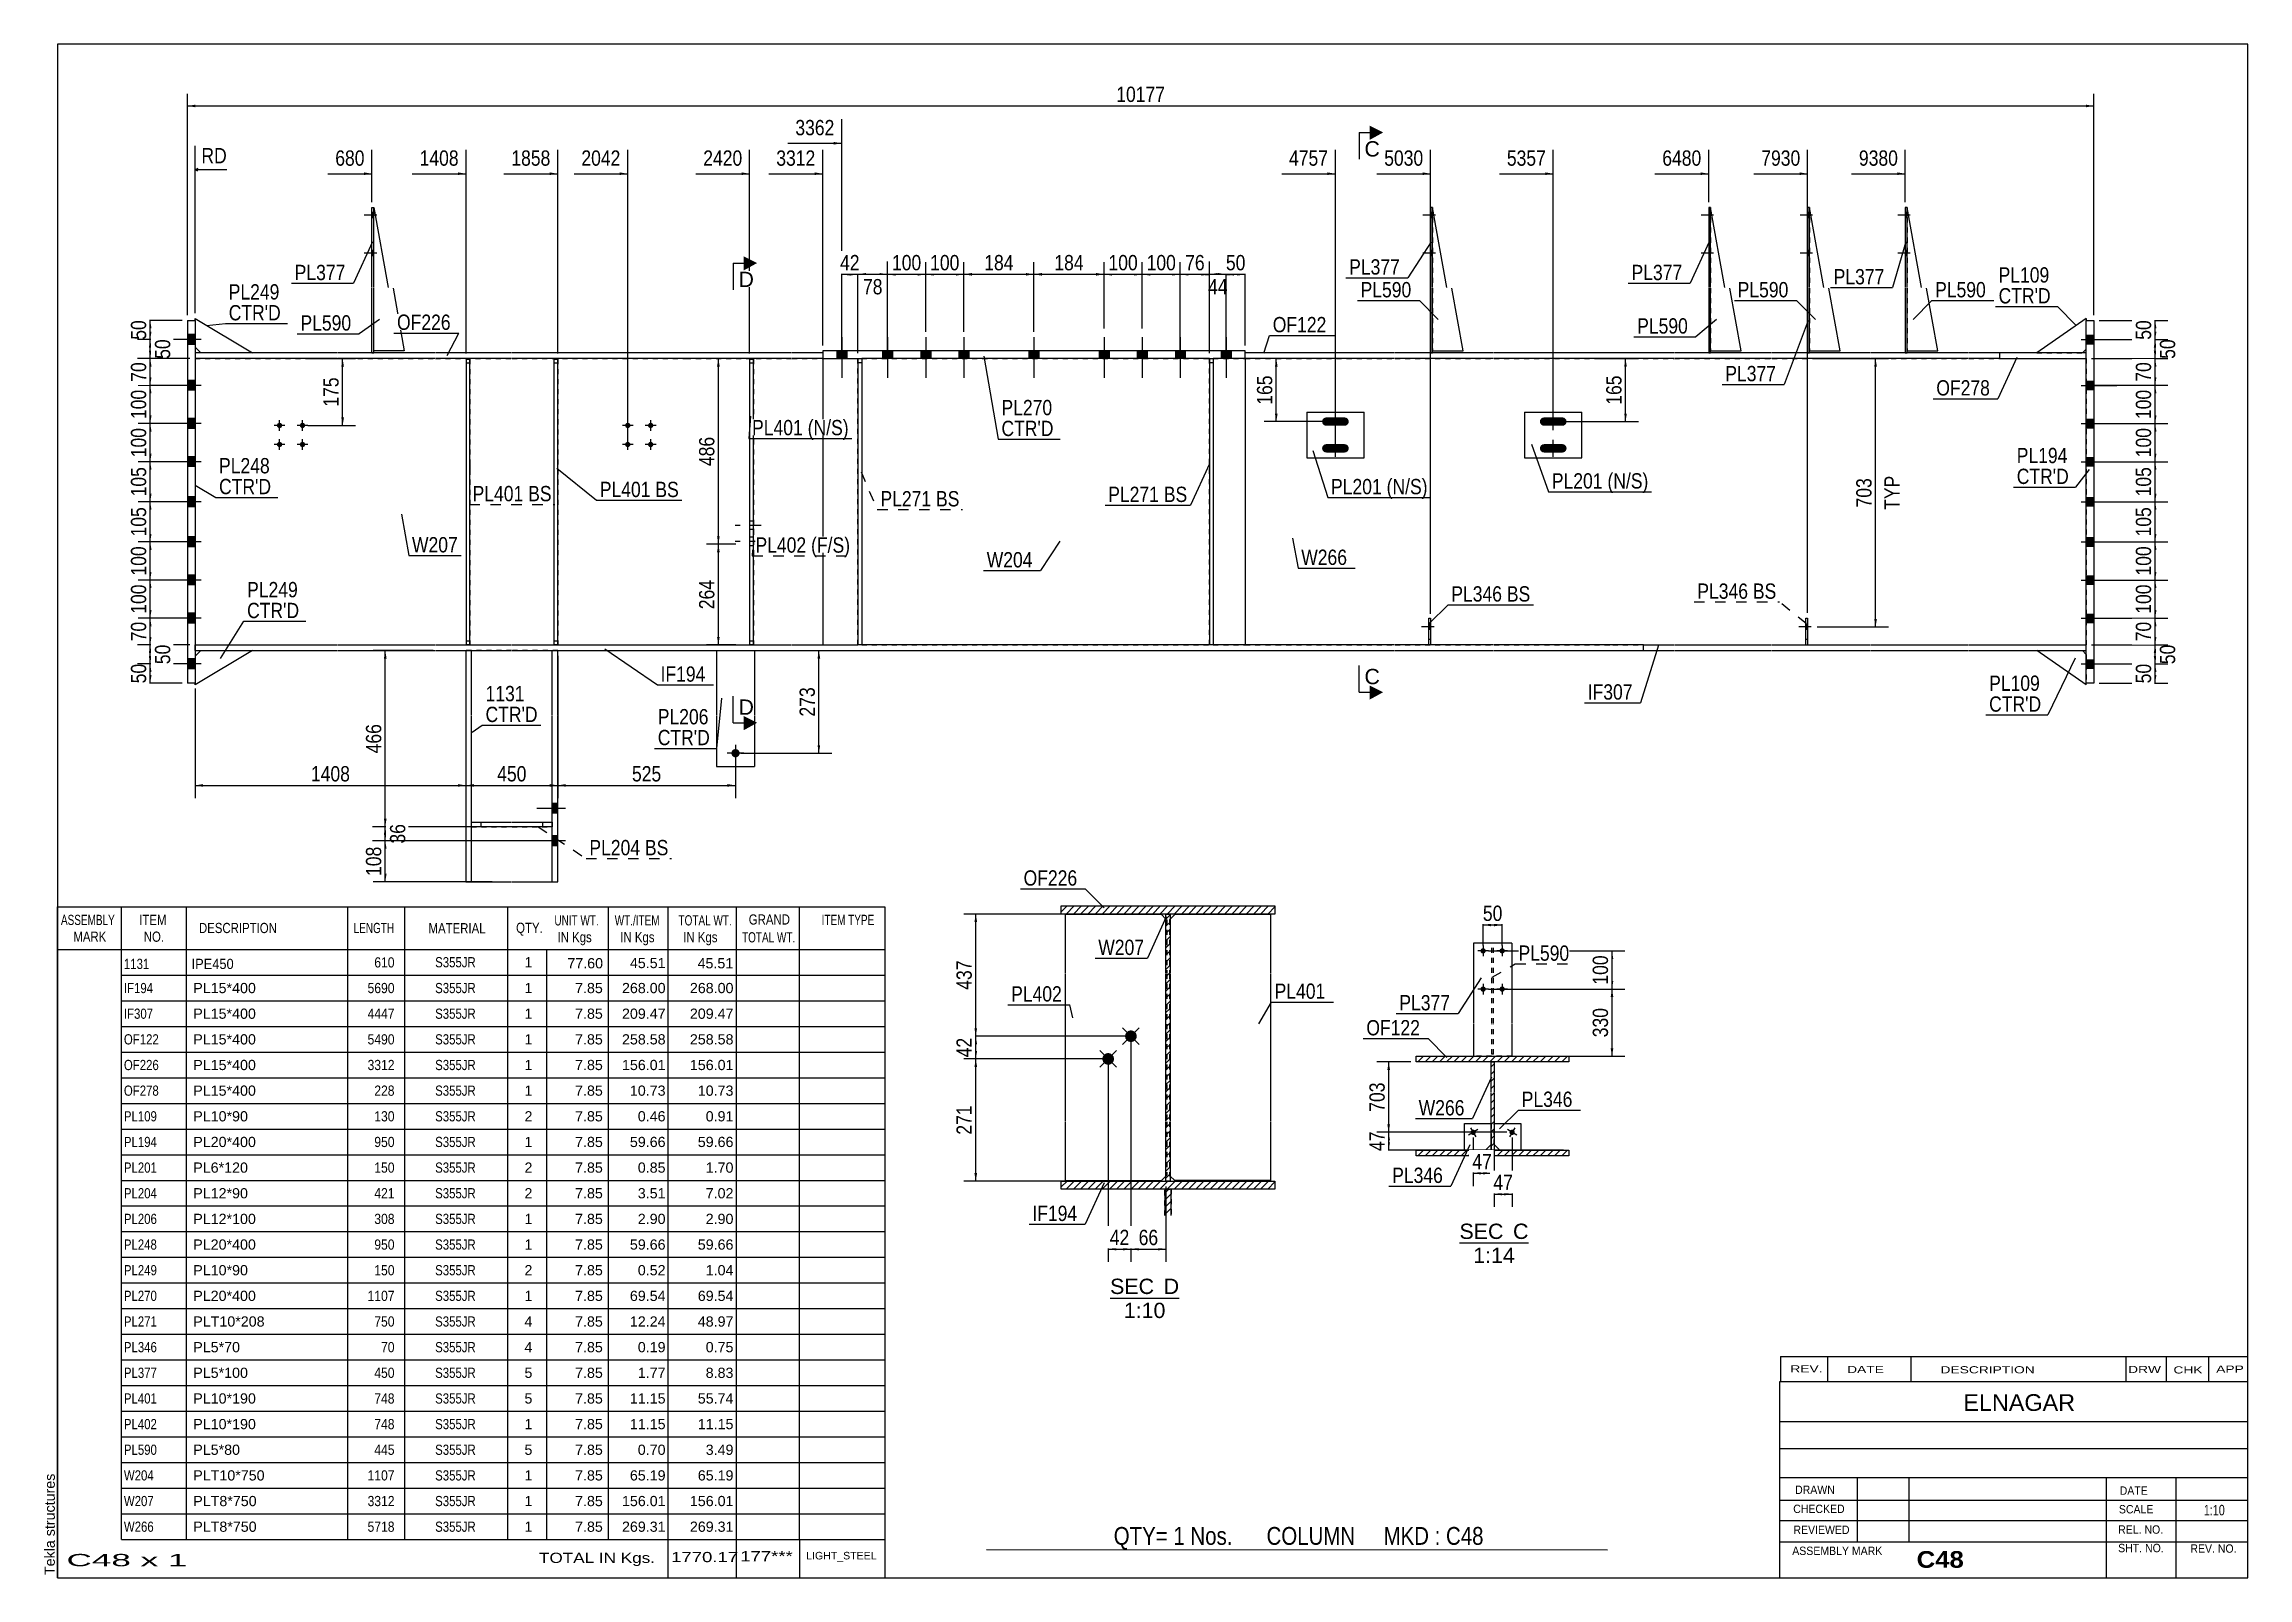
# Model space of a CAD drawing. Header units: millimetres. Extents: x -242 to 170, y -177 to 110.
import ezdxf

# ---------------------------------------------------------------- set-up
doc = ezdxf.new("R2010")
doc.units = ezdxf.units.MM
doc.linetypes.add('DXK_LINE_DOT1', pattern=[1.8814, 0.9407, -0.9407])
doc.linetypes.add('DXK_LINE_DOT2', pattern=[3.9198, 1.9599, -1.9599])
doc.styles.add('Arial', font='ARIAL.TTF', dxfattribs={"height": 0.2})
doc.styles.add('Arial Bold', font='ARIALBD.TTF', dxfattribs={"height": 0.2})
doc.styles.add('Arial Narrow', font='ARIALN.TTF', dxfattribs={"height": 0.2})

# ---------------------------------------------------------------- blocks, each defined once
blk = doc.blocks.new('Unknown-623346275-1210')
at = {"color": 5, "linetype": 'Continuous'}
for p, q in [((170.32, 110.34), (-239.68, 110.34)), ((-239.68, 110.34), (-239.68, -176.66)), ((170.32, -176.66), (170.32, 110.34)), ((-239.68, -176.66), (170.32, -176.66))]:
    blk.add_line(p, q, dxfattribs=at)
at = {"color": 174, "linetype": 'Continuous', "style": 'Arial'}
blk.add_text('Tekla structures', height=1.9102, rotation=90, dxfattribs=at).set_placement((-240.18, -176.16))
blk = doc.blocks.new('Unknown-623346275-12 - 14360')
at = {"color": 1, "linetype": 'Continuous'}
blk.add_line((-42.66, -124.31), (-29.75, -124.31), dxfattribs=at)
at = {"color": 0, "linetype": 'Continuous'}
blk.add_wipeout([(-34.43, -123.56), (-34.43, -120.56), (-42.66, -120.56), (-42.66, -123.56)], dxfattribs=at)
blk.add_wipeout([(-29.75, -123.56), (-29.75, -120.56), (-32.63, -120.56), (-32.63, -123.56)], dxfattribs=at)
blk.add_wipeout([(-32.31, -128.06), (-32.31, -125.06), (-40.09, -125.06), (-40.09, -128.06)], dxfattribs=at)
at = {"color": 136, "linetype": 'Continuous', "style": 'Arial'}
for s, height, p in [('SEC', 2.865, (-42.66, -123.56)), ('D', 2.87, (-32.63, -123.56)), ('1:10', 2.865, (-40.09, -128.06))]:
    blk.add_text(s, height=height, dxfattribs=at).set_placement(p)
blk = doc.blocks.new('Unknown-623346275-14 - 1255')
at = {"color": 1, "linetype": 'Continuous'}
blk.add_line((22.74, -114.01), (35.65, -114.01), dxfattribs=at)
at = {"color": 0, "linetype": 'Continuous'}
blk.add_wipeout([(30.96, -113.26), (30.96, -110.26), (22.74, -110.26), (22.74, -113.26)], dxfattribs=at)
blk.add_wipeout([(35.65, -113.26), (35.65, -110.26), (32.76, -110.26), (32.76, -113.26)], dxfattribs=at)
blk.add_wipeout([(33.09, -117.76), (33.09, -114.76), (25.31, -114.76), (25.31, -117.76)], dxfattribs=at)
at = {"color": 136, "linetype": 'Continuous', "style": 'Arial'}
for s, height, p in [('SEC', 2.865, (22.74, -113.26)), ('C', 2.87, (32.76, -113.26)), ('1:14', 2.865, (25.31, -117.76))]:
    blk.add_text(s, height=height, dxfattribs=at).set_placement(p)
blk = doc.blocks.new('Part-623346275-1783 - 1645')
at = {"color": 2, "linetype": 'Continuous'}
for p, q in [((-146.76, 51.41), (-146.76, -2.02)), ((-146.76, 51.41), (-146.05, 51.41)), ((-146.05, -2.02), (-146.05, 51.41)), ((-146.76, -2.02), (-146.05, -2.02))]:
    blk.add_line(p, q, dxfattribs=at)
blk = doc.blocks.new('Bolt-623346275-11505 - 1645')
at = {"linetype": 'Continuous'}
for points in [[(69.74, 77.83), (69.74, 78.83), (69.39, 78.83), (69.39, 77.83)], [(69.74, 77.83), (69.74, 78.83), (69.39, 78.83), (69.39, 77.83)], [(69.74, 70.69), (69.74, 71.69), (69.39, 71.69), (69.39, 70.69)], [(69.74, 70.69), (69.74, 71.69), (69.39, 71.69), (69.39, 70.69)]]:
    blk.add_hatch(color=3, dxfattribs=at).paths.add_polyline_path(points)
at = {"color": 3, "linetype": 'Continuous'}
for p, q in [((69.74, 78.83), (69.39, 78.83)), ((69.74, 78.83), (69.39, 78.83)), ((70.31, 78.33), (67.96, 78.33)), ((70.31, 78.33), (67.96, 78.33)), ((69.74, 77.83), (69.39, 77.83)), ((69.74, 77.83), (69.39, 77.83)), ((70.31, 71.19), (67.96, 71.19)), ((70.31, 71.19), (67.96, 71.19)), ((69.74, 71.69), (69.39, 71.69)), ((69.74, 71.69), (69.39, 71.69)), ((69.74, 70.69), (69.39, 70.69)), ((69.74, 70.69), (69.39, 70.69))]:
    blk.add_line(p, q, dxfattribs=at)
blk = doc.blocks.new('Bolt-623346275-14867 - 1645')
at = {"color": 3, "linetype": 'DXK_LINE_DOT2'}
for p, q in [((-109.41, 21.07), (-110.13, 21.07)), ((-107.98, 20.28), (-112.84, 20.28)), ((-107.98, 17.25), (-112.84, 17.25)), ((-109.41, 19.5), (-110.13, 19.5)), ((-109.41, 18.04), (-110.13, 18.04)), ((-109.41, 16.47), (-110.13, 16.47))]:
    blk.add_line(p, q, dxfattribs=at)
blk = doc.blocks.new('Part-623346275-1952 - 1645')
at = {"color": 7, "linetype": 'DXK_LINE_DOT1'}
for p, q in [((-17.36, 51.48), (-17.36, -2.09)), ((-17.36, 51.48), (-11.65, 51.48)), ((-11.55, 51.48), (10.59, 51.48)), ((10.69, 51.48), (29.12, 51.48)), ((29.22, 51.48), (51.36, 51.48)), ((51.46, 51.48), (62.89, 51.48)), ((62.99, 51.48), (81.17, 51.48)), ((81.27, 51.48), (99.7, 51.48)), ((99.8, 51.48), (117.98, 51.48)), ((118.08, 51.48), (140.07, 51.48)), ((140.07, 51.48), (140.07, -2.09)), ((-17.36, -2.09), (-11.65, -2.09)), ((-11.55, -2.09), (10.59, -2.09)), ((10.69, -2.09), (29.12, -2.09)), ((29.22, -2.09), (51.36, -2.09)), ((51.46, -2.09), (62.89, -2.09)), ((62.99, -2.09), (81.17, -2.09)), ((81.27, -2.09), (99.7, -2.09)), ((99.8, -2.09), (117.98, -2.09)), ((118.08, -2.09), (140.07, -2.09))]:
    blk.add_line(p, q, dxfattribs=at)
blk = doc.blocks.new('Bolt-623346275-1775 - 1645')
at = {"linetype": 'Continuous'}
for points in [[(42.56, 39.14), (42.73, 39.39), (42.79, 39.7), (42.73, 40), (42.56, 40.25), (42.31, 40.42), (42.01, 40.48), (38.58, 40.48), (38.28, 40.42), (38.02, 40.25), (37.85, 40), (37.79, 39.7), (37.85, 39.39), (38.02, 39.14), (38.28, 38.97), (38.58, 38.91), (42.01, 38.91), (42.31, 38.97)], [(42.56, 34.14), (42.73, 34.39), (42.79, 34.7), (42.73, 35), (42.56, 35.25), (42.31, 35.42), (42.01, 35.48), (38.58, 35.48), (38.28, 35.42), (38.02, 35.25), (37.85, 35), (37.79, 34.7), (37.85, 34.39), (38.02, 34.14), (38.28, 33.97), (38.58, 33.91), (42.01, 33.91), (42.31, 33.97)]]:
    blk.add_hatch(color=3, dxfattribs=at).paths.add_polyline_path(points)
at = {"color": 3, "linetype": 'Continuous'}
for p, q in [((40.29, 38.12), (40.29, 41.27)), ((38.72, 39.7), (41.86, 39.7)), ((38.72, 34.7), (41.86, 34.7)), ((40.29, 33.12), (40.29, 36.27))]:
    blk.add_line(p, q, dxfattribs=at)
blk = doc.blocks.new('Bolt-623346275-1647 - 1645')
at = {"linetype": 'Continuous'}
for points in [[(-198.61, 38.98, -1), (-197.61, 38.98, -1)], [(-194.32, 38.98, -1), (-193.32, 38.98, -1)], [(-198.61, 35.41, -1), (-197.61, 35.41, -1)], [(-194.32, 35.41, -1), (-193.32, 35.41, -1)]]:
    blk.add_hatch(color=3, dxfattribs=at).paths.add_polyline_path(points)
at = {"color": 3, "linetype": 'Continuous'}
for p, q in [((-197.11, 38.98), (-199.11, 38.98)), ((-198.11, 37.98), (-198.11, 39.98)), ((-192.82, 38.98), (-194.82, 38.98)), ((-193.82, 37.98), (-193.82, 39.98)), ((-197.11, 35.41), (-199.11, 35.41)), ((-198.11, 34.41), (-198.11, 36.41)), ((-192.82, 35.41), (-194.82, 35.41)), ((-193.82, 34.41), (-193.82, 36.41))]:
    blk.add_line(p, q, dxfattribs=at)
blk = doc.blocks.new('Part-623346275-2268 - 1645')
at = {"color": 2, "linetype": 'Continuous'}
for p, q in [((-162.19, -35.29), (-154.69, -35.29)), ((-154.69, -36.14), (-162.19, -36.14)), ((-154.59, -35.29), (-147.09, -35.29)), ((-147.09, -36.14), (-154.59, -36.14))]:
    blk.add_line(p, q, dxfattribs=at)
blk = doc.blocks.new('Bolt-623346275-1778 - 1645')
at = {"linetype": 'Continuous'}
for points in [[(-133.44, 38.98, -1), (-132.44, 38.98, -1)], [(-129.15, 38.98, -1), (-128.15, 38.98, -1)], [(-133.44, 35.41, -1), (-132.44, 35.41, -1)], [(-129.15, 35.41, -1), (-128.15, 35.41, -1)]]:
    blk.add_hatch(color=3, dxfattribs=at).paths.add_polyline_path(points)
at = {"color": 3, "linetype": 'Continuous'}
for p, q in [((-131.94, 38.98), (-133.94, 38.98)), ((-132.94, 37.98), (-132.94, 39.98)), ((-127.65, 38.98), (-129.65, 38.98)), ((-128.65, 37.98), (-128.65, 39.98)), ((-131.94, 35.41), (-133.94, 35.41)), ((-132.94, 34.41), (-132.94, 36.41)), ((-127.65, 35.41), (-129.65, 35.41)), ((-128.65, 34.41), (-128.65, 36.41))]:
    blk.add_line(p, q, dxfattribs=at)
blk = doc.blocks.new('Part-623346275-11488 - 1645')
at = {"color": 2, "linetype": 'Continuous'}
for p, q in [((88.27, 79.76), (87.91, 79.76)), ((87.91, 79.76), (87.91, 64.79)), ((88.27, 64.79), (88.27, 79.76)), ((87.91, 64.69), (87.91, 52.55)), ((88.27, 52.55), (88.27, 64.69))]:
    blk.add_line(p, q, dxfattribs=at)
at = {"color": 7, "linetype": 'DXK_LINE_DOT1'}
blk.add_line((87.91, 52.55), (88.27, 52.55), dxfattribs=at)
blk = doc.blocks.new('Part-623346275-1714 - 1645')
at = {"color": 2, "linetype": 'Continuous'}
for p, q in [((-163.21, 51.41), (-163.21, -2.02)), ((-163.21, 51.41), (-162.5, 51.41)), ((-162.5, -2.02), (-162.5, 51.41)), ((-163.21, -2.02), (-162.5, -2.02))]:
    blk.add_line(p, q, dxfattribs=at)
at = {"color": 7, "linetype": 'DXK_LINE_DOT1'}
for p, q in [((-163.21, 50.69), (-162.5, 50.69)), ((-163.21, -1.31), (-162.5, -1.31))]:
    blk.add_line(p, q, dxfattribs=at)
blk = doc.blocks.new('Bolt-623346275-11504 - 1645')
at = {"linetype": 'Continuous'}
for points in [[(106.55, 77.83), (106.55, 78.83), (106.19, 78.83), (106.19, 77.83)], [(106.55, 77.83), (106.55, 78.83), (106.19, 78.83), (106.19, 77.83)], [(106.55, 70.69), (106.55, 71.69), (106.19, 71.69), (106.19, 70.69)], [(106.55, 70.69), (106.55, 71.69), (106.19, 71.69), (106.19, 70.69)]]:
    blk.add_hatch(color=3, dxfattribs=at).paths.add_polyline_path(points)
at = {"color": 3, "linetype": 'Continuous'}
for p, q in [((106.55, 78.83), (106.19, 78.83)), ((106.55, 78.83), (106.19, 78.83)), ((107.12, 78.33), (104.76, 78.33)), ((107.12, 78.33), (104.76, 78.33)), ((106.55, 77.83), (106.19, 77.83)), ((106.55, 77.83), (106.19, 77.83)), ((107.12, 71.19), (104.76, 71.19)), ((107.12, 71.19), (104.76, 71.19)), ((106.55, 71.69), (106.19, 71.69)), ((106.55, 71.69), (106.19, 71.69)), ((106.55, 70.69), (106.19, 70.69)), ((106.55, 70.69), (106.19, 70.69))]:
    blk.add_line(p, q, dxfattribs=at)
blk = doc.blocks.new('Bolt-623346275-17412 - 1645')
at = {"linetype": 'Continuous'}
for points in [[(-180.47, 77.83), (-180.47, 78.83), (-180.83, 78.83), (-180.83, 77.83)], [(-180.47, 77.83), (-180.47, 78.83), (-180.83, 78.83), (-180.83, 77.83)], [(-180.47, 70.69), (-180.47, 71.69), (-180.83, 71.69), (-180.83, 70.69)], [(-180.47, 70.69), (-180.47, 71.69), (-180.83, 71.69), (-180.83, 70.69)]]:
    blk.add_hatch(color=3, dxfattribs=at).paths.add_polyline_path(points)
at = {"color": 3, "linetype": 'Continuous'}
for p, q in [((-180.47, 78.83), (-180.83, 78.83)), ((-180.47, 78.83), (-180.83, 78.83)), ((-179.9, 78.33), (-182.26, 78.33)), ((-179.9, 78.33), (-182.26, 78.33)), ((-180.47, 77.83), (-180.83, 77.83)), ((-180.47, 77.83), (-180.83, 77.83)), ((-179.9, 71.19), (-182.26, 71.19)), ((-179.9, 71.19), (-182.26, 71.19)), ((-180.47, 71.69), (-180.83, 71.69)), ((-180.47, 71.69), (-180.83, 71.69)), ((-180.47, 70.69), (-180.83, 70.69)), ((-180.47, 70.69), (-180.83, 70.69))]:
    blk.add_line(p, q, dxfattribs=at)
blk = doc.blocks.new('Bolt-623346275-2176 - 1645')
at = {"linetype": 'Continuous'}
blk.add_hatch(color=3, dxfattribs=at).paths.add_polyline_path([(-112.77, -23.14, -1), (-112.77, -21.57, -1)])
at = {"color": 3, "linetype": 'Continuous'}
for p, q in [((-111.2, -22.36), (-114.34, -22.36)), ((-112.77, -20.79), (-112.77, -23.93))]:
    blk.add_line(p, q, dxfattribs=at)
blk = doc.blocks.new('Part-623346275-1742 - 1645')
at = {"color": 2, "linetype": 'Continuous'}
for p, q in [((-89.86, 51.48), (-89.86, -2.09)), ((-89.86, 51.48), (-89.15, 51.48)), ((-89.15, 51.48), (-89.15, -2.09)), ((-89.15, -2.09), (-89.86, -2.09))]:
    blk.add_line(p, q, dxfattribs=at)
at = {"color": 7, "linetype": 'DXK_LINE_DOT1'}
blk.add_line((-89.86, 50.77), (-89.15, 50.77), dxfattribs=at)
blk = doc.blocks.new('Part-623346275-2120 - 1645')
at = {"color": 2, "linetype": 'Continuous'}
for p, q in [((-203.21, -3.16), (-213.93, -9.59)), ((-212.86, -3.16), (-213.93, -4.23)), ((-213.93, -9.59), (-213.93, -9.23))]:
    blk.add_line(p, q, dxfattribs=at)
at = {"color": 7, "linetype": 'DXK_LINE_DOT1'}
for p, q in [((-212.86, -3.16), (-203.21, -3.16)), ((-213.93, -4.23), (-213.93, -9.23))]:
    blk.add_line(p, q, dxfattribs=at)
blk = doc.blocks.new('Part-623346275-1805 - 1645')
at = {"color": 2, "linetype": 'Continuous'}
for p, q in [((-110.13, 51.41), (-110.13, -2.02)), ((-110.13, 51.41), (-109.41, 51.41)), ((-109.41, -2.02), (-109.41, 51.41)), ((-110.13, -2.02), (-109.41, -2.02))]:
    blk.add_line(p, q, dxfattribs=at)
blk = doc.blocks.new('Part-623346275-1670 - 1645')
at = {"color": 7, "linetype": 'DXK_LINE_DOT1'}
for p, q in [((-110.13, 51.41), (-110.13, -2.02)), ((-109.41, 51.41), (-110.13, 51.41)), ((-110.13, 50.69), (-109.41, 50.69)), ((-109.41, 51.41), (-109.41, -2.02)), ((-110.13, -1.31), (-109.41, -1.31)), ((-110.13, -2.02), (-109.41, -2.02))]:
    blk.add_line(p, q, dxfattribs=at)
blk = doc.blocks.new('Part-623346275-1692 - 1645')
at = {"color": 7, "linetype": 'DXK_LINE_DOT1'}
for p, q in [((-146.76, 51.41), (-146.76, -2.02)), ((-146.05, 51.41), (-146.76, 51.41)), ((-146.76, 50.69), (-146.05, 50.69)), ((-146.05, 51.41), (-146.05, -2.02)), ((-146.76, -1.31), (-146.05, -1.31)), ((-146.76, -2.02), (-146.05, -2.02))]:
    blk.add_line(p, q, dxfattribs=at)
blk = doc.blocks.new('Part-623346275-1747 - 1645')
at = {"color": 2, "linetype": 'Continuous'}
for p, q in [((-24.05, 51.48), (-24.05, -2.09)), ((-24.05, 51.48), (-23.34, 51.48)), ((-23.34, 51.48), (-23.34, -2.09)), ((-23.34, -2.09), (-24.05, -2.09))]:
    blk.add_line(p, q, dxfattribs=at)
at = {"color": 7, "linetype": 'DXK_LINE_DOT1'}
blk.add_line((-24.05, 50.77), (-23.34, 50.77), dxfattribs=at)
blk = doc.blocks.new('Part-623346275-1769 - 1645')
at = {"color": 7, "linetype": 'DXK_LINE_DOT1'}
for p, q in [((-89.86, -2.09), (-89.86, 51.48)), ((-89.86, 51.48), (-89.15, 51.48)), ((-89.15, 51.48), (-89.15, -2.09)), ((-89.15, -2.09), (-89.86, -2.09))]:
    blk.add_line(p, q, dxfattribs=at)
blk = doc.blocks.new('Part-623346275-1774 - 1645')
at = {"color": 7, "linetype": 'DXK_LINE_DOT1'}
for p, q in [((-24.05, -2.09), (-24.05, 51.48)), ((-24.05, 51.48), (-23.34, 51.48)), ((-23.34, 51.48), (-23.34, -2.09)), ((-23.34, -2.09), (-24.05, -2.09))]:
    blk.add_line(p, q, dxfattribs=at)
blk = doc.blocks.new('Part-623346275-2047 - 1645')
at = {"color": 2, "linetype": 'Continuous'}
for p, q in [((-213.93, -3.16), (-213.93, -2.09)), ((-213.93, -2.09), (-187.32, -2.09)), ((-213.93, -3.16), (-187.32, -3.16)), ((-187.22, -2.09), (-169.04, -2.09)), ((-187.22, -3.16), (-169.04, -3.16)), ((-168.94, -2.09), (-154.69, -2.09)), ((-168.94, -3.16), (-154.69, -3.16)), ((-154.59, -2.09), (-122.15, -2.09)), ((-154.59, -3.16), (-122.15, -3.16)), ((-122.05, -2.09), (-102.27, -2.09)), ((-122.05, -3.16), (-102.27, -3.16)), ((-102.17, -2.09), (-89.86, -2.09)), ((-102.17, -3.16), (-11.65, -3.16)), ((-24.05, -2.09), (-89.15, -2.09)), ((-11.65, -2.09), (-23.34, -2.09)), ((10.59, -2.09), (-11.55, -2.09)), ((-11.55, -3.16), (10.59, -3.16)), ((29.12, -2.09), (10.69, -2.09)), ((10.69, -3.16), (29.12, -3.16)), ((51.36, -2.09), (29.22, -2.09)), ((29.22, -3.16), (51.36, -3.16)), ((57.18, -2.09), (51.46, -2.09)), ((51.46, -3.16), (57.18, -3.16)), ((57.18, -3.16), (57.18, -2.09))]:
    blk.add_line(p, q, dxfattribs=at)
blk = doc.blocks.new('Bolt-623346275-1776 - 1645')
at = {"linetype": 'Continuous'}
for points in [[(-91.95, 52.91), (-93.81, 52.91), (-93.81, 51.48), (-91.95, 51.48)], [(-91.95, 52.91), (-93.81, 52.91), (-93.81, 51.48), (-91.95, 51.48)], [(-83.38, 52.91), (-85.24, 52.91), (-85.24, 51.48), (-83.38, 51.48)], [(-83.38, 52.91), (-85.24, 52.91), (-85.24, 51.48), (-83.38, 51.48)], [(-76.24, 52.91), (-78.1, 52.91), (-78.1, 51.48), (-76.24, 51.48)], [(-76.24, 52.91), (-78.1, 52.91), (-78.1, 51.48), (-76.24, 51.48)], [(-69.1, 52.91), (-70.95, 52.91), (-70.95, 51.48), (-69.1, 51.48)], [(-69.1, 52.91), (-70.95, 52.91), (-70.95, 51.48), (-69.1, 51.48)], [(-55.98, 52.91), (-57.84, 52.91), (-57.84, 51.48), (-55.98, 51.48)], [(-55.98, 52.91), (-57.84, 52.91), (-57.84, 51.48), (-55.98, 51.48)], [(-42.86, 52.91), (-44.72, 52.91), (-44.72, 51.48), (-42.86, 51.48)], [(-42.86, 52.91), (-44.72, 52.91), (-44.72, 51.48), (-42.86, 51.48)], [(-35.72, 52.91), (-37.58, 52.91), (-37.58, 51.48), (-35.72, 51.48)], [(-35.72, 52.91), (-37.58, 52.91), (-37.58, 51.48), (-35.72, 51.48)], [(-28.58, 52.91), (-30.44, 52.91), (-30.44, 51.48), (-28.58, 51.48)], [(-28.58, 52.91), (-30.44, 52.91), (-30.44, 51.48), (-28.58, 51.48)], [(-20.01, 52.91), (-21.86, 52.91), (-21.86, 51.48), (-20.01, 51.48)], [(-20.01, 52.91), (-21.86, 52.91), (-21.86, 51.48), (-20.01, 51.48)]]:
    blk.add_hatch(color=3, dxfattribs=at).paths.add_polyline_path(points)
at = {"color": 3, "linetype": 'Continuous'}
for p, q in [((-92.88, 55.47), (-92.88, 47.91)), ((-92.88, 55.47), (-92.88, 47.91)), ((-84.31, 55.47), (-84.31, 47.91)), ((-84.31, 55.47), (-84.31, 47.91)), ((-77.17, 55.47), (-77.17, 47.91)), ((-77.17, 55.47), (-77.17, 47.91)), ((-70.03, 55.47), (-70.03, 47.91)), ((-70.03, 55.47), (-70.03, 47.91)), ((-56.91, 55.47), (-56.91, 47.91)), ((-56.91, 55.47), (-56.91, 47.91)), ((-43.79, 55.47), (-43.79, 47.91)), ((-43.79, 55.47), (-43.79, 47.91)), ((-36.65, 55.47), (-36.65, 47.91)), ((-36.65, 55.47), (-36.65, 47.91)), ((-29.51, 55.47), (-29.51, 47.91)), ((-29.51, 55.47), (-29.51, 47.91)), ((-20.94, 55.47), (-20.94, 47.91)), ((-20.94, 55.47), (-20.94, 47.91)), ((-93.81, 52.91), (-93.81, 51.48)), ((-93.81, 52.91), (-93.81, 51.48)), ((-91.95, 52.91), (-91.95, 51.48)), ((-91.95, 52.91), (-91.95, 51.48)), ((-85.24, 52.91), (-85.24, 51.48)), ((-85.24, 52.91), (-85.24, 51.48)), ((-83.38, 52.91), (-83.38, 51.48)), ((-83.38, 52.91), (-83.38, 51.48)), ((-78.1, 52.91), (-78.1, 51.48)), ((-78.1, 52.91), (-78.1, 51.48)), ((-76.24, 52.91), (-76.24, 51.48)), ((-76.24, 52.91), (-76.24, 51.48)), ((-70.95, 52.91), (-70.95, 51.48)), ((-70.95, 52.91), (-70.95, 51.48)), ((-69.1, 52.91), (-69.1, 51.48)), ((-69.1, 52.91), (-69.1, 51.48)), ((-57.84, 52.91), (-57.84, 51.48)), ((-57.84, 52.91), (-57.84, 51.48)), ((-55.98, 52.91), (-55.98, 51.48)), ((-55.98, 52.91), (-55.98, 51.48)), ((-44.72, 52.91), (-44.72, 51.48)), ((-44.72, 52.91), (-44.72, 51.48)), ((-42.86, 52.91), (-42.86, 51.48)), ((-42.86, 52.91), (-42.86, 51.48)), ((-37.58, 52.91), (-37.58, 51.48)), ((-37.58, 52.91), (-37.58, 51.48)), ((-35.72, 52.91), (-35.72, 51.48)), ((-35.72, 52.91), (-35.72, 51.48)), ((-30.44, 52.91), (-30.44, 51.48)), ((-30.44, 52.91), (-30.44, 51.48)), ((-28.58, 52.91), (-28.58, 51.48)), ((-28.58, 52.91), (-28.58, 51.48)), ((-21.86, 52.91), (-21.86, 51.48)), ((-21.86, 52.91), (-21.86, 51.48)), ((-20.01, 52.91), (-20.01, 51.48)), ((-20.01, 52.91), (-20.01, 51.48))]:
    blk.add_line(p, q, dxfattribs=at)
blk = doc.blocks.new('Part-623346275-1930 - 1645')
at = {"color": 2, "linetype": 'Continuous'}
for p, q in [((140.07, -9.59), (130.79, -3.16)), ((139.36, -3.16), (140.07, -3.88)), ((140.07, -9.59), (140.07, -9.23))]:
    blk.add_line(p, q, dxfattribs=at)
at = {"color": 7, "linetype": 'DXK_LINE_DOT1'}
for p, q in [((130.79, -3.16), (139.36, -3.16)), ((140.07, -3.88), (140.07, -9.23))]:
    blk.add_line(p, q, dxfattribs=at)
blk = doc.blocks.new('Part-623346275-1981 - 1645')
at = {"color": 2, "linetype": 'Continuous'}
for p, q in [((140.07, 58.62), (141.5, 58.62)), ((140.07, -9.23), (140.07, 58.62)), ((141.5, 58.62), (141.5, -9.23)), ((141.5, -9.23), (140.07, -9.23))]:
    blk.add_line(p, q, dxfattribs=at)
blk = doc.blocks.new('Part-623346275-2003 - 1645')
at = {"color": 2, "linetype": 'Continuous'}
for p, q in [((-187.32, 52.55), (-213.93, 52.55)), ((-213.93, 52.55), (-213.93, 51.48)), ((-187.32, 51.48), (-213.93, 51.48)), ((-169.04, 52.55), (-187.22, 52.55)), ((-169.04, 51.48), (-187.22, 51.48)), ((-154.69, 52.55), (-168.94, 52.55)), ((-154.69, 51.48), (-168.94, 51.48)), ((-122.15, 52.55), (-154.59, 52.55)), ((-122.15, 51.48), (-154.59, 51.48)), ((-102.27, 52.55), (-122.05, 52.55)), ((-102.27, 51.48), (-122.05, 51.48)), ((-96.45, 52.55), (-102.17, 52.55)), ((-96.45, 51.48), (-102.17, 51.48)), ((-96.45, 52.55), (-96.45, 51.48))]:
    blk.add_line(p, q, dxfattribs=at)
blk = doc.blocks.new('Part-623346275-2025 - 1645')
at = {"color": 2, "linetype": 'Continuous'}
for p, q in [((-11.65, 52.55), (-17.36, 52.55)), ((-17.36, 51.48), (-17.36, 52.55)), ((-11.65, 51.48), (-17.36, 51.48)), ((10.59, 52.55), (-11.55, 52.55)), ((10.59, 51.48), (-11.55, 51.48)), ((29.12, 52.55), (10.69, 52.55)), ((29.12, 51.48), (10.69, 51.48)), ((51.36, 52.55), (29.22, 52.55)), ((51.36, 51.48), (29.22, 51.48)), ((62.89, 52.55), (51.46, 52.55)), ((62.89, 51.48), (51.46, 51.48)), ((81.17, 52.55), (62.99, 52.55)), ((81.17, 51.48), (62.99, 51.48)), ((99.7, 52.55), (81.27, 52.55)), ((99.7, 51.48), (81.27, 51.48)), ((117.98, 52.55), (99.8, 52.55)), ((117.98, 51.48), (99.8, 51.48)), ((123.79, 52.55), (118.08, 52.55)), ((123.79, 51.48), (118.08, 51.48)), ((123.79, 52.55), (123.79, 51.48))]:
    blk.add_line(p, q, dxfattribs=at)
blk = doc.blocks.new('Part-623346275-2130 - 1645')
at = {"color": 2, "linetype": 'Continuous'}
for p, q in [((-96.45, 51.48), (-96.45, -2.09)), ((-17.36, 51.48), (-17.36, -2.09))]:
    blk.add_line(p, q, dxfattribs=at)
at = {"color": 7, "linetype": 'DXK_LINE_DOT1'}
for p, q in [((-96.45, 51.48), (-89.86, 51.48)), ((-89.15, 51.48), (-24.05, 51.48)), ((-23.34, 51.48), (-17.36, 51.48)), ((-96.45, -2.09), (-89.86, -2.09)), ((-89.15, -2.09), (-24.05, -2.09)), ((-23.34, -2.09), (-17.36, -2.09))]:
    blk.add_line(p, q, dxfattribs=at)
blk = doc.blocks.new('Part-623346275-2057 - 1645')
at = {"color": 2, "linetype": 'Continuous'}
for p, q in [((140.07, 58.98), (130.79, 52.55)), ((140.07, 58.98), (140.07, 58.62)), ((139.36, 52.55), (140.07, 53.27))]:
    blk.add_line(p, q, dxfattribs=at)
at = {"color": 7, "linetype": 'DXK_LINE_DOT1'}
for p, q in [((140.07, 53.27), (140.07, 58.62)), ((130.79, 52.55), (139.36, 52.55))]:
    blk.add_line(p, q, dxfattribs=at)
blk = doc.blocks.new('Part-623346275-2219 - 1645')
at = {"color": 2, "linetype": 'Continuous'}
for p, q in [((-163.23, -3.16), (-163.23, -15.31)), ((-162.19, -15.31), (-162.19, -3.16)), ((-147.09, -15.31), (-147.09, -3.16)), ((-146.04, -15.31), (-146.04, -3.16)), ((-163.23, -15.41), (-163.23, -46.43)), ((-162.19, -46.43), (-162.19, -15.41)), ((-147.09, -46.43), (-147.09, -15.41)), ((-146.04, -46.43), (-146.04, -15.41)), ((-163.23, -46.43), (-154.69, -46.43)), ((-154.59, -46.43), (-146.04, -46.43))]:
    blk.add_line(p, q, dxfattribs=at)
at = {"color": 7, "linetype": 'DXK_LINE_DOT1'}
for p, q in [((-154.69, -3.16), (-163.23, -3.16)), ((-146.04, -3.16), (-154.59, -3.16))]:
    blk.add_line(p, q, dxfattribs=at)
blk = doc.blocks.new('Part-623346275-2155 - 1645')
at = {"color": 2, "linetype": 'Continuous'}
for p, q in [((-116.34, -3.16), (-116.34, -15.31)), ((-109.2, -3.16), (-109.2, -15.31)), ((-116.34, -15.41), (-116.34, -24.86)), ((-109.2, -15.41), (-109.2, -24.86)), ((-116.34, -24.86), (-109.2, -24.86))]:
    blk.add_line(p, q, dxfattribs=at)
at = {"color": 7, "linetype": 'DXK_LINE_DOT1'}
blk.add_line((-116.34, -3.16), (-109.2, -3.16), dxfattribs=at)
blk = doc.blocks.new('Part-623346275-2091 - 1645')
at = {"color": 2, "linetype": 'Continuous'}
for p, q in [((-215.36, 58.62), (-213.93, 58.62)), ((-215.36, 58.62), (-215.36, -9.23)), ((-213.93, 58.62), (-213.93, -9.23)), ((-213.93, -9.23), (-215.36, -9.23))]:
    blk.add_line(p, q, dxfattribs=at)
blk = doc.blocks.new('Part-623346275-2125 - 1645')
at = {"color": 2, "linetype": 'Continuous'}
for p, q in [((-213.93, 58.62), (-213.93, 58.98)), ((-213.93, 58.98), (-203.21, 52.55)), ((-213.93, 53.62), (-212.86, 52.55))]:
    blk.add_line(p, q, dxfattribs=at)
at = {"color": 7, "linetype": 'DXK_LINE_DOT1'}
for p, q in [((-213.93, 58.62), (-213.93, 53.62)), ((-203.21, 52.55), (-212.86, 52.55))]:
    blk.add_line(p, q, dxfattribs=at)
blk = doc.blocks.new('Part-623346275-3207 - 1645')
at = {"color": 2, "linetype": 'Continuous'}
for p, q in [((-5.84, 41.48), (4.88, 41.48)), ((-5.84, 41.48), (-5.84, 32.91)), ((4.88, 32.91), (4.88, 41.48)), ((-5.84, 32.91), (4.88, 32.91))]:
    blk.add_line(p, q, dxfattribs=at)
blk = doc.blocks.new('Bolt-623346275-2131 - 1645')
at = {"linetype": 'Continuous'}
for points in [[(140.07, 55.84), (140.07, 54.27), (141.5, 54.27), (141.5, 55.84)], [(140.07, 55.84), (140.07, 54.27), (141.5, 54.27), (141.5, 55.84)], [(140.07, 47.27), (140.07, 45.69), (141.5, 45.69), (141.5, 47.27)], [(140.07, 47.27), (140.07, 45.69), (141.5, 45.69), (141.5, 47.27)], [(140.07, 40.12), (140.07, 38.55), (141.5, 38.55), (141.5, 40.12)], [(140.07, 40.12), (140.07, 38.55), (141.5, 38.55), (141.5, 40.12)], [(140.07, 32.98), (140.07, 31.41), (141.5, 31.41), (141.5, 32.98)], [(140.07, 32.98), (140.07, 31.41), (141.5, 31.41), (141.5, 32.98)], [(140.07, 25.48), (140.07, 23.91), (141.5, 23.91), (141.5, 25.48)], [(140.07, 25.48), (140.07, 23.91), (141.5, 23.91), (141.5, 25.48)], [(140.07, 17.98), (140.07, 16.41), (141.5, 16.41), (141.5, 17.98)], [(140.07, 17.98), (140.07, 16.41), (141.5, 16.41), (141.5, 17.98)], [(140.07, 10.84), (140.07, 9.27), (141.5, 9.27), (141.5, 10.84)], [(140.07, 10.84), (140.07, 9.27), (141.5, 9.27), (141.5, 10.84)], [(140.07, 3.69), (140.07, 2.12), (141.5, 2.12), (141.5, 3.69)], [(140.07, 3.69), (140.07, 2.12), (141.5, 2.12), (141.5, 3.69)], [(140.07, -4.88), (140.07, -6.45), (141.5, -6.45), (141.5, -4.88)], [(140.07, -4.88), (140.07, -6.45), (141.5, -6.45), (141.5, -4.88)]]:
    blk.add_hatch(color=3, dxfattribs=at).paths.add_polyline_path(points)
at = {"color": 3, "linetype": 'Continuous'}
for p, q in [((139.12, 55.05), (145.79, 55.05)), ((139.12, 55.05), (145.79, 55.05)), ((140.07, 55.84), (141.5, 55.84)), ((140.07, 55.84), (141.5, 55.84)), ((140.07, 54.27), (141.5, 54.27)), ((140.07, 54.27), (141.5, 54.27)), ((139.12, 46.48), (145.79, 46.48)), ((139.12, 46.48), (145.79, 46.48)), ((140.07, 47.27), (141.5, 47.27)), ((140.07, 47.27), (141.5, 47.27)), ((140.07, 45.69), (141.5, 45.69)), ((140.07, 45.69), (141.5, 45.69)), ((139.12, 39.34), (145.79, 39.34)), ((139.12, 39.34), (145.79, 39.34)), ((140.07, 40.12), (141.5, 40.12)), ((140.07, 40.12), (141.5, 40.12)), ((140.07, 38.55), (141.5, 38.55)), ((140.07, 38.55), (141.5, 38.55)), ((139.12, 32.19), (145.79, 32.19)), ((139.12, 32.19), (145.79, 32.19)), ((140.07, 32.98), (141.5, 32.98)), ((140.07, 32.98), (141.5, 32.98)), ((140.07, 31.41), (141.5, 31.41)), ((140.07, 31.41), (141.5, 31.41)), ((140.07, 25.48), (141.5, 25.48)), ((140.07, 25.48), (141.5, 25.48)), ((139.12, 24.69), (145.79, 24.69)), ((139.12, 24.69), (145.79, 24.69)), ((140.07, 23.91), (141.5, 23.91)), ((140.07, 23.91), (141.5, 23.91)), ((139.12, 17.19), (145.79, 17.19)), ((139.12, 17.19), (145.79, 17.19)), ((140.07, 17.98), (141.5, 17.98)), ((140.07, 17.98), (141.5, 17.98)), ((140.07, 16.41), (141.5, 16.41)), ((140.07, 16.41), (141.5, 16.41)), ((139.12, 10.05), (145.79, 10.05)), ((139.12, 10.05), (145.79, 10.05)), ((140.07, 10.84), (141.5, 10.84)), ((140.07, 10.84), (141.5, 10.84)), ((140.07, 9.27), (141.5, 9.27)), ((140.07, 9.27), (141.5, 9.27)), ((139.12, 2.91), (145.79, 2.91)), ((139.12, 2.91), (145.79, 2.91)), ((140.07, 3.69), (141.5, 3.69)), ((140.07, 3.69), (141.5, 3.69)), ((140.07, 2.12), (141.5, 2.12)), ((140.07, 2.12), (141.5, 2.12)), ((139.12, -5.66), (145.79, -5.66)), ((139.12, -5.66), (145.79, -5.66)), ((140.07, -4.88), (141.5, -4.88)), ((140.07, -4.88), (141.5, -4.88)), ((140.07, -6.45), (141.5, -6.45)), ((140.07, -6.45), (141.5, -6.45))]:
    blk.add_line(p, q, dxfattribs=at)
blk = doc.blocks.new('Bolt-623346275-2133 - 1645')
at = {"linetype": 'Continuous'}
for points in [[(-215.36, 55.98), (-215.36, 54.12), (-213.93, 54.12), (-213.93, 55.98)], [(-215.36, 55.98), (-215.36, 54.12), (-213.93, 54.12), (-213.93, 55.98)], [(-215.36, 47.41), (-215.36, 45.55), (-213.93, 45.55), (-213.93, 47.41)], [(-215.36, 47.41), (-215.36, 45.55), (-213.93, 45.55), (-213.93, 47.41)], [(-215.36, 40.27), (-215.36, 38.41), (-213.93, 38.41), (-213.93, 40.27)], [(-215.36, 40.27), (-215.36, 38.41), (-213.93, 38.41), (-213.93, 40.27)], [(-215.36, 33.12), (-215.36, 31.27), (-213.93, 31.27), (-213.93, 33.12)], [(-215.36, 33.12), (-215.36, 31.27), (-213.93, 31.27), (-213.93, 33.12)], [(-215.36, 25.62), (-215.36, 23.77), (-213.93, 23.77), (-213.93, 25.62)], [(-215.36, 25.62), (-215.36, 23.77), (-213.93, 23.77), (-213.93, 25.62)], [(-215.36, 18.12), (-215.36, 16.27), (-213.93, 16.27), (-213.93, 18.12)], [(-215.36, 18.12), (-215.36, 16.27), (-213.93, 16.27), (-213.93, 18.12)], [(-215.36, 10.98), (-215.36, 9.12), (-213.93, 9.12), (-213.93, 10.98)], [(-215.36, 10.98), (-215.36, 9.12), (-213.93, 9.12), (-213.93, 10.98)], [(-215.36, 3.84), (-215.36, 1.98), (-213.93, 1.98), (-213.93, 3.84)], [(-215.36, 3.84), (-215.36, 1.98), (-213.93, 1.98), (-213.93, 3.84)], [(-215.36, -4.73), (-215.36, -6.59), (-213.93, -6.59), (-213.93, -4.73)], [(-215.36, -4.73), (-215.36, -6.59), (-213.93, -6.59), (-213.93, -4.73)]]:
    blk.add_hatch(color=3, dxfattribs=at).paths.add_polyline_path(points)
at = {"color": 3, "linetype": 'Continuous'}
for p, q in [((-212.79, 55.05), (-220.36, 55.05)), ((-212.79, 55.05), (-220.36, 55.05)), ((-213.93, 55.98), (-215.36, 55.98)), ((-213.93, 55.98), (-215.36, 55.98)), ((-213.93, 54.12), (-215.36, 54.12)), ((-213.93, 54.12), (-215.36, 54.12)), ((-212.79, 46.48), (-220.36, 46.48)), ((-212.79, 46.48), (-220.36, 46.48)), ((-213.93, 47.41), (-215.36, 47.41)), ((-213.93, 47.41), (-215.36, 47.41)), ((-213.93, 45.55), (-215.36, 45.55)), ((-213.93, 45.55), (-215.36, 45.55)), ((-212.79, 39.34), (-220.36, 39.34)), ((-212.79, 39.34), (-220.36, 39.34)), ((-213.93, 40.27), (-215.36, 40.27)), ((-213.93, 40.27), (-215.36, 40.27)), ((-213.93, 38.41), (-215.36, 38.41)), ((-213.93, 38.41), (-215.36, 38.41)), ((-213.93, 33.12), (-215.36, 33.12)), ((-213.93, 33.12), (-215.36, 33.12)), ((-212.79, 32.19), (-220.36, 32.19)), ((-212.79, 32.19), (-220.36, 32.19)), ((-213.93, 31.27), (-215.36, 31.27)), ((-213.93, 31.27), (-215.36, 31.27)), ((-213.93, 25.62), (-215.36, 25.62)), ((-213.93, 25.62), (-215.36, 25.62)), ((-212.79, 24.69), (-220.36, 24.69)), ((-212.79, 24.69), (-220.36, 24.69)), ((-213.93, 23.77), (-215.36, 23.77)), ((-213.93, 23.77), (-215.36, 23.77)), ((-212.79, 17.19), (-220.36, 17.19)), ((-212.79, 17.19), (-220.36, 17.19)), ((-213.93, 18.12), (-215.36, 18.12)), ((-213.93, 18.12), (-215.36, 18.12)), ((-213.93, 16.27), (-215.36, 16.27)), ((-213.93, 16.27), (-215.36, 16.27)), ((-212.79, 10.05), (-220.36, 10.05)), ((-212.79, 10.05), (-220.36, 10.05)), ((-213.93, 10.98), (-215.36, 10.98)), ((-213.93, 10.98), (-215.36, 10.98)), ((-213.93, 9.12), (-215.36, 9.12)), ((-213.93, 9.12), (-215.36, 9.12)), ((-212.79, 2.91), (-220.36, 2.91)), ((-212.79, 2.91), (-220.36, 2.91)), ((-213.93, 3.84), (-215.36, 3.84)), ((-213.93, 3.84), (-215.36, 3.84)), ((-213.93, 1.98), (-215.36, 1.98)), ((-213.93, 1.98), (-215.36, 1.98)), ((-212.79, -5.66), (-220.36, -5.66)), ((-212.79, -5.66), (-220.36, -5.66)), ((-213.93, -4.73), (-215.36, -4.73)), ((-213.93, -4.73), (-215.36, -4.73)), ((-213.93, -6.59), (-215.36, -6.59)), ((-213.93, -6.59), (-215.36, -6.59))]:
    blk.add_line(p, q, dxfattribs=at)
blk = doc.blocks.new('Bolt-623346275-2173 - 1645')
at = {"linetype": 'Continuous'}
for points in [[(1.79, 39.14), (1.96, 39.39), (2.02, 39.7), (1.96, 40), (1.79, 40.25), (1.54, 40.42), (1.24, 40.48), (-2.19, 40.48), (-2.49, 40.42), (-2.75, 40.25), (-2.92, 40), (-2.98, 39.7), (-2.92, 39.39), (-2.75, 39.14), (-2.49, 38.97), (-2.19, 38.91), (1.24, 38.91), (1.54, 38.97)], [(1.79, 34.14), (1.96, 34.39), (2.02, 34.7), (1.96, 35), (1.79, 35.25), (1.54, 35.42), (1.24, 35.48), (-2.19, 35.48), (-2.49, 35.42), (-2.75, 35.25), (-2.92, 35), (-2.98, 34.7), (-2.92, 34.39), (-2.75, 34.14), (-2.49, 33.97), (-2.19, 33.91), (1.24, 33.91), (1.54, 33.97)]]:
    blk.add_hatch(color=3, dxfattribs=at).paths.add_polyline_path(points)
at = {"color": 3, "linetype": 'Continuous'}
for p, q in [((-0.48, 38.12), (-0.48, 41.27)), ((-2.05, 39.7), (1.09, 39.7)), ((-2.05, 34.7), (1.09, 34.7)), ((-0.48, 33.12), (-0.48, 36.27))]:
    blk.add_line(p, q, dxfattribs=at)
blk = doc.blocks.new('Part-623346275-2214 - 1645')
at = {"color": 2, "linetype": 'Continuous'}
for p, q in [((57.18, -3.16), (57.18, -2.09)), ((57.18, -2.09), (62.89, -2.09)), ((57.18, -3.16), (62.89, -3.16)), ((62.99, -2.09), (81.17, -2.09)), ((62.99, -3.16), (81.17, -3.16)), ((81.27, -2.09), (99.7, -2.09)), ((81.27, -3.16), (99.7, -3.16)), ((99.8, -2.09), (117.98, -2.09)), ((99.8, -3.16), (117.98, -3.16)), ((118.08, -2.09), (140.07, -2.09)), ((118.08, -3.16), (140.07, -3.16)), ((140.07, -3.16), (140.07, -2.09))]:
    blk.add_line(p, q, dxfattribs=at)
blk = doc.blocks.new('Part-623346275-2241 - 1645')
at = {"color": 7, "linetype": 'DXK_LINE_DOT1'}
for p, q in [((-162.19, -36.14), (-162.19, -35.29)), ((-162.19, -35.29), (-154.69, -35.29)), ((-162.19, -36.14), (-154.69, -36.14)), ((-160.4, -36.14), (-160.4, -35.29)), ((-154.59, -35.29), (-147.09, -35.29)), ((-154.59, -36.14), (-147.09, -36.14)), ((-148.87, -35.29), (-148.87, -36.14)), ((-147.09, -35.29), (-147.09, -36.14))]:
    blk.add_line(p, q, dxfattribs=at)
blk = doc.blocks.new('Part-623346275-2246 - 1645')
at = {"color": 7, "linetype": 'DXK_LINE_DOT1'}
for p, q in [((-163.21, 51.41), (-163.21, -2.02)), ((-162.5, 51.41), (-163.21, 51.41)), ((-162.5, 51.41), (-162.5, -2.02)), ((-163.21, -2.02), (-162.5, -2.02))]:
    blk.add_line(p, q, dxfattribs=at)
blk = doc.blocks.new('Part-623346275-3204 - 1645')
at = {"color": 2, "linetype": 'Continuous'}
for p, q in [((123.79, 52.55), (123.79, 51.48)), ((140.07, 52.55), (123.79, 52.55)), ((123.79, 51.48), (140.07, 51.48)), ((140.07, 51.48), (140.07, 52.55))]:
    blk.add_line(p, q, dxfattribs=at)
blk = doc.blocks.new('Part-623346275-3206 - 1645')
at = {"color": 2, "linetype": 'Continuous'}
for p, q in [((-17.36, 52.91), (-96.45, 52.91)), ((-96.45, 52.91), (-96.45, 51.48)), ((-96.45, 51.48), (-89.86, 51.48)), ((-24.05, 51.48), (-89.15, 51.48)), ((-17.36, 51.48), (-23.34, 51.48)), ((-17.36, 51.48), (-17.36, 52.91))]:
    blk.add_line(p, q, dxfattribs=at)
blk = doc.blocks.new('Part-623346275-3208 - 1645')
at = {"color": 2, "linetype": 'Continuous'}
for p, q in [((34.94, 41.48), (45.65, 41.48)), ((34.94, 41.48), (34.94, 32.91)), ((45.65, 32.91), (45.65, 41.48)), ((34.94, 32.91), (45.65, 32.91))]:
    blk.add_line(p, q, dxfattribs=at)
blk = doc.blocks.new('Part-623346275-3209 - 1645')
at = {"color": 7, "linetype": 'DXK_LINE_DOT1'}
for p, q in [((-213.93, 51.48), (-213.93, -2.09)), ((-213.93, 51.48), (-187.32, 51.48)), ((-187.22, 51.48), (-169.04, 51.48)), ((-168.94, 51.48), (-154.69, 51.48)), ((-154.59, 51.48), (-122.15, 51.48)), ((-122.05, 51.48), (-102.27, 51.48)), ((-102.17, 51.48), (-96.45, 51.48)), ((-96.45, 51.48), (-96.45, -2.09)), ((-213.93, -2.09), (-187.32, -2.09)), ((-187.22, -2.09), (-169.04, -2.09)), ((-168.94, -2.09), (-154.69, -2.09)), ((-154.59, -2.09), (-122.15, -2.09)), ((-122.05, -2.09), (-102.27, -2.09)), ((-102.17, -2.09), (-96.45, -2.09))]:
    blk.add_line(p, q, dxfattribs=at)
blk = doc.blocks.new('Part-623346275-16060 - 1645')
at = {"color": 2, "linetype": 'Continuous'}
for p, q in [((20.38, 64.79), (17.69, 79.76)), ((23.41, 52.91), (21.29, 64.69)), ((17.69, 52.91), (23.41, 52.91))]:
    blk.add_line(p, q, dxfattribs=at)
at = {"color": 7, "linetype": 'DXK_LINE_DOT1'}
for p, q in [((17.69, 79.76), (17.69, 64.79)), ((17.69, 64.69), (17.69, 52.91))]:
    blk.add_line(p, q, dxfattribs=at)
blk = doc.blocks.new('Part-623346275-11489 - 1645')
at = {"color": 2, "linetype": 'Continuous'}
for p, q in [((90.96, 64.79), (88.27, 79.76)), ((93.99, 52.91), (91.87, 64.69)), ((88.27, 52.91), (93.99, 52.91))]:
    blk.add_line(p, q, dxfattribs=at)
at = {"color": 7, "linetype": 'DXK_LINE_DOT1'}
for p, q in [((88.27, 79.76), (88.27, 64.79)), ((88.27, 64.69), (88.27, 52.91))]:
    blk.add_line(p, q, dxfattribs=at)
blk = doc.blocks.new('Part-623346275-11492 - 1645')
at = {"color": 7, "linetype": 'DXK_LINE_DOT1'}
for p, q in [((87.56, -2.09), (87.56, 2.91)), ((87.56, 2.91), (87.91, 2.91)), ((87.91, 2.91), (87.91, -2.09)), ((87.56, -1.02), (87.91, -1.02))]:
    blk.add_line(p, q, dxfattribs=at)
blk = doc.blocks.new('Part-623346275-11495 - 1645')
at = {"color": 2, "linetype": 'Continuous'}
for p, q in [((106.55, 79.76), (106.19, 79.76)), ((106.19, 79.76), (106.19, 64.79)), ((106.55, 64.79), (106.55, 79.76)), ((106.19, 64.69), (106.19, 52.55)), ((106.55, 52.55), (106.55, 64.69))]:
    blk.add_line(p, q, dxfattribs=at)
at = {"color": 7, "linetype": 'DXK_LINE_DOT1'}
blk.add_line((106.19, 52.55), (106.55, 52.55), dxfattribs=at)
blk = doc.blocks.new('Part-623346275-11496 - 1645')
at = {"color": 2, "linetype": 'Continuous'}
for p, q in [((69.74, 79.76), (69.39, 79.76)), ((69.39, 79.76), (69.39, 64.79)), ((69.74, 64.79), (69.74, 79.76)), ((69.39, 64.69), (69.39, 52.55)), ((69.74, 52.55), (69.74, 64.69))]:
    blk.add_line(p, q, dxfattribs=at)
at = {"color": 7, "linetype": 'DXK_LINE_DOT1'}
blk.add_line((69.39, 52.55), (69.74, 52.55), dxfattribs=at)
blk = doc.blocks.new('Bolt-623346275-11497 - 1645')
at = {"linetype": 'Continuous'}
for points in [[(88.27, 77.83), (88.27, 78.83), (87.91, 78.83), (87.91, 77.83)], [(88.27, 77.83), (88.27, 78.83), (87.91, 78.83), (87.91, 77.83)], [(88.27, 70.69), (88.27, 71.69), (87.91, 71.69), (87.91, 70.69)], [(88.27, 70.69), (88.27, 71.69), (87.91, 71.69), (87.91, 70.69)]]:
    blk.add_hatch(color=3, dxfattribs=at).paths.add_polyline_path(points)
at = {"color": 3, "linetype": 'Continuous'}
for p, q in [((88.27, 78.83), (87.91, 78.83)), ((88.27, 78.83), (87.91, 78.83)), ((88.84, 78.33), (86.49, 78.33)), ((88.84, 78.33), (86.49, 78.33)), ((88.27, 77.83), (87.91, 77.83)), ((88.27, 77.83), (87.91, 77.83)), ((88.84, 71.19), (86.49, 71.19)), ((88.84, 71.19), (86.49, 71.19)), ((88.27, 71.69), (87.91, 71.69)), ((88.27, 71.69), (87.91, 71.69)), ((88.27, 70.69), (87.91, 70.69)), ((88.27, 70.69), (87.91, 70.69))]:
    blk.add_line(p, q, dxfattribs=at)
blk = doc.blocks.new('Bolt-623346275-17403 - 1645')
at = {"color": 3, "linetype": 'DXK_LINE_DOT2'}
for p, q in [((18.01, 1.27), (15.66, 1.27)), ((17.34, 1.77), (16.98, 1.77)), ((17.34, 0.77), (16.98, 0.77))]:
    blk.add_line(p, q, dxfattribs=at)
blk = doc.blocks.new('Bolt-623346275-14866 - 1645')
at = {"linetype": 'Continuous'}
for points in [[(-147.09, -31.75), (-147.09, -33.61), (-146.04, -33.61), (-146.04, -31.75)], [(-147.09, -31.75), (-147.09, -33.61), (-146.04, -33.61), (-146.04, -31.75)], [(-147.09, -37.82), (-147.09, -39.68), (-146.04, -39.68), (-146.04, -37.82)], [(-147.09, -37.82), (-147.09, -39.68), (-146.04, -39.68), (-146.04, -37.82)]]:
    blk.add_hatch(color=3, dxfattribs=at).paths.add_polyline_path(points)
at = {"color": 3, "linetype": 'Continuous'}
for p, q in [((-144.62, -32.68), (-149.97, -32.68)), ((-144.62, -32.68), (-149.97, -32.68)), ((-146.04, -31.75), (-147.09, -31.75)), ((-146.04, -31.75), (-147.09, -31.75)), ((-146.04, -33.61), (-147.09, -33.61)), ((-146.04, -33.61), (-147.09, -33.61)), ((-144.62, -38.75), (-149.97, -38.75)), ((-144.62, -38.75), (-149.97, -38.75)), ((-146.04, -37.82), (-147.09, -37.82)), ((-146.04, -37.82), (-147.09, -37.82)), ((-146.04, -39.68), (-147.09, -39.68)), ((-146.04, -39.68), (-147.09, -39.68))]:
    blk.add_line(p, q, dxfattribs=at)
blk = doc.blocks.new('Part-623346275-16059 - 1645')
at = {"color": 2, "linetype": 'Continuous'}
for p, q in [((17.69, 79.76), (17.34, 79.76)), ((17.34, 79.76), (17.34, 64.79)), ((17.69, 64.79), (17.69, 79.76)), ((17.34, 64.69), (17.34, 52.55)), ((17.69, 52.55), (17.69, 64.69))]:
    blk.add_line(p, q, dxfattribs=at)
at = {"color": 7, "linetype": 'DXK_LINE_DOT1'}
blk.add_line((17.34, 52.55), (17.69, 52.55), dxfattribs=at)
blk = doc.blocks.new('Part-623346275-16063 - 1645')
at = {"color": 7, "linetype": 'DXK_LINE_DOT1'}
for p, q in [((16.98, -2.09), (16.98, 2.91)), ((16.98, 2.91), (17.34, 2.91)), ((17.34, 2.91), (17.34, -2.09)), ((16.98, -1.02), (17.34, -1.02))]:
    blk.add_line(p, q, dxfattribs=at)
blk = doc.blocks.new('Bolt-623346275-16066 - 1645')
at = {"linetype": 'Continuous'}
for points in [[(17.69, 77.83), (17.69, 78.83), (17.34, 78.83), (17.34, 77.83)], [(17.69, 77.83), (17.69, 78.83), (17.34, 78.83), (17.34, 77.83)], [(17.69, 70.69), (17.69, 71.69), (17.34, 71.69), (17.34, 70.69)], [(17.69, 70.69), (17.69, 71.69), (17.34, 71.69), (17.34, 70.69)]]:
    blk.add_hatch(color=3, dxfattribs=at).paths.add_polyline_path(points)
at = {"color": 3, "linetype": 'Continuous'}
for p, q in [((17.69, 78.83), (17.34, 78.83)), ((17.69, 78.83), (17.34, 78.83)), ((18.26, 78.33), (15.91, 78.33)), ((18.26, 78.33), (15.91, 78.33)), ((17.69, 77.83), (17.34, 77.83)), ((17.69, 77.83), (17.34, 77.83)), ((18.26, 71.19), (15.91, 71.19)), ((18.26, 71.19), (15.91, 71.19)), ((17.69, 71.69), (17.34, 71.69)), ((17.69, 71.69), (17.34, 71.69)), ((17.69, 70.69), (17.34, 70.69)), ((17.69, 70.69), (17.34, 70.69))]:
    blk.add_line(p, q, dxfattribs=at)
blk = doc.blocks.new('Part-623346275-17390 - 1645')
at = {"color": 2, "linetype": 'Continuous'}
for p, q in [((72.43, 64.79), (69.74, 79.76)), ((75.46, 52.91), (73.34, 64.69)), ((69.74, 52.91), (75.46, 52.91))]:
    blk.add_line(p, q, dxfattribs=at)
at = {"color": 7, "linetype": 'DXK_LINE_DOT1'}
for p, q in [((69.74, 79.76), (69.74, 64.79)), ((69.74, 64.69), (69.74, 52.91))]:
    blk.add_line(p, q, dxfattribs=at)
blk = doc.blocks.new('Part-623346275-17391 - 1645')
at = {"color": 2, "linetype": 'Continuous'}
for p, q in [((109.24, 64.79), (106.55, 79.76)), ((112.26, 52.91), (110.15, 64.69)), ((106.55, 52.91), (112.26, 52.91))]:
    blk.add_line(p, q, dxfattribs=at)
at = {"color": 7, "linetype": 'DXK_LINE_DOT1'}
for p, q in [((106.55, 79.76), (106.55, 64.79)), ((106.55, 64.69), (106.55, 52.91))]:
    blk.add_line(p, q, dxfattribs=at)
blk = doc.blocks.new('Part-623346275-17392 - 1645')
at = {"color": 2, "linetype": 'Continuous'}
for p, q in [((87.56, -2.09), (87.56, 2.91)), ((87.56, 2.91), (87.91, 2.91)), ((87.91, 2.91), (87.91, -2.09))]:
    blk.add_line(p, q, dxfattribs=at)
blk = doc.blocks.new('Part-623346275-17395 - 1645')
at = {"color": 2, "linetype": 'Continuous'}
for p, q in [((16.98, -2.09), (16.98, 2.91)), ((16.98, 2.91), (17.34, 2.91)), ((17.34, 2.91), (17.34, -2.09))]:
    blk.add_line(p, q, dxfattribs=at)
blk = doc.blocks.new('Part-623346275-17398 - 1645')
at = {"color": 2, "linetype": 'Continuous'}
for p, q in [((-180.83, 64.79), (-180.83, 79.76)), ((-180.83, 79.76), (-180.47, 79.76)), ((-180.47, 64.79), (-180.47, 79.76)), ((-180.83, 52.55), (-180.83, 64.69)), ((-180.47, 52.55), (-180.47, 64.69))]:
    blk.add_line(p, q, dxfattribs=at)
at = {"color": 7, "linetype": 'DXK_LINE_DOT1'}
blk.add_line((-180.83, 52.55), (-180.47, 52.55), dxfattribs=at)
blk = doc.blocks.new('Part-623346275-17399 - 1645')
at = {"color": 2, "linetype": 'Continuous'}
for p, q in [((-180.47, 79.76), (-177.78, 64.79)), ((-176.88, 64.69), (-174.76, 52.91)), ((-174.76, 52.91), (-180.47, 52.91))]:
    blk.add_line(p, q, dxfattribs=at)
at = {"color": 7, "linetype": 'DXK_LINE_DOT1'}
for p, q in [((-180.47, 64.79), (-180.47, 79.76)), ((-180.47, 52.91), (-180.47, 64.69))]:
    blk.add_line(p, q, dxfattribs=at)
blk = doc.blocks.new('Bolt-623346275-17400 - 1645')
at = {"color": 3, "linetype": 'DXK_LINE_DOT2'}
for p, q in [((88.59, 1.27), (86.24, 1.27)), ((87.91, 1.77), (87.56, 1.77)), ((87.91, 0.77), (87.56, 0.77))]:
    blk.add_line(p, q, dxfattribs=at)
blk = doc.blocks.new('Bolt-623346275-17406 - 1645')
at = {"linetype": 'Continuous'}
blk.add_hatch(color=3, dxfattribs=at).paths.add_polyline_path([(87.91, 0.77), (87.91, 1.77), (87.56, 1.77), (87.56, 0.77)])
at = {"color": 3, "linetype": 'Continuous'}
for p, q in [((88.59, 1.27), (86.24, 1.27)), ((87.91, 1.77), (87.56, 1.77)), ((87.91, 0.77), (87.56, 0.77))]:
    blk.add_line(p, q, dxfattribs=at)
blk = doc.blocks.new('Bolt-623346275-17409 - 1645')
at = {"linetype": 'Continuous'}
blk.add_hatch(color=3, dxfattribs=at).paths.add_polyline_path([(17.34, 0.77), (17.34, 1.77), (16.98, 1.77), (16.98, 0.77)])
at = {"color": 3, "linetype": 'Continuous'}
for p, q in [((18.01, 1.27), (15.66, 1.27)), ((17.34, 1.77), (16.98, 1.77)), ((17.34, 0.77), (16.98, 0.77))]:
    blk.add_line(p, q, dxfattribs=at)
blk = doc.blocks.new('Part-623346275-14361 - 14360')
at = {"linetype": 'Continuous'}
h = blk.add_hatch(dxfattribs=at)
h.set_pattern_fill('', scale=0.3, style=0, pattern_type=0)
h.set_pattern_definition([(45, (-11.7983, -52.451), (-0.67352, 0.67352), [])])
h.paths.add_polyline_path([(-51.8, -52.45), (-11.8, -52.45), (-11.8, -50.95), (-51.8, -50.95)])
at = {"color": 2, "linetype": 'Continuous'}
for p, q in [((-51.8, -52.45), (-51.8, -50.95)), ((-51.8, -50.95), (-11.8, -50.95)), ((-11.8, -52.45), (-51.8, -52.45)), ((-11.8, -50.95), (-11.8, -52.45))]:
    blk.add_line(p, q, dxfattribs=at)
blk = doc.blocks.new('Part-623346275-14368 - 14360')
at = {"linetype": 'Continuous'}
h = blk.add_hatch(dxfattribs=at)
h.set_pattern_fill('', scale=0.3, style=0, pattern_type=0)
h.set_pattern_definition([(45, (-11.7983, -103.9397), (-0.67352, 0.67352), [])])
h.paths.add_polyline_path([(-51.8, -103.94), (-11.8, -103.94), (-11.8, -102.44), (-51.8, -102.44)])
at = {"color": 2, "linetype": 'Continuous'}
for p, q in [((-51.8, -103.94), (-51.8, -102.44)), ((-51.8, -102.44), (-11.8, -102.44)), ((-11.8, -102.44), (-11.8, -103.94)), ((-11.8, -103.94), (-51.8, -103.94))]:
    blk.add_line(p, q, dxfattribs=at)
blk = doc.blocks.new('Part-623346275-14399 - 14360')
at = {"linetype": 'Continuous'}
h = blk.add_hatch(dxfattribs=at)
h.set_pattern_fill('', scale=0.3, style=0, pattern_type=0)
h.set_pattern_definition([(45, (-31.1983, -108.857), (-0.67352, 0.67352), [])])
h.paths.add_polyline_path([(-32.4, -108.86), (-31.2, -108.86), (-31.2, -103.94), (-32.4, -103.94)])
at = {"color": 7, "linetype": 'DXK_LINE_DOT1'}
for p, q in [((-32.4, -103.94), (-31.2, -103.94)), ((-32.4, -108.86), (-32.4, -103.94)), ((-31.2, -103.94), (-31.2, -108.86))]:
    blk.add_line(p, q, dxfattribs=at)
at = {"color": 2, "linetype": 'Continuous'}
for p, q in [((-31.2, -103.94), (-32.4, -103.94)), ((-32.4, -103.94), (-32.4, -108.86)), ((-31.2, -108.86), (-31.2, -103.94))]:
    blk.add_line(p, q, dxfattribs=at)
blk = doc.blocks.new('Part-623346275-14415 - 14360')
at = {"color": 2, "linetype": 'Continuous'}
for p, q in [((-33.05, -52.55), (-51.05, -52.55)), ((-51.05, -52.55), (-51.05, -63.55)), ((-33.05, -52.55), (-32.2, -53.4)), ((-51.05, -63.65), (-51.05, -91.24)), ((-51.05, -91.34), (-51.05, -102.34)), ((-51.05, -102.34), (-33.05, -102.34)), ((-33.05, -102.34), (-32.2, -101.49))]:
    blk.add_line(p, q, dxfattribs=at)
at = {"color": 7, "linetype": 'DXK_LINE_DOT1'}
for p, q in [((-32.2, -53.4), (-32.05, -53.55)), ((-32.05, -53.55), (-32.05, -63.55)), ((-32.05, -63.65), (-32.05, -91.24)), ((-32.05, -91.34), (-32.05, -101.34)), ((-32.2, -101.49), (-32.05, -101.34))]:
    blk.add_line(p, q, dxfattribs=at)
blk = doc.blocks.new('Part-623346275-14414 - 14360')
at = {"color": 7, "linetype": 'DXK_LINE_DOT1'}
for p, q in [((-31.4, -53.4), (-31.55, -53.55)), ((-31.55, -53.55), (-31.55, -63.55)), ((-31.55, -63.65), (-31.55, -91.24)), ((-31.55, -91.34), (-31.55, -101.34)), ((-31.4, -101.49), (-31.55, -101.34))]:
    blk.add_line(p, q, dxfattribs=at)
at = {"color": 2, "linetype": 'Continuous'}
for p, q in [((-30.55, -52.55), (-31.4, -53.4)), ((-12.55, -52.55), (-30.55, -52.55)), ((-12.55, -63.55), (-12.55, -52.55)), ((-12.55, -91.24), (-12.55, -63.65)), ((-12.55, -102.34), (-12.55, -91.34)), ((-30.55, -102.34), (-31.4, -101.49)), ((-12.55, -102.34), (-30.55, -102.34))]:
    blk.add_line(p, q, dxfattribs=at)
blk = doc.blocks.new('Part-623346275-14427 - 14360')
at = {"linetype": 'Continuous'}
h = blk.add_hatch(dxfattribs=at)
h.set_pattern_fill('', scale=0.3, style=0, pattern_type=0)
h.set_pattern_definition([(45, (-31.3983, -102.4397), (-0.67352, 0.67352), [])])
h.paths.add_polyline_path([(-32.2, -102.44), (-31.4, -102.44), (-31.4, -52.45), (-32.2, -52.45)])
at = {"color": 2, "linetype": 'Continuous'}
for p, q in [((-32.2, -63.55), (-32.2, -52.45)), ((-32.2, -52.45), (-31.4, -52.45)), ((-31.4, -52.45), (-31.4, -63.55)), ((-32.2, -91.24), (-32.2, -63.65)), ((-31.4, -63.65), (-31.4, -91.24)), ((-32.2, -102.44), (-32.2, -91.34)), ((-31.4, -91.34), (-31.4, -102.44)), ((-31.4, -102.44), (-32.2, -102.44))]:
    blk.add_line(p, q, dxfattribs=at)
blk = doc.blocks.new('Bolt-623346275-14869 - 14360')
at = {"linetype": 'Continuous'}
for points in [[(-39.54, -74.55, -1), (-37.99, -76.1, -1)], [(-43.79, -78.79, -1), (-42.23, -80.34, -1)]]:
    blk.add_hatch(color=3, dxfattribs=at).paths.add_polyline_path(points)
at = {"color": 3, "linetype": 'Continuous'}
for p, q in [((-40.32, -76.88), (-37.21, -73.77)), ((-40.32, -73.77), (-37.21, -76.88)), ((-44.56, -81.12), (-41.45, -78.01)), ((-44.56, -78.01), (-41.45, -81.12))]:
    blk.add_line(p, q, dxfattribs=at)
blk = doc.blocks.new('Part-623346275-16093 - 1255')
at = {"color": 2, "linetype": 'Continuous'}
for p, q in [((23.66, -96.66), (23.66, -91.66)), ((23.66, -91.66), (28.66, -91.66)), ((28.66, -95.59), (27.59, -96.66))]:
    blk.add_line(p, q, dxfattribs=at)
at = {"color": 7, "linetype": 'DXK_LINE_DOT1'}
for p, q in [((28.66, -91.66), (28.66, -95.59)), ((27.59, -96.66), (23.66, -96.66))]:
    blk.add_line(p, q, dxfattribs=at)
blk = doc.blocks.new('Part-623346275-1259 - 1255')
at = {"linetype": 'Continuous'}
h = blk.add_hatch(dxfattribs=at)
h.set_pattern_fill('', scale=0.3, style=0, pattern_type=0)
h.set_pattern_definition([(45, (43.2308, -80.1334), (-0.67352, 0.67352), [])])
h.paths.add_polyline_path([(14.66, -80.13), (43.23, -80.13), (43.23, -79.06), (14.66, -79.06)])
at = {"color": 2, "linetype": 'Continuous'}
for p, q in [((14.66, -80.13), (14.66, -79.06)), ((14.66, -79.06), (43.23, -79.06)), ((43.23, -80.13), (14.66, -80.13)), ((43.23, -79.06), (43.23, -80.13))]:
    blk.add_line(p, q, dxfattribs=at)
blk = doc.blocks.new('Part-623346275-1260 - 1255')
at = {"linetype": 'Continuous'}
h = blk.add_hatch(dxfattribs=at)
h.set_pattern_fill('', scale=0.3, style=0, pattern_type=0)
h.set_pattern_definition([(45, (29.2308, -96.662), (-0.67352, 0.67352), [])])
h.paths.add_polyline_path([(28.66, -96.66), (29.23, -96.66), (29.23, -80.13), (28.66, -80.13)])
at = {"color": 2, "linetype": 'Continuous'}
for p, q in [((28.66, -85.85), (28.66, -80.13)), ((28.66, -80.13), (29.23, -80.13)), ((29.23, -80.13), (29.23, -85.85)), ((28.66, -96.66), (28.66, -85.95)), ((29.23, -85.95), (29.23, -96.66)), ((29.23, -96.66), (28.66, -96.66))]:
    blk.add_line(p, q, dxfattribs=at)
blk = doc.blocks.new('Part-623346275-1261 - 1255')
at = {"linetype": 'Continuous'}
h = blk.add_hatch(dxfattribs=at)
h.set_pattern_fill('', scale=0.3, style=0, pattern_type=0)
h.set_pattern_definition([(45, (43.2308, -97.7334), (-0.67352, 0.67352), [])])
h.paths.add_polyline_path([(14.66, -97.73), (43.23, -97.73), (43.23, -96.66), (14.66, -96.66)])
at = {"color": 2, "linetype": 'Continuous'}
for p, q in [((14.66, -97.73), (14.66, -96.66)), ((14.66, -96.66), (43.23, -96.66)), ((43.23, -97.73), (14.66, -97.73)), ((43.23, -96.66), (43.23, -97.73))]:
    blk.add_line(p, q, dxfattribs=at)
blk = doc.blocks.new('Part-623346275-16089 - 1255')
at = {"color": 2, "linetype": 'Continuous'}
for p, q in [((32.52, -57.93), (25.37, -57.93)), ((25.37, -57.93), (25.37, -72.89)), ((32.52, -57.93), (32.52, -72.89)), ((25.37, -72.99), (25.37, -79.06)), ((32.52, -72.99), (32.52, -79.06))]:
    blk.add_line(p, q, dxfattribs=at)
at = {"color": 7, "linetype": 'DXK_LINE_DOT1'}
blk.add_line((32.52, -79.06), (25.37, -79.06), dxfattribs=at)
blk = doc.blocks.new('Part-623346275-16090 - 1255')
at = {"color": 7, "linetype": 'DXK_LINE_DOT1'}
for p, q in [((29.12, -57.93), (28.77, -57.93)), ((28.77, -72.89), (28.77, -57.93)), ((29.12, -72.89), (29.12, -57.93)), ((28.77, -78.7), (28.77, -72.99)), ((29.12, -78.7), (29.12, -72.99)), ((29.12, -78.7), (28.77, -78.7))]:
    blk.add_line(p, q, dxfattribs=at)
blk = doc.blocks.new('Bolt-623346275-16096 - 1255')
at = {"linetype": 'Continuous'}
for points in [[(27.66, -59.35, -1), (26.66, -59.35, -1)], [(31.23, -59.35, -1), (30.23, -59.35, -1)], [(27.66, -66.5, -1), (26.66, -66.5, -1)], [(31.23, -66.5, -1), (30.23, -66.5, -1)]]:
    blk.add_hatch(color=3, dxfattribs=at).paths.add_polyline_path(points)
at = {"color": 3, "linetype": 'Continuous'}
for p, q in [((28.16, -59.35), (26.16, -59.35)), ((27.16, -58.35), (27.16, -60.35)), ((31.73, -59.35), (29.73, -59.35)), ((30.73, -58.35), (30.73, -60.35)), ((27.16, -65.5), (27.16, -67.5)), ((30.73, -65.5), (30.73, -67.5)), ((28.16, -66.5), (26.16, -66.5)), ((31.73, -66.5), (29.73, -66.5))]:
    blk.add_line(p, q, dxfattribs=at)
blk = doc.blocks.new('Part-623346275-17484 - 1255')
at = {"color": 2, "linetype": 'Continuous'}
for p, q in [((29.23, -91.66), (34.23, -91.66)), ((34.23, -91.66), (34.23, -96.66)), ((29.23, -95.59), (30.3, -96.66))]:
    blk.add_line(p, q, dxfattribs=at)
at = {"color": 7, "linetype": 'DXK_LINE_DOT1'}
for p, q in [((29.23, -95.59), (29.23, -91.66)), ((34.23, -96.66), (30.3, -96.66))]:
    blk.add_line(p, q, dxfattribs=at)
blk = doc.blocks.new('Bolt-623346275-17492 - 1255')
at = {"linetype": 'Continuous'}
blk.add_hatch(color=3, dxfattribs=at).paths.add_polyline_path([(25.73, -93.05, -1), (24.87, -93.56, -1)])
at = {"color": 3, "linetype": 'Continuous'}
for p, q in [((26.16, -92.79), (24.44, -93.82)), ((24.79, -92.45), (25.81, -94.16))]:
    blk.add_line(p, q, dxfattribs=at)
blk = doc.blocks.new('Bolt-623346275-17498 - 1255')
at = {"linetype": 'Continuous'}
blk.add_hatch(color=3, dxfattribs=at).paths.add_polyline_path([(33.02, -93.56, -1), (32.16, -93.05, -1)])
at = {"color": 3, "linetype": 'Continuous'}
for p, q in [((33.45, -93.82), (31.73, -92.79)), ((33.1, -92.45), (32.08, -94.16))]:
    blk.add_line(p, q, dxfattribs=at)
blk = doc.blocks.new('StraightDimension-623346275-16321 - 1645')
at = {"linetype": 'Continuous'}
for points in [[(-222.58, 8.55), (-222.33, 10.05), (-222.08, 8.55)], [(-222.08, 4.41), (-222.33, 2.91), (-222.58, 4.41)]]:
    blk.add_hatch(color=7, dxfattribs=at).paths.add_polyline_path(points)
at = {"color": 7, "linetype": 'Continuous'}
for p, q in [((-214.93, 10.05), (-224.58, 10.05)), ((-222.33, 2.91), (-222.33, 10.05)), ((-214.93, 2.91), (-224.58, 2.91))]:
    blk.add_line(p, q, dxfattribs=at)
at = {"color": 0}
blk.add_wipeout([(-222.48, 9.82), (-226.68, 9.82), (-226.68, 3.14), (-222.48, 3.14)], dxfattribs=at)
at = {"color": 3, "style": 'Arial Narrow'}
blk.add_text('100', height=2.863, rotation=90.0002, dxfattribs=at).set_placement((-223.08, 3.74))
blk = doc.blocks.new('StraightDimension-623346275-10541 - 1645')
at = {"linetype": 'Continuous'}
for points in [[(152.7, 15.69), (152.95, 17.19), (153.2, 15.69)], [(153.2, 11.55), (152.95, 10.05), (152.7, 11.55)]]:
    blk.add_hatch(color=7, dxfattribs=at).paths.add_polyline_path(points)
at = {"color": 7, "linetype": 'Continuous'}
for p, q in [((141.07, 17.19), (155.35, 17.19)), ((152.95, 10.05), (152.95, 17.19)), ((141.07, 10.05), (155.35, 10.05))]:
    blk.add_line(p, q, dxfattribs=at)
at = {"color": 0}
blk.add_wipeout([(152.8, 16.97), (148.6, 16.97), (148.6, 10.28), (152.8, 10.28)], dxfattribs=at)
at = {"color": 3, "style": 'Arial Narrow'}
blk.add_text('100', height=2.863, rotation=90.0002, dxfattribs=at).set_placement((152.2, 10.88))
blk = doc.blocks.new('StraightDimension-623346275-21803 - 1645')
at = {"linetype": 'Continuous'}
for points in [[(-75.67, 67.01), (-77.17, 67.26), (-75.67, 67.51)], [(-71.53, 67.51), (-70.03, 67.26), (-71.53, 67.01)]]:
    blk.add_hatch(color=7, dxfattribs=at).paths.add_polyline_path(points)
at = {"color": 7, "linetype": 'Continuous'}
for p, q in [((-77.17, 56.47), (-77.17, 69.51)), ((-77.17, 67.26), (-70.03, 67.26)), ((-70.03, 56.47), (-70.03, 69.51))]:
    blk.add_line(p, q, dxfattribs=at)
at = {"color": 0}
blk.add_wipeout([(-70.25, 67.41), (-70.25, 71.61), (-76.94, 71.61), (-76.94, 67.41)], dxfattribs=at)
at = {"color": 3, "style": 'Arial Narrow'}
blk.add_text('100', height=2.863, dxfattribs=at).set_placement((-76.34, 68.01))
blk = doc.blocks.new('StraightDimension-623346275-2334 - 1645')
at = {"linetype": 'Continuous'}
for points in [[(-213.86, 98.51), (-215.36, 98.76), (-213.86, 99.01)], [(140, 99.01), (141.5, 98.76), (140, 98.51)]]:
    blk.add_hatch(color=7, dxfattribs=at).paths.add_polyline_path(points)
at = {"color": 7, "linetype": 'Continuous'}
for p, q in [((-215.36, 59.62), (-215.36, 101.01)), ((141.5, 59.62), (141.5, 101.01)), ((-215.36, 98.76), (141.5, 98.76))]:
    blk.add_line(p, q, dxfattribs=at)
at = {"color": 0}
blk.add_wipeout([(-31.76, 98.91), (-31.76, 103.11), (-42.1, 103.11), (-42.1, 98.91)], dxfattribs=at)
at = {"color": 3, "style": 'Arial Narrow'}
blk.add_text('10177', height=2.863, dxfattribs=at).set_placement((-41.5, 99.51))
blk = doc.blocks.new('StraightDimension-623346275-12156 - 1645')
at = {"linetype": 'Continuous'}
for points in [[(100.37, 49.98), (100.62, 51.48), (100.87, 49.98)], [(100.87, 2.77), (100.62, 1.27), (100.37, 2.77)]]:
    blk.add_hatch(color=7, dxfattribs=at).paths.add_polyline_path(points)
at = {"color": 7, "linetype": 'Continuous'}
for p, q in [((89.68, 51.48), (103.02, 51.48)), ((100.62, 1.27), (100.62, 51.48)), ((89.68, 1.27), (103.02, 1.27))]:
    blk.add_line(p, q, dxfattribs=at)
at = {"color": 0}
blk.add_wipeout([(100.47, 29.72), (96.27, 29.72), (96.27, 23.03), (100.47, 23.03)], dxfattribs=at)
at = {"color": 0, "linetype": 'Continuous'}
blk.add_wipeout([(105.72, 30.17), (101.52, 30.17), (101.52, 22.58), (105.72, 22.58)], dxfattribs=at)
at = {"color": 3, "style": 'Arial Narrow'}
blk.add_text('703', height=2.863, rotation=90.0002, dxfattribs=at).set_placement((99.87, 23.63))
at = {"color": 3, "linetype": 'Continuous', "style": 'Arial Narrow'}
blk.add_text('TYP', height=2.863, rotation=90.0002, dxfattribs=at).set_placement((105.12, 23.18))
blk = doc.blocks.new('StraightDimension-623346275-16320 - 1645')
at = {"linetype": 'Continuous'}
for points in [[(-222.58, 15.69), (-222.33, 17.19), (-222.08, 15.69)], [(-222.08, 11.55), (-222.33, 10.05), (-222.58, 11.55)]]:
    blk.add_hatch(color=7, dxfattribs=at).paths.add_polyline_path(points)
at = {"color": 7, "linetype": 'Continuous'}
for p, q in [((-214.93, 17.19), (-224.58, 17.19)), ((-222.33, 10.05), (-222.33, 17.19)), ((-214.93, 10.05), (-224.58, 10.05))]:
    blk.add_line(p, q, dxfattribs=at)
at = {"color": 0}
blk.add_wipeout([(-222.48, 16.97), (-226.68, 16.97), (-226.68, 10.28), (-222.48, 10.28)], dxfattribs=at)
at = {"color": 3, "style": 'Arial Narrow'}
blk.add_text('100', height=2.863, rotation=90.0002, dxfattribs=at).set_placement((-223.08, 10.88))
blk = doc.blocks.new('StraightDimension-623346275-16324 - 1645')
at = {"linetype": 'Continuous'}
for points in [[(-222.58, -7.16), (-222.33, -5.66), (-222.08, -7.16)], [(-222.08, -7.73), (-222.33, -9.23), (-222.58, -7.73)]]:
    blk.add_hatch(color=7, dxfattribs=at).paths.add_polyline_path(points)
at = {"color": 7, "linetype": 'Continuous'}
for p, q in [((-214.93, -5.66), (-224.58, -5.66)), ((-222.33, -9.23), (-222.33, -5.66)), ((-216.36, -9.23), (-224.58, -9.23))]:
    blk.add_line(p, q, dxfattribs=at)
at = {"color": 0}
blk.add_wipeout([(-222.48, -5.02), (-226.68, -5.02), (-226.68, -9.88), (-222.48, -9.88)], dxfattribs=at)
at = {"color": 3, "style": 'Arial Narrow'}
blk.add_text('50', height=2.863, rotation=90.0002, dxfattribs=at).set_placement((-223.08, -9.28))
blk = doc.blocks.new('StraightDimension-623346275-10535 - 1645')
at = {"linetype": 'Continuous'}
for points in [[(152.7, 53.55), (152.95, 55.05), (153.2, 53.55)], [(153.2, 52.98), (152.95, 51.48), (152.7, 52.98)]]:
    blk.add_hatch(color=7, dxfattribs=at).paths.add_polyline_path(points)
at = {"color": 7, "linetype": 'Continuous'}
for p, q in [((142.5, 55.05), (155.2, 55.05)), ((152.95, 51.48), (152.95, 55.05)), ((141.07, 51.48), (155.2, 51.48))]:
    blk.add_line(p, q, dxfattribs=at)
at = {"color": 0}
blk.add_wipeout([(157.3, 55.69), (153.1, 55.69), (153.1, 50.84), (157.3, 50.84)], dxfattribs=at)
at = {"color": 3, "style": 'Arial Narrow'}
blk.add_text('50', height=2.863, rotation=90.0002, dxfattribs=at).set_placement((156.7, 51.44))
blk = doc.blocks.new('StraightDimension-623346275-19581 - 1645')
at = {"linetype": 'Continuous'}
for points in [[(-11.8, 49.98), (-11.55, 51.48), (-11.3, 49.98)], [(-11.3, 41.2), (-11.55, 39.7), (-11.8, 41.2)]]:
    blk.add_hatch(color=7, dxfattribs=at).paths.add_polyline_path(points)
at = {"color": 7, "linetype": 'Continuous'}
for p, q in [((-1.48, 51.48), (-13.8, 51.48)), ((-11.55, 39.7), (-11.55, 51.48)), ((-1.48, 39.7), (-13.8, 39.7))]:
    blk.add_line(p, q, dxfattribs=at)
at = {"color": 0}
blk.add_wipeout([(-11.7, 48.93), (-15.9, 48.93), (-15.9, 42.25), (-11.7, 42.25)], dxfattribs=at)
at = {"color": 3, "style": 'Arial Narrow'}
blk.add_text('165', height=2.863, rotation=90.0002, dxfattribs=at).set_placement((-12.3, 42.85))
blk = doc.blocks.new('StraightDimension-623346275-16316 - 1645')
at = {"linetype": 'Continuous'}
for points in [[(-222.58, 44.98), (-222.33, 46.48), (-222.08, 44.98)], [(-222.08, 40.84), (-222.33, 39.34), (-222.58, 40.84)]]:
    blk.add_hatch(color=7, dxfattribs=at).paths.add_polyline_path(points)
at = {"color": 7, "linetype": 'Continuous'}
for p, q in [((-214.93, 46.48), (-224.58, 46.48)), ((-222.33, 39.34), (-222.33, 46.48)), ((-214.93, 39.34), (-224.58, 39.34))]:
    blk.add_line(p, q, dxfattribs=at)
at = {"color": 0}
blk.add_wipeout([(-222.48, 46.25), (-226.68, 46.25), (-226.68, 39.57), (-222.48, 39.57)], dxfattribs=at)
at = {"color": 3, "style": 'Arial Narrow'}
blk.add_text('100', height=2.863, rotation=90.0002, dxfattribs=at).set_placement((-223.08, 40.17))
blk = doc.blocks.new('StraightDimension-623346275-19430 - 1645')
at = {"linetype": 'Continuous'}
blk.add_hatch(color=7, dxfattribs=at).paths.add_polyline_path([(104.69, 86.33), (106.19, 86.08), (104.69, 85.83)])
at = {"color": 7, "linetype": 'Continuous'}
for p, q in [((106.19, 80.76), (106.19, 90.58)), ((96.13, 86.08), (106.19, 86.08))]:
    blk.add_line(p, q, dxfattribs=at)
at = {"color": 0}
blk.add_wipeout([(105.42, 86.98), (105.42, 91.18), (96.91, 91.18), (96.91, 86.98)], dxfattribs=at)
at = {"color": 3, "style": 'Arial Narrow'}
blk.add_text('9380', height=2.863, dxfattribs=at).set_placement((97.51, 87.58))
blk = doc.blocks.new('StraightDimension-623346275-2301 - 1645')
at = {"linetype": 'Continuous'}
for points in [[(-97.42, -4.66), (-97.17, -3.16), (-96.92, -4.66)], [(-96.92, -20.86), (-97.17, -22.36), (-97.42, -20.86)]]:
    blk.add_hatch(color=7, dxfattribs=at).paths.add_polyline_path(points)
at = {"color": 7, "linetype": 'Continuous'}
for p, q in [((-102.93, -3.16), (-94.77, -3.16)), ((-97.17, -22.36), (-97.17, -3.16)), ((-111.77, -22.36), (-94.77, -22.36))]:
    blk.add_line(p, q, dxfattribs=at)
at = {"color": 0}
blk.add_wipeout([(-97.32, -9.42), (-101.52, -9.42), (-101.52, -16.1), (-97.32, -16.1)], dxfattribs=at)
at = {"color": 3, "style": 'Arial Narrow'}
blk.add_text('273', height=2.863, rotation=90.0002, dxfattribs=at).set_placement((-97.92, -15.5))
blk = doc.blocks.new('StraightDimension-623346275-21797 - 1645')
at = {"linetype": 'Continuous'}
for points in [[(-22.55, 67.01), (-24.05, 67.26), (-22.55, 67.51)], [(-22.44, 67.51), (-20.94, 67.26), (-22.44, 67.01)]]:
    blk.add_hatch(color=7, dxfattribs=at).paths.add_polyline_path(points)
at = {"color": 7, "linetype": 'Continuous'}
for p, q in [((-24.05, 52.48), (-24.05, 69.66)), ((-24.05, 67.26), (-20.94, 67.26)), ((-20.94, 52.48), (-20.94, 69.66))]:
    blk.add_line(p, q, dxfattribs=at)
at = {"color": 0}
blk.add_wipeout([(-20.07, 62.91), (-20.07, 67.11), (-24.92, 67.11), (-24.92, 62.91)], dxfattribs=at)
at = {"color": 3, "style": 'Arial Narrow'}
blk.add_text('44', height=2.863, dxfattribs=at).set_placement((-24.32, 63.51))
blk = doc.blocks.new('StraightDimension-623346275-2688 - 1645')
at = {"linetype": 'Continuous'}
for points in [[(-144.54, -28.64), (-146.04, -28.39), (-144.54, -28.14)], [(-114.27, -28.14), (-112.77, -28.39), (-114.27, -28.64)]]:
    blk.add_hatch(color=7, dxfattribs=at).paths.add_polyline_path(points)
at = {"color": 7, "linetype": 'Continuous'}
for p, q in [((-146.04, -4.16), (-146.04, -30.79)), ((-112.77, -23.36), (-112.77, -30.79)), ((-146.04, -28.39), (-112.77, -28.39))]:
    blk.add_line(p, q, dxfattribs=at)
at = {"color": 0}
blk.add_wipeout([(-126.06, -28.24), (-126.06, -24.04), (-132.75, -24.04), (-132.75, -28.24)], dxfattribs=at)
at = {"color": 3, "style": 'Arial Narrow'}
blk.add_text('525', height=2.863, dxfattribs=at).set_placement((-132.15, -27.64))
blk = doc.blocks.new('StraightDimension-623346275-2702 - 1645')
at = {"linetype": 'Continuous'}
for points in [[(-161.73, -28.64), (-163.23, -28.39), (-161.73, -28.14)], [(-147.54, -28.14), (-146.04, -28.39), (-147.54, -28.64)]]:
    blk.add_hatch(color=7, dxfattribs=at).paths.add_polyline_path(points)
at = {"color": 7, "linetype": 'Continuous'}
for p, q in [((-163.23, -4.16), (-163.23, -30.79)), ((-146.04, -4.16), (-146.04, -30.79)), ((-163.23, -28.39), (-146.04, -28.39))]:
    blk.add_line(p, q, dxfattribs=at)
at = {"color": 0}
blk.add_wipeout([(-151.3, -28.24), (-151.3, -24.04), (-157.98, -24.04), (-157.98, -28.24)], dxfattribs=at)
at = {"color": 3, "style": 'Arial Narrow'}
blk.add_text('450', height=2.863, dxfattribs=at).set_placement((-157.38, -27.64))
blk = doc.blocks.new('StraightDimension-623346275-2710 - 1645')
at = {"linetype": 'Continuous'}
for points in [[(-212.43, -28.64), (-213.93, -28.39), (-212.43, -28.14)], [(-164.73, -28.14), (-163.23, -28.39), (-164.73, -28.64)]]:
    blk.add_hatch(color=7, dxfattribs=at).paths.add_polyline_path(points)
at = {"color": 7, "linetype": 'Continuous'}
for p, q in [((-163.23, -4.16), (-163.23, -30.79)), ((-213.93, -10.23), (-213.93, -30.79)), ((-213.93, -28.39), (-163.23, -28.39))]:
    blk.add_line(p, q, dxfattribs=at)
at = {"color": 0}
blk.add_wipeout([(-184.32, -28.24), (-184.32, -24.04), (-192.84, -24.04), (-192.84, -28.24)], dxfattribs=at)
at = {"color": 3, "style": 'Arial Narrow'}
blk.add_text('1408', height=2.863, dxfattribs=at).set_placement((-192.24, -27.64))
blk = doc.blocks.new('StraightDimension-623346275-10534 - 1645')
at = {"linetype": 'Continuous'}
for points in [[(152.7, 57.12), (152.95, 58.62), (153.2, 57.12)], [(153.2, 56.55), (152.95, 55.05), (152.7, 56.55)]]:
    blk.add_hatch(color=7, dxfattribs=at).paths.add_polyline_path(points)
at = {"color": 7, "linetype": 'Continuous'}
for p, q in [((142.5, 58.62), (155.35, 58.62)), ((152.95, 55.05), (152.95, 58.62)), ((142.5, 55.05), (155.35, 55.05))]:
    blk.add_line(p, q, dxfattribs=at)
at = {"color": 0}
blk.add_wipeout([(152.8, 59.27), (148.6, 59.27), (148.6, 54.41), (152.8, 54.41)], dxfattribs=at)
at = {"color": 3, "style": 'Arial Narrow'}
blk.add_text('50', height=2.863, rotation=90.0002, dxfattribs=at).set_placement((152.2, 55.01))
blk = doc.blocks.new('StraightDimension-623346275-10536 - 1645')
at = {"linetype": 'Continuous'}
for points in [[(152.7, 49.98), (152.95, 51.48), (153.2, 49.98)], [(153.2, 47.99), (152.95, 46.49), (152.7, 47.99)]]:
    blk.add_hatch(color=7, dxfattribs=at).paths.add_polyline_path(points)
at = {"color": 7, "linetype": 'Continuous'}
for p, q in [((141.07, 51.48), (155.35, 51.48)), ((152.95, 46.49), (152.95, 51.48)), ((141.07, 46.49), (155.35, 46.49))]:
    blk.add_line(p, q, dxfattribs=at)
at = {"color": 0}
blk.add_wipeout([(152.8, 51.41), (148.6, 51.41), (148.6, 46.56), (152.8, 46.56)], dxfattribs=at)
at = {"color": 3, "style": 'Arial Narrow'}
blk.add_text('70', height=2.863, rotation=90.0002, dxfattribs=at).set_placement((152.2, 47.16))
blk = doc.blocks.new('StraightDimension-623346275-10537 - 1645')
at = {"linetype": 'Continuous'}
for points in [[(152.7, 44.99), (152.95, 46.49), (153.2, 44.99)], [(153.2, 40.84), (152.95, 39.34), (152.7, 40.84)]]:
    blk.add_hatch(color=7, dxfattribs=at).paths.add_polyline_path(points)
at = {"color": 7, "linetype": 'Continuous'}
for p, q in [((141.07, 46.49), (155.35, 46.49)), ((152.95, 39.34), (152.95, 46.49)), ((141.07, 39.34), (155.35, 39.34))]:
    blk.add_line(p, q, dxfattribs=at)
at = {"color": 0}
blk.add_wipeout([(152.8, 46.25), (148.6, 46.25), (148.6, 39.57), (152.8, 39.57)], dxfattribs=at)
at = {"color": 3, "style": 'Arial Narrow'}
blk.add_text('100', height=2.863, rotation=90.0002, dxfattribs=at).set_placement((152.2, 40.17))
blk = doc.blocks.new('StraightDimension-623346275-10538 - 1645')
at = {"linetype": 'Continuous'}
for points in [[(152.7, 37.84), (152.95, 39.34), (153.2, 37.84)], [(153.2, 33.69), (152.95, 32.19), (152.7, 33.69)]]:
    blk.add_hatch(color=7, dxfattribs=at).paths.add_polyline_path(points)
at = {"color": 7, "linetype": 'Continuous'}
for p, q in [((141.07, 39.34), (155.35, 39.34)), ((152.95, 32.19), (152.95, 39.34)), ((141.07, 32.19), (155.35, 32.19))]:
    blk.add_line(p, q, dxfattribs=at)
at = {"color": 0}
blk.add_wipeout([(152.8, 39.11), (148.6, 39.11), (148.6, 32.42), (152.8, 32.42)], dxfattribs=at)
at = {"color": 3, "style": 'Arial Narrow'}
blk.add_text('100', height=2.863, rotation=90.0002, dxfattribs=at).set_placement((152.2, 33.02))
blk = doc.blocks.new('StraightDimension-623346275-10539 - 1645')
at = {"linetype": 'Continuous'}
for points in [[(152.7, 30.69), (152.95, 32.19), (153.2, 30.69)], [(153.2, 26.19), (152.95, 24.69), (152.7, 26.19)]]:
    blk.add_hatch(color=7, dxfattribs=at).paths.add_polyline_path(points)
at = {"color": 7, "linetype": 'Continuous'}
for p, q in [((141.07, 32.19), (155.35, 32.19)), ((152.95, 24.69), (152.95, 32.19)), ((141.07, 24.69), (155.35, 24.69))]:
    blk.add_line(p, q, dxfattribs=at)
at = {"color": 0}
blk.add_wipeout([(152.8, 31.79), (148.6, 31.79), (148.6, 25.1), (152.8, 25.1)], dxfattribs=at)
at = {"color": 3, "style": 'Arial Narrow'}
blk.add_text('105', height=2.863, rotation=90.0002, dxfattribs=at).set_placement((152.2, 25.7))
blk = doc.blocks.new('StraightDimension-623346275-10540 - 1645')
at = {"linetype": 'Continuous'}
for points in [[(152.7, 23.19), (152.95, 24.69), (153.2, 23.19)], [(153.2, 18.69), (152.95, 17.19), (152.7, 18.69)]]:
    blk.add_hatch(color=7, dxfattribs=at).paths.add_polyline_path(points)
at = {"color": 7, "linetype": 'Continuous'}
for p, q in [((141.07, 24.69), (155.35, 24.69)), ((152.95, 17.19), (152.95, 24.69)), ((141.07, 17.19), (155.35, 17.19))]:
    blk.add_line(p, q, dxfattribs=at)
at = {"color": 0}
blk.add_wipeout([(152.8, 24.29), (148.6, 24.29), (148.6, 17.6), (152.8, 17.6)], dxfattribs=at)
at = {"color": 3, "style": 'Arial Narrow'}
blk.add_text('105', height=2.863, rotation=90.0002, dxfattribs=at).set_placement((152.2, 18.2))
blk = doc.blocks.new('StraightDimension-623346275-10542 - 1645')
at = {"linetype": 'Continuous'}
for points in [[(152.7, 8.55), (152.95, 10.05), (153.2, 8.55)], [(153.2, 4.41), (152.95, 2.91), (152.7, 4.41)]]:
    blk.add_hatch(color=7, dxfattribs=at).paths.add_polyline_path(points)
at = {"color": 7, "linetype": 'Continuous'}
for p, q in [((141.07, 10.05), (155.35, 10.05)), ((152.95, 2.91), (152.95, 10.05)), ((141.07, 2.91), (155.35, 2.91))]:
    blk.add_line(p, q, dxfattribs=at)
at = {"color": 0}
blk.add_wipeout([(152.8, 9.82), (148.6, 9.82), (148.6, 3.14), (152.8, 3.14)], dxfattribs=at)
at = {"color": 3, "style": 'Arial Narrow'}
blk.add_text('100', height=2.863, rotation=90.0002, dxfattribs=at).set_placement((152.2, 3.74))
blk = doc.blocks.new('StraightDimension-623346275-10543 - 1645')
at = {"linetype": 'Continuous'}
for points in [[(152.7, 1.4), (152.95, 2.9), (153.2, 1.4)], [(153.2, -0.59), (152.95, -2.09), (152.7, -0.59)]]:
    blk.add_hatch(color=7, dxfattribs=at).paths.add_polyline_path(points)
at = {"color": 7, "linetype": 'Continuous'}
for p, q in [((141.07, 2.9), (155.35, 2.9)), ((152.95, -2.09), (152.95, 2.9)), ((141.07, -2.09), (155.35, -2.09))]:
    blk.add_line(p, q, dxfattribs=at)
at = {"color": 0}
blk.add_wipeout([(152.8, 2.83), (148.6, 2.83), (148.6, -2.02), (152.8, -2.02)], dxfattribs=at)
at = {"color": 3, "style": 'Arial Narrow'}
blk.add_text('70', height=2.863, rotation=90.0002, dxfattribs=at).set_placement((152.2, -1.42))
blk = doc.blocks.new('StraightDimension-623346275-10544 - 1645')
at = {"linetype": 'Continuous'}
for points in [[(152.7, -3.59), (152.95, -2.09), (153.2, -3.59)], [(153.2, -4.16), (152.95, -5.66), (152.7, -4.16)]]:
    blk.add_hatch(color=7, dxfattribs=at).paths.add_polyline_path(points)
at = {"color": 7, "linetype": 'Continuous'}
for p, q in [((141.07, -2.09), (155.2, -2.09)), ((152.95, -5.66), (152.95, -2.09)), ((141.07, -5.66), (155.2, -5.66))]:
    blk.add_line(p, q, dxfattribs=at)
at = {"color": 0}
blk.add_wipeout([(157.3, -1.45), (153.1, -1.45), (153.1, -6.3), (157.3, -6.3)], dxfattribs=at)
at = {"color": 3, "style": 'Arial Narrow'}
blk.add_text('50', height=2.863, rotation=90.0002, dxfattribs=at).set_placement((156.7, -5.7))
blk = doc.blocks.new('StraightDimension-623346275-10545 - 1645')
at = {"linetype": 'Continuous'}
for points in [[(152.7, -7.16), (152.95, -5.66), (153.2, -7.16)], [(153.2, -7.73), (152.95, -9.23), (152.7, -7.73)]]:
    blk.add_hatch(color=7, dxfattribs=at).paths.add_polyline_path(points)
at = {"color": 7, "linetype": 'Continuous'}
for p, q in [((141.07, -5.66), (155.35, -5.66)), ((152.95, -9.23), (152.95, -5.66)), ((142.5, -9.23), (155.35, -9.23))]:
    blk.add_line(p, q, dxfattribs=at)
at = {"color": 0}
blk.add_wipeout([(152.8, -5.02), (148.6, -5.02), (148.6, -9.88), (152.8, -9.88)], dxfattribs=at)
at = {"color": 3, "style": 'Arial Narrow'}
blk.add_text('50', height=2.863, rotation=90.0002, dxfattribs=at).set_placement((152.2, -9.28))
blk = doc.blocks.new('StraightDimension-623346275-10685 - 1645')
at = {"linetype": 'Continuous'}
for points in [[(53.57, 49.98), (53.82, 51.48), (54.07, 49.98)], [(54.07, 41.2), (53.82, 39.7), (53.57, 41.2)]]:
    blk.add_hatch(color=7, dxfattribs=at).paths.add_polyline_path(points)
at = {"color": 7, "linetype": 'Continuous'}
for p, q in [((48.05, 51.48), (56.22, 51.48)), ((53.82, 39.7), (53.82, 51.48)), ((41.29, 39.7), (56.22, 39.7))]:
    blk.add_line(p, q, dxfattribs=at)
at = {"color": 0}
blk.add_wipeout([(53.67, 48.93), (49.47, 48.93), (49.47, 42.25), (53.67, 42.25)], dxfattribs=at)
at = {"color": 3, "style": 'Arial Narrow'}
blk.add_text('165', height=2.863, rotation=90.0002, dxfattribs=at).set_placement((53.07, 42.85))
blk = doc.blocks.new('StraightDimension-623346275-14331 - 1645')
at = {"linetype": 'Continuous'}
for points in [[(-116.23, 49.98), (-115.98, 51.48), (-115.73, 49.98)], [(-115.73, 18.25), (-115.98, 16.75), (-116.23, 18.25)]]:
    blk.add_hatch(color=7, dxfattribs=at).paths.add_polyline_path(points)
at = {"color": 7, "linetype": 'Continuous'}
for p, q in [((-112.73, 51.48), (-118.23, 51.48)), ((-115.98, 16.75), (-115.98, 51.48)), ((-112.73, 16.75), (-118.23, 16.75))]:
    blk.add_line(p, q, dxfattribs=at)
at = {"color": 0}
blk.add_wipeout([(-116.13, 37.46), (-120.33, 37.46), (-120.33, 30.77), (-116.13, 30.77)], dxfattribs=at)
at = {"color": 3, "style": 'Arial Narrow'}
blk.add_text('486', height=2.863, rotation=90.0002, dxfattribs=at).set_placement((-116.73, 31.37))
blk = doc.blocks.new('StraightDimension-623346275-14332 - 1645')
at = {"linetype": 'Continuous'}
for points in [[(-116.23, 15.25), (-115.98, 16.75), (-115.73, 15.25)], [(-115.73, -0.59), (-115.98, -2.09), (-116.23, -0.59)]]:
    blk.add_hatch(color=7, dxfattribs=at).paths.add_polyline_path(points)
at = {"color": 7, "linetype": 'Continuous'}
for p, q in [((-112.73, 16.75), (-118.23, 16.75)), ((-115.98, -2.09), (-115.98, 16.75)), ((-112.73, -2.09), (-118.23, -2.09))]:
    blk.add_line(p, q, dxfattribs=at)
at = {"color": 0}
blk.add_wipeout([(-116.13, 10.67), (-120.33, 10.67), (-120.33, 3.99), (-116.13, 3.99)], dxfattribs=at)
at = {"color": 3, "style": 'Arial Narrow'}
blk.add_text('264', height=2.863, rotation=90.0002, dxfattribs=at).set_placement((-116.73, 4.59))
blk = doc.blocks.new('StraightDimension-623346275-16313 - 1645')
at = {"linetype": 'Continuous'}
for points in [[(-222.58, 57.12), (-222.33, 58.62), (-222.08, 57.12)], [(-222.08, 56.55), (-222.33, 55.05), (-222.58, 56.55)]]:
    blk.add_hatch(color=7, dxfattribs=at).paths.add_polyline_path(points)
at = {"color": 7, "linetype": 'Continuous'}
for p, q in [((-216.36, 58.62), (-224.58, 58.62)), ((-222.33, 55.05), (-222.33, 58.62)), ((-214.93, 55.05), (-224.58, 55.05))]:
    blk.add_line(p, q, dxfattribs=at)
at = {"color": 0}
blk.add_wipeout([(-222.48, 59.27), (-226.68, 59.27), (-226.68, 54.41), (-222.48, 54.41)], dxfattribs=at)
at = {"color": 3, "style": 'Arial Narrow'}
blk.add_text('50', height=2.863, rotation=90.0002, dxfattribs=at).set_placement((-223.08, 55.01))
blk = doc.blocks.new('StraightDimension-623346275-16314 - 1645')
at = {"linetype": 'Continuous'}
for points in [[(-222.58, 53.55), (-222.33, 55.05), (-222.08, 53.55)], [(-222.08, 52.98), (-222.33, 51.48), (-222.58, 52.98)]]:
    blk.add_hatch(color=7, dxfattribs=at).paths.add_polyline_path(points)
at = {"color": 7, "linetype": 'Continuous'}
for p, q in [((-214.93, 55.05), (-224.73, 55.05)), ((-222.33, 51.48), (-222.33, 55.05)), ((-214.93, 51.48), (-224.73, 51.48))]:
    blk.add_line(p, q, dxfattribs=at)
at = {"color": 0}
blk.add_wipeout([(-217.98, 55.69), (-222.18, 55.69), (-222.18, 50.84), (-217.98, 50.84)], dxfattribs=at)
at = {"color": 3, "style": 'Arial Narrow'}
blk.add_text('50', height=2.863, rotation=90.0002, dxfattribs=at).set_placement((-218.58, 51.44))
blk = doc.blocks.new('StraightDimension-623346275-16315 - 1645')
at = {"linetype": 'Continuous'}
for points in [[(-222.58, 49.98), (-222.33, 51.48), (-222.08, 49.98)], [(-222.08, 47.98), (-222.33, 46.48), (-222.58, 47.98)]]:
    blk.add_hatch(color=7, dxfattribs=at).paths.add_polyline_path(points)
at = {"color": 7, "linetype": 'Continuous'}
for p, q in [((-214.93, 51.48), (-224.58, 51.48)), ((-222.33, 46.48), (-222.33, 51.48)), ((-214.93, 46.48), (-224.58, 46.48))]:
    blk.add_line(p, q, dxfattribs=at)
at = {"color": 0}
blk.add_wipeout([(-222.48, 51.41), (-226.68, 51.41), (-226.68, 46.55), (-222.48, 46.55)], dxfattribs=at)
at = {"color": 3, "style": 'Arial Narrow'}
blk.add_text('70', height=2.863, rotation=90.0002, dxfattribs=at).set_placement((-223.08, 47.15))
blk = doc.blocks.new('StraightDimension-623346275-19441 - 1645')
at = {"linetype": 'Continuous'}
blk.add_hatch(color=7, dxfattribs=at).paths.add_polyline_path([(-164.71, 86.33), (-163.21, 86.08), (-164.71, 85.83)])
at = {"color": 7, "linetype": 'Continuous'}
for p, q in [((-163.21, 52.41), (-163.21, 90.58)), ((-173.27, 86.08), (-163.21, 86.08))]:
    blk.add_line(p, q, dxfattribs=at)
at = {"color": 0}
blk.add_wipeout([(-163.98, 86.98), (-163.98, 91.18), (-172.5, 91.18), (-172.5, 86.98)], dxfattribs=at)
at = {"color": 3, "style": 'Arial Narrow'}
blk.add_text('1408', height=2.863, dxfattribs=at).set_placement((-171.9, 87.58))
blk = doc.blocks.new('StraightDimension-623346275-16317 - 1645')
at = {"linetype": 'Continuous'}
for points in [[(-222.58, 37.84), (-222.33, 39.34), (-222.08, 37.84)], [(-222.08, 33.69), (-222.33, 32.19), (-222.58, 33.69)]]:
    blk.add_hatch(color=7, dxfattribs=at).paths.add_polyline_path(points)
at = {"color": 7, "linetype": 'Continuous'}
for p, q in [((-214.93, 39.34), (-224.58, 39.34)), ((-222.33, 32.19), (-222.33, 39.34)), ((-214.93, 32.19), (-224.58, 32.19))]:
    blk.add_line(p, q, dxfattribs=at)
at = {"color": 0}
blk.add_wipeout([(-222.48, 39.11), (-226.68, 39.11), (-226.68, 32.42), (-222.48, 32.42)], dxfattribs=at)
at = {"color": 3, "style": 'Arial Narrow'}
blk.add_text('100', height=2.863, rotation=90.0002, dxfattribs=at).set_placement((-223.08, 33.02))
blk = doc.blocks.new('StraightDimension-623346275-16318 - 1645')
at = {"linetype": 'Continuous'}
for points in [[(-222.58, 30.69), (-222.33, 32.19), (-222.08, 30.69)], [(-222.08, 26.19), (-222.33, 24.69), (-222.58, 26.19)]]:
    blk.add_hatch(color=7, dxfattribs=at).paths.add_polyline_path(points)
at = {"color": 7, "linetype": 'Continuous'}
for p, q in [((-214.93, 32.19), (-224.58, 32.19)), ((-222.33, 24.69), (-222.33, 32.19)), ((-214.93, 24.69), (-224.58, 24.69))]:
    blk.add_line(p, q, dxfattribs=at)
at = {"color": 0}
blk.add_wipeout([(-222.48, 31.79), (-226.68, 31.79), (-226.68, 25.1), (-222.48, 25.1)], dxfattribs=at)
at = {"color": 3, "style": 'Arial Narrow'}
blk.add_text('105', height=2.863, rotation=90.0002, dxfattribs=at).set_placement((-223.08, 25.7))
blk = doc.blocks.new('StraightDimension-623346275-16319 - 1645')
at = {"linetype": 'Continuous'}
for points in [[(-222.58, 23.19), (-222.33, 24.69), (-222.08, 23.19)], [(-222.08, 18.69), (-222.33, 17.19), (-222.58, 18.69)]]:
    blk.add_hatch(color=7, dxfattribs=at).paths.add_polyline_path(points)
at = {"color": 7, "linetype": 'Continuous'}
for p, q in [((-214.93, 24.69), (-224.58, 24.69)), ((-222.33, 17.19), (-222.33, 24.69)), ((-214.93, 17.19), (-224.58, 17.19))]:
    blk.add_line(p, q, dxfattribs=at)
at = {"color": 0}
blk.add_wipeout([(-222.48, 24.29), (-226.68, 24.29), (-226.68, 17.6), (-222.48, 17.6)], dxfattribs=at)
at = {"color": 3, "style": 'Arial Narrow'}
blk.add_text('105', height=2.863, rotation=90.0002, dxfattribs=at).set_placement((-223.08, 18.2))
blk = doc.blocks.new('StraightDimension-623346275-19438 - 1645')
at = {"linetype": 'Continuous'}
blk.add_hatch(color=7, dxfattribs=at).paths.add_polyline_path([(-111.63, 86.33), (-110.13, 86.08), (-111.63, 85.83)])
at = {"color": 7, "linetype": 'Continuous'}
for p, q in [((-110.13, 52.41), (-110.13, 90.58)), ((-120.19, 86.08), (-110.13, 86.08))]:
    blk.add_line(p, q, dxfattribs=at)
at = {"color": 0}
blk.add_wipeout([(-110.9, 86.98), (-110.9, 91.18), (-119.41, 91.18), (-119.41, 86.98)], dxfattribs=at)
at = {"color": 3, "style": 'Arial Narrow'}
blk.add_text('2420', height=2.863, dxfattribs=at).set_placement((-118.81, 87.58))
blk = doc.blocks.new('StraightDimension-623346275-16322 - 1645')
at = {"linetype": 'Continuous'}
for points in [[(-222.58, 1.41), (-222.33, 2.91), (-222.08, 1.41)], [(-222.08, -0.59), (-222.33, -2.09), (-222.58, -0.59)]]:
    blk.add_hatch(color=7, dxfattribs=at).paths.add_polyline_path(points)
at = {"color": 7, "linetype": 'Continuous'}
for p, q in [((-214.93, 2.91), (-224.58, 2.91)), ((-222.33, -2.09), (-222.33, 2.91)), ((-214.93, -2.09), (-224.58, -2.09))]:
    blk.add_line(p, q, dxfattribs=at)
at = {"color": 0}
blk.add_wipeout([(-222.48, 2.84), (-226.68, 2.84), (-226.68, -2.02), (-222.48, -2.02)], dxfattribs=at)
at = {"color": 3, "style": 'Arial Narrow'}
blk.add_text('70', height=2.863, rotation=90.0002, dxfattribs=at).set_placement((-223.08, -1.42))
blk = doc.blocks.new('StraightDimension-623346275-16323 - 1645')
at = {"linetype": 'Continuous'}
for points in [[(-222.58, -3.59), (-222.33, -2.09), (-222.08, -3.59)], [(-222.08, -4.16), (-222.33, -5.66), (-222.58, -4.16)]]:
    blk.add_hatch(color=7, dxfattribs=at).paths.add_polyline_path(points)
at = {"color": 7, "linetype": 'Continuous'}
for p, q in [((-214.93, -2.09), (-224.73, -2.09)), ((-222.33, -5.66), (-222.33, -2.09)), ((-214.93, -5.66), (-224.73, -5.66))]:
    blk.add_line(p, q, dxfattribs=at)
at = {"color": 0}
blk.add_wipeout([(-217.98, -1.45), (-222.18, -1.45), (-222.18, -6.3), (-217.98, -6.3)], dxfattribs=at)
at = {"color": 3, "style": 'Arial Narrow'}
blk.add_text('50', height=2.863, rotation=90.0002, dxfattribs=at).set_placement((-218.58, -5.7))
blk = doc.blocks.new('StraightDimension-623346275-21802 - 1645')
at = {"linetype": 'Continuous'}
for points in [[(-68.53, 67.01), (-70.03, 67.26), (-68.53, 67.51)], [(-58.41, 67.51), (-56.91, 67.26), (-58.41, 67.01)]]:
    blk.add_hatch(color=7, dxfattribs=at).paths.add_polyline_path(points)
at = {"color": 7, "linetype": 'Continuous'}
for p, q in [((-70.03, 56.47), (-70.03, 69.51)), ((-70.03, 67.26), (-56.91, 67.26)), ((-56.91, 56.47), (-56.91, 69.51))]:
    blk.add_line(p, q, dxfattribs=at)
at = {"color": 0}
blk.add_wipeout([(-60.13, 67.41), (-60.13, 71.61), (-66.81, 71.61), (-66.81, 67.41)], dxfattribs=at)
at = {"color": 3, "style": 'Arial Narrow'}
blk.add_text('184', height=2.863, dxfattribs=at).set_placement((-66.21, 68.01))
blk = doc.blocks.new('StraightDimension-623346275-16605 - 1645')
at = {"linetype": 'Continuous'}
for points in [[(152.7, 1.41), (152.95, 2.91), (153.2, 1.41)], [(153.2, -0.59), (152.95, -2.09), (152.7, -0.59)]]:
    blk.add_hatch(color=7, dxfattribs=at).paths.add_polyline_path(points)
at = {"color": 7, "linetype": 'Continuous'}
for p, q in [((141.07, 2.91), (155.35, 2.91)), ((152.95, -2.09), (152.95, 2.91)), ((141.07, -2.09), (155.35, -2.09))]:
    blk.add_line(p, q, dxfattribs=at)
at = {"color": 0}
blk.add_wipeout([(152.8, 2.84), (148.6, 2.84), (148.6, -2.02), (152.8, -2.02)], dxfattribs=at)
at = {"color": 3, "style": 'Arial Narrow'}
blk.add_text('70', height=2.863, rotation=90.0002, dxfattribs=at).set_placement((152.2, -1.42))
blk = doc.blocks.new('StraightDimension-623346275-18717 - 1645')
at = {"linetype": 'Continuous'}
for points in [[(-178.58, -4.66), (-178.33, -3.16), (-178.08, -4.66)], [(-178.08, -34.64), (-178.33, -36.14), (-178.58, -34.64)]]:
    blk.add_hatch(color=7, dxfattribs=at).paths.add_polyline_path(points)
at = {"color": 7, "linetype": 'Continuous'}
for p, q in [((-169.34, -3.16), (-180.58, -3.16)), ((-178.33, -36.14), (-178.33, -3.16)), ((-148.09, -36.14), (-180.58, -36.14))]:
    blk.add_line(p, q, dxfattribs=at)
at = {"color": 0}
blk.add_wipeout([(-178.48, -16.31), (-182.68, -16.31), (-182.68, -22.99), (-178.48, -22.99)], dxfattribs=at)
at = {"color": 3, "style": 'Arial Narrow'}
blk.add_text('466', height=2.863, rotation=90.0002, dxfattribs=at).set_placement((-179.08, -22.39))
blk = doc.blocks.new('StraightDimension-623346275-18718 - 1645')
at = {"linetype": 'Continuous'}
for points in [[(-178.58, -37.64), (-178.33, -36.14), (-178.08, -37.64)], [(-178.08, -37.25), (-178.33, -38.75), (-178.58, -37.25)]]:
    blk.add_hatch(color=7, dxfattribs=at).paths.add_polyline_path(points)
at = {"color": 7, "linetype": 'Continuous'}
for p, q in [((-148.09, -36.14), (-180.73, -36.14)), ((-178.33, -38.75), (-178.33, -36.14)), ((-149.35, -38.75), (-180.73, -38.75))]:
    blk.add_line(p, q, dxfattribs=at)
at = {"color": 0}
blk.add_wipeout([(-173.98, -35.02), (-178.18, -35.02), (-178.18, -39.87), (-173.98, -39.87)], dxfattribs=at)
at = {"color": 3, "style": 'Arial Narrow'}
blk.add_text('36', height=2.863, rotation=90.0002, dxfattribs=at).set_placement((-174.58, -39.27))
blk = doc.blocks.new('StraightDimension-623346275-18719 - 1645')
at = {"linetype": 'Continuous'}
for points in [[(-178.58, -40.25), (-178.33, -38.75), (-178.08, -40.25)], [(-178.08, -44.93), (-178.33, -46.43), (-178.58, -44.93)]]:
    blk.add_hatch(color=7, dxfattribs=at).paths.add_polyline_path(points)
at = {"color": 7, "linetype": 'Continuous'}
for p, q in [((-149.35, -38.75), (-180.58, -38.75)), ((-178.33, -46.43), (-178.33, -38.75)), ((-158.3, -46.43), (-180.58, -46.43))]:
    blk.add_line(p, q, dxfattribs=at)
at = {"color": 0}
blk.add_wipeout([(-178.48, -39.25), (-182.68, -39.25), (-182.68, -45.93), (-178.48, -45.93)], dxfattribs=at)
at = {"color": 3, "style": 'Arial Narrow'}
blk.add_text('108', height=2.863, rotation=90.0002, dxfattribs=at).set_placement((-179.08, -45.33))
blk = doc.blocks.new('StraightDimension-623346275-21798 - 1645')
at = {"linetype": 'Continuous'}
for points in [[(-28.01, 67.01), (-29.51, 67.26), (-28.01, 67.51)], [(-25.55, 67.51), (-24.05, 67.26), (-25.55, 67.01)]]:
    blk.add_hatch(color=7, dxfattribs=at).paths.add_polyline_path(points)
at = {"color": 7, "linetype": 'Continuous'}
for p, q in [((-29.51, 52.48), (-29.51, 69.51)), ((-29.51, 67.26), (-24.05, 67.26)), ((-24.05, 52.48), (-24.05, 69.51))]:
    blk.add_line(p, q, dxfattribs=at)
at = {"color": 0}
blk.add_wipeout([(-24.35, 67.41), (-24.35, 71.61), (-29.21, 71.61), (-29.21, 67.41)], dxfattribs=at)
at = {"color": 3, "style": 'Arial Narrow'}
blk.add_text('76', height=2.863, dxfattribs=at).set_placement((-28.61, 68.01))
blk = doc.blocks.new('StraightDimension-623346275-18754 - 1645')
at = {"linetype": 'Continuous'}
for points in [[(-186.56, 49.98), (-186.31, 51.48), (-186.06, 49.98)], [(-186.06, 40.48), (-186.31, 38.98), (-186.56, 40.48)]]:
    blk.add_hatch(color=7, dxfattribs=at).paths.add_polyline_path(points)
at = {"color": 7, "linetype": 'Continuous'}
for p, q in [((-192.82, 51.48), (-183.91, 51.48)), ((-186.31, 38.98), (-186.31, 51.48)), ((-192.82, 38.98), (-183.91, 38.98))]:
    blk.add_line(p, q, dxfattribs=at)
at = {"color": 0}
blk.add_wipeout([(-186.46, 48.57), (-190.66, 48.57), (-190.66, 41.89), (-186.46, 41.89)], dxfattribs=at)
at = {"color": 3, "style": 'Arial Narrow'}
blk.add_text('175', height=2.863, rotation=90.0002, dxfattribs=at).set_placement((-187.06, 42.49))
blk = doc.blocks.new('StraightDimension-623346275-19431 - 1645')
at = {"linetype": 'Continuous'}
blk.add_hatch(color=7, dxfattribs=at).paths.add_polyline_path([(86.41, 86.33), (87.91, 86.08), (86.41, 85.83)])
at = {"color": 7, "linetype": 'Continuous'}
for p, q in [((87.91, 3.91), (87.91, 90.58)), ((77.85, 86.08), (87.91, 86.08))]:
    blk.add_line(p, q, dxfattribs=at)
at = {"color": 0}
blk.add_wipeout([(87.14, 86.98), (87.14, 91.18), (78.63, 91.18), (78.63, 86.98)], dxfattribs=at)
at = {"color": 3, "style": 'Arial Narrow'}
blk.add_text('7930', height=2.863, dxfattribs=at).set_placement((79.23, 87.58))
blk = doc.blocks.new('StraightDimension-623346275-19432 - 1645')
at = {"linetype": 'Continuous'}
blk.add_hatch(color=7, dxfattribs=at).paths.add_polyline_path([(67.89, 86.33), (69.39, 86.08), (67.89, 85.83)])
at = {"color": 7, "linetype": 'Continuous'}
for p, q in [((69.39, 80.76), (69.39, 90.58)), ((59.32, 86.08), (69.39, 86.08))]:
    blk.add_line(p, q, dxfattribs=at)
at = {"color": 0}
blk.add_wipeout([(68.61, 86.98), (68.61, 91.18), (60.1, 91.18), (60.1, 86.98)], dxfattribs=at)
at = {"color": 3, "style": 'Arial Narrow'}
blk.add_text('6480', height=2.863, dxfattribs=at).set_placement((60.7, 87.58))
blk = doc.blocks.new('StraightDimension-623346275-19433 - 1645')
at = {"linetype": 'Continuous'}
blk.add_hatch(color=7, dxfattribs=at).paths.add_polyline_path([(38.79, 86.33), (40.29, 86.08), (38.79, 85.83)])
at = {"color": 7, "linetype": 'Continuous'}
for p, q in [((40.29, 40.7), (40.29, 90.58)), ((30.23, 86.08), (40.29, 86.08))]:
    blk.add_line(p, q, dxfattribs=at)
at = {"color": 0}
blk.add_wipeout([(39.52, 86.98), (39.52, 91.18), (31.01, 91.18), (31.01, 86.98)], dxfattribs=at)
at = {"color": 3, "style": 'Arial Narrow'}
blk.add_text('5357', height=2.863, dxfattribs=at).set_placement((31.61, 87.58))
blk = doc.blocks.new('StraightDimension-623346275-19434 - 1645')
at = {"linetype": 'Continuous'}
blk.add_hatch(color=7, dxfattribs=at).paths.add_polyline_path([(15.84, 86.33), (17.34, 86.08), (15.84, 85.83)])
at = {"color": 7, "linetype": 'Continuous'}
for p, q in [((17.34, 3.73), (17.34, 90.58)), ((7.27, 86.08), (17.34, 86.08))]:
    blk.add_line(p, q, dxfattribs=at)
at = {"color": 0}
blk.add_wipeout([(16.56, 86.98), (16.56, 91.18), (8.05, 91.18), (8.05, 86.98)], dxfattribs=at)
at = {"color": 3, "style": 'Arial Narrow'}
blk.add_text('5030', height=2.863, dxfattribs=at).set_placement((8.65, 87.58))
blk = doc.blocks.new('StraightDimension-623346275-19435 - 1645')
at = {"linetype": 'Continuous'}
blk.add_hatch(color=7, dxfattribs=at).paths.add_polyline_path([(-1.98, 86.33), (-0.48, 86.08), (-1.98, 85.83)])
at = {"color": 7, "linetype": 'Continuous'}
for p, q in [((-0.48, 35.7), (-0.48, 90.58)), ((-10.54, 86.08), (-0.48, 86.08))]:
    blk.add_line(p, q, dxfattribs=at)
at = {"color": 0}
blk.add_wipeout([(-1.25, 86.98), (-1.25, 91.18), (-9.77, 91.18), (-9.77, 86.98)], dxfattribs=at)
at = {"color": 3, "style": 'Arial Narrow'}
blk.add_text('4757', height=2.863, dxfattribs=at).set_placement((-9.17, 87.58))
blk = doc.blocks.new('StraightDimension-623346275-19436 - 1645')
at = {"linetype": 'Continuous'}
blk.add_hatch(color=7, dxfattribs=at).paths.add_polyline_path([(-94.38, 92.03), (-92.88, 91.78), (-94.38, 91.53)])
at = {"color": 7, "linetype": 'Continuous'}
for p, q in [((-92.88, 53.91), (-92.88, 96.28)), ((-102.95, 91.78), (-92.88, 91.78))]:
    blk.add_line(p, q, dxfattribs=at)
at = {"color": 0}
blk.add_wipeout([(-93.66, 92.68), (-93.66, 96.88), (-102.17, 96.88), (-102.17, 92.68)], dxfattribs=at)
at = {"color": 3, "style": 'Arial Narrow'}
blk.add_text('3362', height=2.863, dxfattribs=at).set_placement((-101.57, 93.28))
blk = doc.blocks.new('StraightDimension-623346275-19437 - 1645')
at = {"linetype": 'Continuous'}
blk.add_hatch(color=7, dxfattribs=at).paths.add_polyline_path([(-97.95, 86.33), (-96.45, 86.08), (-97.95, 85.83)])
at = {"color": 7, "linetype": 'Continuous'}
for p, q in [((-96.45, 53.91), (-96.45, 90.58)), ((-106.52, 86.08), (-96.45, 86.08))]:
    blk.add_line(p, q, dxfattribs=at)
at = {"color": 0}
blk.add_wipeout([(-97.23, 86.98), (-97.23, 91.18), (-105.74, 91.18), (-105.74, 86.98)], dxfattribs=at)
at = {"color": 3, "style": 'Arial Narrow'}
blk.add_text('3312', height=2.863, dxfattribs=at).set_placement((-105.14, 87.58))
blk = doc.blocks.new('StraightDimension-623346275-19439 - 1645')
at = {"linetype": 'Continuous'}
blk.add_hatch(color=7, dxfattribs=at).paths.add_polyline_path([(-134.44, 86.33), (-132.94, 86.08), (-134.44, 85.83)])
at = {"color": 7, "linetype": 'Continuous'}
for p, q in [((-132.94, 36.41), (-132.94, 90.58)), ((-143, 86.08), (-132.94, 86.08))]:
    blk.add_line(p, q, dxfattribs=at)
at = {"color": 0}
blk.add_wipeout([(-133.71, 86.98), (-133.71, 91.18), (-142.22, 91.18), (-142.22, 86.98)], dxfattribs=at)
at = {"color": 3, "style": 'Arial Narrow'}
blk.add_text('2042', height=2.863, dxfattribs=at).set_placement((-141.62, 87.58))
blk = doc.blocks.new('StraightDimension-623346275-19440 - 1645')
at = {"linetype": 'Continuous'}
blk.add_hatch(color=7, dxfattribs=at).paths.add_polyline_path([(-147.55, 86.33), (-146.05, 86.08), (-147.55, 85.83)])
at = {"color": 7, "linetype": 'Continuous'}
for p, q in [((-146.05, 52.41), (-146.05, 90.58)), ((-156.11, 86.08), (-146.05, 86.08))]:
    blk.add_line(p, q, dxfattribs=at)
at = {"color": 0}
blk.add_wipeout([(-146.82, 86.98), (-146.82, 91.18), (-155.33, 91.18), (-155.33, 86.98)], dxfattribs=at)
at = {"color": 3, "style": 'Arial Narrow'}
blk.add_text('1858', height=2.863, dxfattribs=at).set_placement((-154.73, 87.58))
blk = doc.blocks.new('StraightDimension-623346275-21804 - 1645')
at = {"linetype": 'Continuous'}
for points in [[(-82.81, 67.01), (-84.31, 67.26), (-82.81, 67.51)], [(-78.67, 67.51), (-77.17, 67.26), (-78.67, 67.01)]]:
    blk.add_hatch(color=7, dxfattribs=at).paths.add_polyline_path(points)
at = {"color": 7, "linetype": 'Continuous'}
for p, q in [((-84.31, 52.48), (-84.31, 69.51)), ((-84.31, 67.26), (-77.17, 67.26)), ((-77.17, 56.47), (-77.17, 69.51))]:
    blk.add_line(p, q, dxfattribs=at)
at = {"color": 0}
blk.add_wipeout([(-77.4, 67.41), (-77.4, 71.61), (-84.08, 71.61), (-84.08, 67.41)], dxfattribs=at)
at = {"color": 3, "style": 'Arial Narrow'}
blk.add_text('100', height=2.863, dxfattribs=at).set_placement((-83.48, 68.01))
blk = doc.blocks.new('StraightDimension-623346275-19442 - 1645')
at = {"linetype": 'Continuous'}
blk.add_hatch(color=7, dxfattribs=at).paths.add_polyline_path([(-182.33, 86.33), (-180.83, 86.08), (-182.33, 85.83)])
at = {"color": 7, "linetype": 'Continuous'}
for p, q in [((-180.83, 80.76), (-180.83, 90.58)), ((-189.06, 86.08), (-180.83, 86.08))]:
    blk.add_line(p, q, dxfattribs=at)
at = {"color": 0, "linetype": 'Continuous'}
blk.add_wipeout([(-207.4, 87.43), (-207.4, 91.63), (-213.34, 91.63), (-213.34, 87.43)], dxfattribs=at)
at = {"color": 7, "linetype": 'Continuous'}
for p, q in [((-213.93, 59.98), (-213.93, 91.33)), ((-213.43, 87.08), (-213.93, 86.83)), ((-213.43, 86.58), (-213.93, 86.83)), ((-208, 86.83), (-213.93, 86.83))]:
    blk.add_line(p, q, dxfattribs=at)
at = {"color": 3, "linetype": 'Continuous', "style": 'Arial Narrow'}
blk.add_text('RD', height=2.863, dxfattribs=at).set_placement((-212.74, 88.03))
at = {"color": 0}
blk.add_wipeout([(-181.61, 86.98), (-181.61, 91.18), (-188.29, 91.18), (-188.29, 86.98)], dxfattribs=at)
at = {"color": 3, "style": 'Arial Narrow'}
blk.add_text('680', height=2.863, dxfattribs=at).set_placement((-187.69, 87.58))
blk = doc.blocks.new('StraightDimension-623346275-21796 - 1645')
at = {"linetype": 'Continuous'}
for points in [[(-19.44, 67.01), (-20.94, 67.26), (-19.44, 67.51)], [(-18.86, 67.51), (-17.36, 67.26), (-18.86, 67.01)]]:
    blk.add_hatch(color=7, dxfattribs=at).paths.add_polyline_path(points)
at = {"color": 7, "linetype": 'Continuous'}
for p, q in [((-20.94, 52.48), (-20.94, 69.51)), ((-20.94, 67.26), (-17.36, 67.26)), ((-17.36, 53.91), (-17.36, 69.51))]:
    blk.add_line(p, q, dxfattribs=at)
at = {"color": 0}
blk.add_wipeout([(-16.72, 67.41), (-16.72, 71.61), (-21.58, 71.61), (-21.58, 67.41)], dxfattribs=at)
at = {"color": 3, "style": 'Arial Narrow'}
blk.add_text('50', height=2.863, dxfattribs=at).set_placement((-20.98, 68.01))
blk = doc.blocks.new('StraightDimension-623346275-21799 - 1645')
at = {"linetype": 'Continuous'}
for points in [[(-35.15, 67.01), (-36.65, 67.26), (-35.15, 67.51)], [(-31.01, 67.51), (-29.51, 67.26), (-31.01, 67.01)]]:
    blk.add_hatch(color=7, dxfattribs=at).paths.add_polyline_path(points)
at = {"color": 7, "linetype": 'Continuous'}
for p, q in [((-36.65, 57.12), (-36.65, 69.51)), ((-36.65, 67.26), (-29.51, 67.26)), ((-29.51, 52.48), (-29.51, 69.51))]:
    blk.add_line(p, q, dxfattribs=at)
at = {"color": 0}
blk.add_wipeout([(-29.74, 67.41), (-29.74, 71.61), (-36.42, 71.61), (-36.42, 67.41)], dxfattribs=at)
at = {"color": 3, "style": 'Arial Narrow'}
blk.add_text('100', height=2.863, dxfattribs=at).set_placement((-35.82, 68.01))
blk = doc.blocks.new('StraightDimension-623346275-21800 - 1645')
at = {"linetype": 'Continuous'}
for points in [[(-42.29, 67.01), (-43.79, 67.26), (-42.29, 67.51)], [(-38.15, 67.51), (-36.65, 67.26), (-38.15, 67.01)]]:
    blk.add_hatch(color=7, dxfattribs=at).paths.add_polyline_path(points)
at = {"color": 7, "linetype": 'Continuous'}
for p, q in [((-43.79, 57.12), (-43.79, 69.51)), ((-43.79, 67.26), (-36.65, 67.26)), ((-36.65, 57.12), (-36.65, 69.51))]:
    blk.add_line(p, q, dxfattribs=at)
at = {"color": 0}
blk.add_wipeout([(-36.88, 67.41), (-36.88, 71.61), (-43.56, 71.61), (-43.56, 67.41)], dxfattribs=at)
at = {"color": 3, "style": 'Arial Narrow'}
blk.add_text('100', height=2.863, dxfattribs=at).set_placement((-42.96, 68.01))
blk = doc.blocks.new('StraightDimension-623346275-21801 - 1645')
at = {"linetype": 'Continuous'}
for points in [[(-55.41, 67.01), (-56.91, 67.26), (-55.41, 67.51)], [(-45.29, 67.51), (-43.79, 67.26), (-45.29, 67.01)]]:
    blk.add_hatch(color=7, dxfattribs=at).paths.add_polyline_path(points)
at = {"color": 7, "linetype": 'Continuous'}
for p, q in [((-56.91, 56.47), (-56.91, 69.51)), ((-56.91, 67.26), (-43.79, 67.26)), ((-43.79, 57.12), (-43.79, 69.51))]:
    blk.add_line(p, q, dxfattribs=at)
at = {"color": 0}
blk.add_wipeout([(-47.01, 67.41), (-47.01, 71.61), (-53.69, 71.61), (-53.69, 67.41)], dxfattribs=at)
at = {"color": 3, "style": 'Arial Narrow'}
blk.add_text('184', height=2.863, dxfattribs=at).set_placement((-53.09, 68.01))
blk = doc.blocks.new('StraightDimension-623346275-21805 - 1645')
at = {"linetype": 'Continuous'}
for points in [[(-88.36, 67.01), (-89.86, 67.26), (-88.36, 67.51)], [(-85.81, 67.51), (-84.31, 67.26), (-85.81, 67.01)]]:
    blk.add_hatch(color=7, dxfattribs=at).paths.add_polyline_path(points)
at = {"color": 7, "linetype": 'Continuous'}
for p, q in [((-89.86, 52.48), (-89.86, 69.66)), ((-89.86, 67.26), (-84.31, 67.26)), ((-84.31, 52.48), (-84.31, 69.66))]:
    blk.add_line(p, q, dxfattribs=at)
at = {"color": 0}
blk.add_wipeout([(-84.66, 62.91), (-84.66, 67.11), (-89.51, 67.11), (-89.51, 62.91)], dxfattribs=at)
at = {"color": 3, "style": 'Arial Narrow'}
blk.add_text('78', height=2.863, dxfattribs=at).set_placement((-88.91, 63.51))
blk = doc.blocks.new('StraightDimension-623346275-21806 - 1645')
at = {"linetype": 'Continuous'}
for points in [[(-91.38, 67.01), (-92.88, 67.26), (-91.38, 67.51)], [(-91.36, 67.51), (-89.86, 67.26), (-91.36, 67.01)]]:
    blk.add_hatch(color=7, dxfattribs=at).paths.add_polyline_path(points)
at = {"color": 7, "linetype": 'Continuous'}
for p, q in [((-92.88, 52.48), (-92.88, 69.51)), ((-92.88, 67.26), (-89.86, 67.26)), ((-89.86, 52.48), (-89.86, 69.51))]:
    blk.add_line(p, q, dxfattribs=at)
at = {"color": 0}
blk.add_wipeout([(-88.94, 67.41), (-88.94, 71.61), (-93.8, 71.61), (-93.8, 67.41)], dxfattribs=at)
at = {"color": 3, "style": 'Arial Narrow'}
blk.add_text('42', height=2.863, dxfattribs=at).set_placement((-93.2, 68.01))
blk = doc.blocks.new('StraightDimension-623346275-15949 - 14360')
at = {"linetype": 'Continuous'}
for points in [[(-68.05, -53.95), (-67.8, -52.45), (-67.55, -53.95)], [(-67.55, -73.82), (-67.8, -75.32), (-68.05, -73.82)]]:
    blk.add_hatch(color=7, dxfattribs=at).paths.add_polyline_path(points)
at = {"color": 7, "linetype": 'Continuous'}
for p, q in [((-33.2, -52.45), (-70.05, -52.45)), ((-67.8, -75.32), (-67.8, -52.45)), ((-39.77, -75.32), (-70.05, -75.32))]:
    blk.add_line(p, q, dxfattribs=at)
at = {"color": 0}
blk.add_wipeout([(-67.95, -60.55), (-72.15, -60.55), (-72.15, -67.23), (-67.95, -67.23)], dxfattribs=at)
at = {"color": 3, "style": 'Arial Narrow'}
blk.add_text('437', height=2.863, rotation=90.0002, dxfattribs=at).set_placement((-68.55, -66.63))
blk = doc.blocks.new('StraightDimension-623346275-15950 - 14360')
at = {"linetype": 'Continuous'}
for points in [[(-68.05, -76.82), (-67.8, -75.32), (-67.55, -76.82)], [(-67.55, -78.07), (-67.8, -79.57), (-68.05, -78.07)]]:
    blk.add_hatch(color=7, dxfattribs=at).paths.add_polyline_path(points)
at = {"color": 7, "linetype": 'Continuous'}
for p, q in [((-39.77, -75.32), (-70.05, -75.32)), ((-67.8, -79.57), (-67.8, -75.32)), ((-44.01, -79.57), (-70.05, -79.57))]:
    blk.add_line(p, q, dxfattribs=at)
at = {"color": 0}
blk.add_wipeout([(-67.95, -75.02), (-72.15, -75.02), (-72.15, -79.87), (-67.95, -79.87)], dxfattribs=at)
at = {"color": 3, "style": 'Arial Narrow'}
blk.add_text('42', height=2.863, rotation=90.0002, dxfattribs=at).set_placement((-68.55, -79.27))
blk = doc.blocks.new('StraightDimension-623346275-15951 - 14360')
at = {"linetype": 'Continuous'}
for points in [[(-68.05, -81.07), (-67.8, -79.57), (-67.55, -81.07)], [(-67.55, -100.94), (-67.8, -102.44), (-68.05, -100.94)]]:
    blk.add_hatch(color=7, dxfattribs=at).paths.add_polyline_path(points)
at = {"color": 7, "linetype": 'Continuous'}
for p, q in [((-44.01, -79.57), (-70.05, -79.57)), ((-67.8, -102.44), (-67.8, -79.57)), ((-33.2, -102.44), (-70.05, -102.44))]:
    blk.add_line(p, q, dxfattribs=at)
at = {"color": 0}
blk.add_wipeout([(-67.95, -87.66), (-72.15, -87.66), (-72.15, -94.35), (-67.95, -94.35)], dxfattribs=at)
at = {"color": 3, "style": 'Arial Narrow'}
blk.add_text('271', height=2.863, rotation=90.0002, dxfattribs=at).set_placement((-68.55, -93.75))
blk = doc.blocks.new('StraightDimension-623346275-19743 - 14360')
at = {"linetype": 'Continuous'}
for points in [[(-37.27, -115.41), (-38.77, -115.16), (-37.27, -114.91)], [(-33.7, -114.91), (-32.2, -115.16), (-33.7, -115.41)]]:
    blk.add_hatch(color=7, dxfattribs=at).paths.add_polyline_path(points)
at = {"color": 7, "linetype": 'Continuous'}
for p, q in [((-38.77, -76.32), (-38.77, -117.56)), ((-32.2, -103.44), (-32.2, -117.56)), ((-38.77, -115.16), (-32.2, -115.16))]:
    blk.add_line(p, q, dxfattribs=at)
at = {"color": 0}
blk.add_wipeout([(-33.05, -115.01), (-33.05, -110.81), (-37.91, -110.81), (-37.91, -115.01)], dxfattribs=at)
at = {"color": 3, "style": 'Arial Narrow'}
blk.add_text('66', height=2.863, dxfattribs=at).set_placement((-37.31, -114.41))
blk = doc.blocks.new('StraightDimension-623346275-19744 - 14360')
at = {"linetype": 'Continuous'}
for points in [[(-41.51, -115.41), (-43.01, -115.16), (-41.51, -114.91)], [(-40.27, -114.91), (-38.77, -115.16), (-40.27, -115.41)]]:
    blk.add_hatch(color=7, dxfattribs=at).paths.add_polyline_path(points)
at = {"color": 7, "linetype": 'Continuous'}
for p, q in [((-38.77, -76.32), (-38.77, -117.56)), ((-43.01, -80.57), (-43.01, -117.56)), ((-43.01, -115.16), (-38.77, -115.16))]:
    blk.add_line(p, q, dxfattribs=at)
at = {"color": 0}
blk.add_wipeout([(-38.46, -115.01), (-38.46, -110.81), (-43.32, -110.81), (-43.32, -115.01)], dxfattribs=at)
at = {"color": 3, "style": 'Arial Narrow'}
blk.add_text('42', height=2.863, dxfattribs=at).set_placement((-42.72, -114.41))
blk = doc.blocks.new('StraightDimension-623346275-19667 - 1255')
at = {"linetype": 'Continuous'}
for points in [[(9.24, -94.8), (9.49, -93.3), (9.74, -94.8)], [(9.74, -95.16), (9.49, -96.66), (9.24, -95.16)]]:
    blk.add_hatch(color=7, dxfattribs=at).paths.add_polyline_path(points)
at = {"color": 7, "linetype": 'Continuous'}
for p, q in [((31.59, -93.3), (7.24, -93.3)), ((9.49, -96.66), (9.49, -93.3)), ((42.23, -96.66), (7.24, -96.66))]:
    blk.add_line(p, q, dxfattribs=at)
at = {"color": 0}
blk.add_wipeout([(9.34, -92.56), (5.14, -92.56), (5.14, -97.41), (9.34, -97.41)], dxfattribs=at)
at = {"color": 3, "style": 'Arial Narrow'}
blk.add_text('47', height=2.863, rotation=90.0002, dxfattribs=at).set_placement((8.74, -96.81))
blk = doc.blocks.new('StraightDimension-623346275-19666 - 1255')
at = {"linetype": 'Continuous'}
for points in [[(9.24, -81.63), (9.49, -80.13), (9.74, -81.63)], [(9.74, -91.8), (9.49, -93.3), (9.24, -91.8)]]:
    blk.add_hatch(color=7, dxfattribs=at).paths.add_polyline_path(points)
at = {"color": 7, "linetype": 'Continuous'}
for p, q in [((13.66, -80.13), (7.24, -80.13)), ((9.49, -93.3), (9.49, -80.13)), ((31.59, -93.3), (7.24, -93.3))]:
    blk.add_line(p, q, dxfattribs=at)
at = {"color": 0}
blk.add_wipeout([(9.34, -83.38), (5.14, -83.38), (5.14, -90.06), (9.34, -90.06)], dxfattribs=at)
at = {"color": 3, "style": 'Arial Narrow'}
blk.add_text('703', height=2.863, rotation=90.0002, dxfattribs=at).set_placement((8.74, -89.46))
blk = doc.blocks.new('StraightDimension-623346275-19644 - 1255')
at = {"linetype": 'Continuous'}
for points in [[(26.8, -101.2), (25.3, -100.95), (26.8, -100.7)], [(27.16, -100.7), (28.66, -100.95), (27.16, -101.2)]]:
    blk.add_hatch(color=7, dxfattribs=at).paths.add_polyline_path(points)
at = {"color": 7, "linetype": 'Continuous'}
for p, q in [((25.3, -94.3), (25.3, -103.35)), ((28.66, -94.3), (28.66, -103.35)), ((25.3, -100.95), (28.66, -100.95))]:
    blk.add_line(p, q, dxfattribs=at)
at = {"color": 0}
blk.add_wipeout([(29.41, -100.8), (29.41, -96.6), (24.55, -96.6), (24.55, -100.8)], dxfattribs=at)
at = {"color": 3, "style": 'Arial Narrow'}
blk.add_text('47', height=2.863, dxfattribs=at).set_placement((25.15, -100.2))
blk = doc.blocks.new('StraightDimension-623346275-19652 - 1255')
at = {"linetype": 'Continuous'}
for points in [[(30.73, -105.11), (29.23, -104.86), (30.73, -104.61)], [(31.09, -104.61), (32.59, -104.86), (31.09, -105.11)]]:
    blk.add_hatch(color=7, dxfattribs=at).paths.add_polyline_path(points)
at = {"color": 7, "linetype": 'Continuous'}
for p, q in [((32.59, -94.3), (32.59, -107.26)), ((29.23, -95.16), (29.23, -107.26)), ((29.23, -104.86), (32.59, -104.86))]:
    blk.add_line(p, q, dxfattribs=at)
at = {"color": 0}
blk.add_wipeout([(33.34, -104.71), (33.34, -100.51), (28.48, -100.51), (28.48, -104.71)], dxfattribs=at)
at = {"color": 3, "style": 'Arial Narrow'}
blk.add_text('47', height=2.863, dxfattribs=at).set_placement((29.08, -104.11))
blk = doc.blocks.new('StraightDimension-623346275-19693 - 1255')
at = {"linetype": 'Continuous'}
for points in [[(51.04, -60.85), (51.29, -59.35), (51.54, -60.85)], [(51.54, -65), (51.29, -66.5), (51.04, -65)]]:
    blk.add_hatch(color=7, dxfattribs=at).paths.add_polyline_path(points)
at = {"color": 7, "linetype": 'Continuous'}
for p, q in [((28.16, -59.35), (53.69, -59.35)), ((51.29, -66.5), (51.29, -59.35)), ((28.16, -66.5), (53.69, -66.5))]:
    blk.add_line(p, q, dxfattribs=at)
at = {"color": 0}
blk.add_wipeout([(51.14, -59.58), (46.94, -59.58), (46.94, -66.27), (51.14, -66.27)], dxfattribs=at)
at = {"color": 3, "style": 'Arial Narrow'}
blk.add_text('100', height=2.863, rotation=90.0002, dxfattribs=at).set_placement((50.54, -65.67))
blk = doc.blocks.new('StraightDimension-623346275-19694 - 1255')
at = {"linetype": 'Continuous'}
for points in [[(51.04, -68), (51.29, -66.5), (51.54, -68)], [(51.54, -77.56), (51.29, -79.06), (51.04, -77.56)]]:
    blk.add_hatch(color=7, dxfattribs=at).paths.add_polyline_path(points)
at = {"color": 7, "linetype": 'Continuous'}
for p, q in [((28.16, -66.5), (53.69, -66.5)), ((51.29, -79.06), (51.29, -66.5)), ((15.66, -79.06), (53.69, -79.06))]:
    blk.add_line(p, q, dxfattribs=at)
at = {"color": 0}
blk.add_wipeout([(51.14, -69.44), (46.94, -69.44), (46.94, -76.12), (51.14, -76.12)], dxfattribs=at)
at = {"color": 3, "style": 'Arial Narrow'}
blk.add_text('330', height=2.863, rotation=90.0002, dxfattribs=at).set_placement((50.54, -75.52))
blk = doc.blocks.new('StraightDimension-623346275-19714 - 1255')
at = {"linetype": 'Continuous'}
for points in [[(28.66, -54.75), (27.16, -54.5), (28.66, -54.25)], [(29.23, -54.25), (30.73, -54.5), (29.23, -54.75)]]:
    blk.add_hatch(color=7, dxfattribs=at).paths.add_polyline_path(points)
at = {"color": 7, "linetype": 'Continuous'}
for p, q in [((27.16, -58.35), (27.16, -52.25)), ((30.73, -58.35), (30.73, -52.25)), ((27.16, -54.5), (30.73, -54.5))]:
    blk.add_line(p, q, dxfattribs=at)
at = {"color": 0}
blk.add_wipeout([(31.37, -54.35), (31.37, -50.15), (26.52, -50.15), (26.52, -54.35)], dxfattribs=at)
at = {"color": 3, "style": 'Arial Narrow'}
blk.add_text('50', height=2.863, dxfattribs=at).set_placement((27.12, -53.75))
blk = doc.blocks.new('CBS_BOM-623346275-22067')
at = {"color": 7, "linetype": 'Continuous'}
for p, q in [((-239.71, -59.09), (-239.71, -51.09)), ((-239.71, -51.09), (-84.79, -51.09)), ((-227.71, -59.09), (-227.71, -51.09)), ((-215.52, -59.09), (-215.52, -51.09)), ((-185.36, -59.09), (-185.36, -51.09)), ((-174.68, -59.09), (-174.68, -51.09)), ((-155.36, -59.09), (-155.36, -51.09)), ((-136.56, -59.09), (-136.56, -51.09)), ((-125.35, -59.09), (-125.35, -51.09)), ((-112.56, -59.09), (-112.56, -51.09)), ((-100.81, -59.09), (-100.81, -51.09)), ((-84.79, -51.1), (-84.79, -59.08)), ((-239.71, -59.09), (-84.79, -59.09)), ((-239.71, -63.89), (-239.71, -59.09)), ((-227.71, -63.89), (-227.71, -59.09)), ((-215.52, -63.89), (-215.52, -59.09)), ((-185.36, -63.89), (-185.36, -59.09)), ((-174.68, -63.89), (-174.68, -59.09)), ((-155.36, -63.89), (-155.36, -59.09)), ((-148.1, -63.89), (-148.1, -59.09)), ((-136.56, -63.89), (-136.56, -59.09)), ((-125.35, -63.89), (-125.35, -59.09)), ((-112.56, -63.89), (-112.56, -59.09)), ((-100.79, -63.89), (-100.79, -59.09)), ((-84.79, -59.09), (-84.79, -63.89)), ((-239.71, -68.69), (-239.71, -63.89)), ((-227.71, -63.89), (-84.79, -63.89)), ((-227.71, -68.69), (-227.71, -63.89)), ((-215.52, -68.69), (-215.52, -63.89)), ((-185.36, -68.69), (-185.36, -63.89)), ((-174.68, -68.69), (-174.68, -63.89)), ((-155.36, -68.69), (-155.36, -63.89)), ((-148.1, -68.69), (-148.1, -63.89)), ((-136.56, -68.69), (-136.56, -63.89)), ((-125.35, -68.69), (-125.35, -63.89)), ((-112.56, -68.69), (-112.56, -63.89)), ((-100.79, -68.69), (-100.79, -63.89)), ((-84.79, -63.9), (-84.79, -68.69)), ((-239.71, -73.49), (-239.71, -68.69)), ((-227.71, -68.69), (-84.79, -68.69)), ((-227.71, -73.49), (-227.71, -68.69)), ((-215.52, -73.49), (-215.52, -68.69)), ((-185.36, -73.49), (-185.36, -68.69)), ((-174.68, -73.49), (-174.68, -68.69)), ((-155.36, -73.49), (-155.36, -68.69)), ((-148.1, -73.49), (-148.1, -68.69)), ((-136.56, -73.49), (-136.56, -68.69)), ((-125.35, -73.49), (-125.35, -68.69)), ((-112.56, -73.49), (-112.56, -68.69)), ((-100.79, -73.49), (-100.79, -68.69)), ((-84.79, -68.7), (-84.79, -73.49)), ((-239.71, -78.29), (-239.71, -73.49)), ((-227.71, -73.49), (-84.79, -73.49)), ((-227.71, -78.29), (-227.71, -73.49)), ((-215.52, -78.29), (-215.52, -73.49)), ((-185.36, -78.29), (-185.36, -73.49)), ((-174.68, -78.29), (-174.68, -73.49)), ((-155.36, -78.29), (-155.36, -73.49)), ((-148.1, -78.29), (-148.1, -73.49)), ((-136.56, -78.29), (-136.56, -73.49)), ((-125.35, -78.29), (-125.35, -73.49)), ((-112.56, -78.29), (-112.56, -73.49)), ((-100.79, -78.29), (-100.79, -73.49)), ((-84.79, -73.5), (-84.79, -78.29)), ((-239.71, -83.09), (-239.71, -78.29)), ((-227.71, -78.29), (-84.79, -78.29)), ((-227.71, -83.09), (-227.71, -78.29)), ((-215.52, -83.09), (-215.52, -78.29)), ((-185.36, -83.09), (-185.36, -78.29)), ((-174.68, -83.09), (-174.68, -78.29)), ((-155.36, -83.09), (-155.36, -78.29)), ((-148.1, -83.09), (-148.1, -78.29)), ((-136.56, -83.09), (-136.56, -78.29)), ((-125.35, -83.09), (-125.35, -78.29)), ((-112.56, -83.09), (-112.56, -78.29)), ((-100.79, -83.09), (-100.79, -78.29)), ((-84.79, -78.3), (-84.79, -83.09)), ((-239.71, -87.89), (-239.71, -83.09)), ((-227.71, -83.09), (-84.79, -83.09)), ((-227.71, -87.89), (-227.71, -83.09)), ((-215.52, -87.89), (-215.52, -83.09)), ((-185.36, -87.89), (-185.36, -83.09)), ((-174.68, -87.89), (-174.68, -83.09)), ((-155.36, -87.89), (-155.36, -83.09)), ((-148.1, -87.89), (-148.1, -83.09)), ((-136.56, -87.89), (-136.56, -83.09)), ((-125.35, -87.89), (-125.35, -83.09)), ((-112.56, -87.89), (-112.56, -83.09)), ((-100.79, -87.89), (-100.79, -83.09)), ((-84.79, -83.1), (-84.79, -87.89)), ((-239.71, -92.69), (-239.71, -87.89)), ((-227.71, -87.89), (-84.79, -87.89)), ((-227.71, -92.69), (-227.71, -87.89)), ((-215.52, -92.69), (-215.52, -87.89)), ((-185.36, -92.69), (-185.36, -87.89)), ((-174.68, -92.69), (-174.68, -87.89)), ((-155.36, -92.69), (-155.36, -87.89)), ((-148.1, -92.69), (-148.1, -87.89)), ((-136.56, -92.69), (-136.56, -87.89)), ((-125.35, -92.69), (-125.35, -87.89)), ((-112.56, -92.69), (-112.56, -87.89)), ((-100.79, -92.69), (-100.79, -87.89)), ((-84.79, -87.9), (-84.79, -92.69)), ((-239.71, -97.49), (-239.71, -92.69)), ((-227.71, -92.69), (-84.79, -92.69)), ((-227.71, -97.49), (-227.71, -92.69)), ((-215.52, -97.49), (-215.52, -92.69)), ((-185.36, -97.49), (-185.36, -92.69)), ((-174.68, -97.49), (-174.68, -92.69)), ((-155.36, -97.49), (-155.36, -92.69)), ((-148.1, -97.49), (-148.1, -92.69)), ((-136.56, -97.49), (-136.56, -92.69)), ((-125.35, -97.49), (-125.35, -92.69)), ((-112.56, -97.49), (-112.56, -92.69)), ((-100.79, -97.49), (-100.79, -92.69)), ((-84.79, -92.7), (-84.79, -97.49)), ((-239.71, -102.29), (-239.71, -97.49)), ((-227.71, -97.49), (-84.79, -97.49)), ((-227.71, -102.29), (-227.71, -97.49)), ((-215.52, -102.29), (-215.52, -97.49)), ((-185.36, -102.29), (-185.36, -97.49)), ((-174.68, -102.29), (-174.68, -97.49)), ((-155.36, -102.29), (-155.36, -97.49)), ((-148.1, -102.29), (-148.1, -97.49)), ((-136.56, -102.29), (-136.56, -97.49)), ((-125.35, -102.29), (-125.35, -97.49)), ((-112.56, -102.29), (-112.56, -97.49)), ((-100.79, -102.29), (-100.79, -97.49)), ((-84.79, -97.5), (-84.79, -102.29)), ((-239.71, -107.09), (-239.71, -102.29)), ((-227.71, -102.29), (-84.79, -102.29)), ((-227.71, -107.09), (-227.71, -102.29)), ((-215.52, -107.09), (-215.52, -102.29)), ((-185.36, -107.09), (-185.36, -102.29)), ((-174.68, -107.09), (-174.68, -102.29)), ((-155.36, -107.09), (-155.36, -102.29)), ((-148.1, -107.09), (-148.1, -102.29)), ((-136.56, -107.09), (-136.56, -102.29)), ((-125.35, -107.09), (-125.35, -102.29)), ((-112.56, -107.09), (-112.56, -102.29)), ((-100.79, -107.09), (-100.79, -102.29)), ((-84.79, -102.3), (-84.79, -107.09)), ((-239.71, -111.89), (-239.71, -107.09)), ((-227.71, -107.09), (-84.79, -107.09)), ((-227.71, -111.89), (-227.71, -107.09)), ((-215.52, -111.89), (-215.52, -107.09)), ((-185.36, -111.89), (-185.36, -107.09)), ((-174.68, -111.89), (-174.68, -107.09)), ((-155.36, -111.89), (-155.36, -107.09)), ((-148.1, -111.89), (-148.1, -107.09)), ((-136.56, -111.89), (-136.56, -107.09)), ((-125.35, -111.89), (-125.35, -107.09)), ((-112.56, -111.89), (-112.56, -107.09)), ((-100.79, -111.89), (-100.79, -107.09)), ((-84.79, -107.1), (-84.79, -111.89)), ((-239.71, -116.69), (-239.71, -111.89)), ((-227.71, -111.89), (-84.79, -111.89)), ((-227.71, -116.69), (-227.71, -111.89)), ((-215.52, -116.69), (-215.52, -111.89)), ((-185.36, -116.69), (-185.36, -111.89)), ((-174.68, -116.69), (-174.68, -111.89)), ((-155.36, -116.69), (-155.36, -111.89)), ((-148.1, -116.69), (-148.1, -111.89)), ((-136.56, -116.69), (-136.56, -111.89)), ((-125.35, -116.69), (-125.35, -111.89)), ((-112.56, -116.69), (-112.56, -111.89)), ((-100.79, -116.69), (-100.79, -111.89)), ((-84.79, -111.9), (-84.79, -116.69)), ((-239.71, -121.49), (-239.71, -116.69)), ((-227.71, -116.69), (-84.79, -116.69)), ((-227.71, -121.49), (-227.71, -116.69)), ((-215.52, -121.49), (-215.52, -116.69)), ((-185.36, -121.49), (-185.36, -116.69)), ((-174.68, -121.49), (-174.68, -116.69)), ((-155.36, -121.49), (-155.36, -116.69)), ((-148.1, -121.49), (-148.1, -116.69)), ((-136.56, -121.49), (-136.56, -116.69)), ((-125.35, -121.49), (-125.35, -116.69)), ((-112.56, -121.49), (-112.56, -116.69)), ((-100.79, -121.49), (-100.79, -116.69)), ((-84.79, -116.7), (-84.79, -121.49)), ((-239.71, -126.29), (-239.71, -121.49)), ((-227.71, -121.49), (-84.79, -121.49)), ((-227.71, -126.29), (-227.71, -121.49)), ((-215.52, -126.29), (-215.52, -121.49)), ((-185.36, -126.29), (-185.36, -121.49)), ((-174.68, -126.29), (-174.68, -121.49)), ((-155.36, -126.29), (-155.36, -121.49)), ((-148.1, -126.29), (-148.1, -121.49)), ((-136.56, -126.29), (-136.56, -121.49)), ((-125.35, -126.29), (-125.35, -121.49)), ((-112.56, -126.29), (-112.56, -121.49)), ((-100.79, -126.29), (-100.79, -121.49)), ((-84.79, -121.5), (-84.79, -126.29)), ((-239.71, -131.09), (-239.71, -126.29)), ((-227.71, -126.29), (-84.79, -126.29)), ((-227.71, -131.09), (-227.71, -126.29)), ((-215.52, -131.09), (-215.52, -126.29)), ((-185.36, -131.09), (-185.36, -126.29)), ((-174.68, -131.09), (-174.68, -126.29)), ((-155.36, -131.09), (-155.36, -126.29)), ((-148.1, -131.09), (-148.1, -126.29)), ((-136.56, -131.09), (-136.56, -126.29)), ((-125.35, -131.09), (-125.35, -126.29)), ((-112.56, -131.09), (-112.56, -126.29)), ((-100.79, -131.09), (-100.79, -126.29)), ((-84.79, -126.3), (-84.79, -131.09)), ((-239.71, -135.89), (-239.71, -131.09)), ((-227.71, -131.09), (-84.79, -131.09)), ((-227.71, -135.89), (-227.71, -131.09)), ((-215.52, -135.89), (-215.52, -131.09)), ((-185.36, -135.89), (-185.36, -131.09)), ((-174.68, -135.89), (-174.68, -131.09)), ((-155.36, -135.89), (-155.36, -131.09)), ((-148.1, -135.89), (-148.1, -131.09)), ((-136.56, -135.89), (-136.56, -131.09)), ((-125.35, -135.89), (-125.35, -131.09)), ((-112.56, -135.89), (-112.56, -131.09)), ((-100.79, -135.89), (-100.79, -131.09)), ((-84.79, -131.1), (-84.79, -135.89)), ((-239.71, -140.69), (-239.71, -135.89)), ((-227.71, -135.89), (-84.79, -135.89)), ((-227.71, -140.69), (-227.71, -135.89)), ((-215.52, -140.69), (-215.52, -135.89)), ((-185.36, -140.69), (-185.36, -135.89)), ((-174.68, -140.69), (-174.68, -135.89)), ((-155.36, -140.69), (-155.36, -135.89)), ((-148.1, -140.69), (-148.1, -135.89)), ((-136.56, -140.69), (-136.56, -135.89)), ((-125.35, -140.69), (-125.35, -135.89)), ((-112.56, -140.69), (-112.56, -135.89)), ((-100.79, -140.69), (-100.79, -135.89)), ((-84.79, -135.9), (-84.79, -140.69)), ((-239.71, -145.49), (-239.71, -140.69)), ((-227.71, -140.69), (-84.79, -140.69)), ((-227.71, -145.49), (-227.71, -140.69)), ((-215.52, -145.49), (-215.52, -140.69)), ((-185.36, -145.49), (-185.36, -140.69)), ((-174.68, -145.49), (-174.68, -140.69)), ((-155.36, -145.49), (-155.36, -140.69)), ((-148.1, -145.49), (-148.1, -140.69)), ((-136.56, -145.49), (-136.56, -140.69)), ((-125.35, -145.49), (-125.35, -140.69)), ((-112.56, -145.49), (-112.56, -140.69)), ((-100.79, -145.49), (-100.79, -140.69)), ((-84.79, -140.7), (-84.79, -145.49)), ((-239.71, -150.29), (-239.71, -145.49)), ((-227.71, -145.49), (-84.79, -145.49)), ((-227.71, -150.29), (-227.71, -145.49)), ((-215.52, -150.29), (-215.52, -145.49)), ((-185.36, -150.29), (-185.36, -145.49)), ((-174.68, -150.29), (-174.68, -145.49)), ((-155.36, -150.29), (-155.36, -145.49)), ((-148.1, -150.29), (-148.1, -145.49)), ((-136.56, -150.29), (-136.56, -145.49)), ((-125.35, -150.29), (-125.35, -145.49)), ((-112.56, -150.29), (-112.56, -145.49)), ((-100.79, -150.29), (-100.79, -145.49)), ((-84.79, -145.5), (-84.79, -150.29)), ((-239.71, -155.09), (-239.71, -150.29)), ((-227.71, -150.29), (-84.79, -150.29)), ((-227.71, -155.09), (-227.71, -150.29)), ((-215.52, -155.09), (-215.52, -150.29)), ((-185.36, -155.09), (-185.36, -150.29)), ((-174.68, -155.09), (-174.68, -150.29)), ((-155.36, -155.09), (-155.36, -150.29)), ((-148.1, -155.09), (-148.1, -150.29)), ((-136.56, -155.09), (-136.56, -150.29)), ((-125.35, -155.09), (-125.35, -150.29)), ((-112.56, -155.09), (-112.56, -150.29)), ((-100.79, -155.09), (-100.79, -150.29)), ((-84.79, -150.3), (-84.79, -155.09)), ((-239.71, -159.89), (-239.71, -155.09)), ((-227.71, -155.09), (-84.79, -155.09)), ((-227.71, -159.89), (-227.71, -155.09)), ((-215.52, -159.89), (-215.52, -155.09)), ((-185.36, -159.89), (-185.36, -155.09)), ((-174.68, -159.89), (-174.68, -155.09)), ((-155.36, -159.89), (-155.36, -155.09)), ((-148.1, -159.89), (-148.1, -155.09)), ((-136.56, -159.89), (-136.56, -155.09)), ((-125.35, -159.89), (-125.35, -155.09)), ((-112.56, -159.89), (-112.56, -155.09)), ((-100.79, -159.89), (-100.79, -155.09)), ((-84.79, -155.1), (-84.79, -159.89)), ((-239.71, -164.69), (-239.71, -159.89)), ((-227.71, -159.89), (-84.79, -159.89)), ((-227.71, -164.69), (-227.71, -159.89)), ((-215.52, -164.69), (-215.52, -159.89)), ((-185.36, -164.69), (-185.36, -159.89)), ((-174.68, -164.69), (-174.68, -159.89)), ((-155.36, -164.69), (-155.36, -159.89)), ((-148.1, -164.69), (-148.1, -159.89)), ((-136.56, -164.69), (-136.56, -159.89)), ((-125.35, -164.69), (-125.35, -159.89)), ((-112.56, -164.69), (-112.56, -159.89)), ((-100.79, -164.69), (-100.79, -159.89)), ((-84.79, -159.9), (-84.79, -164.69)), ((-239.71, -169.49), (-239.71, -164.69)), ((-227.71, -164.69), (-84.79, -164.69)), ((-227.71, -169.49), (-227.71, -164.69)), ((-215.52, -169.49), (-215.52, -164.69)), ((-185.36, -169.49), (-185.36, -164.69)), ((-174.68, -169.49), (-174.68, -164.69)), ((-155.36, -169.49), (-155.36, -164.69)), ((-148.1, -169.49), (-148.1, -164.69)), ((-136.56, -169.49), (-136.56, -164.69)), ((-125.35, -169.49), (-125.35, -164.69)), ((-112.56, -169.49), (-112.56, -164.69)), ((-100.79, -169.49), (-100.79, -164.69)), ((-84.79, -164.7), (-84.79, -169.49)), ((-239.71, -176.69), (-239.71, -169.51)), ((-227.71, -169.49), (-84.79, -169.49)), ((-125.35, -176.69), (-125.35, -169.51)), ((-112.56, -176.69), (-112.56, -169.51)), ((-100.75, -176.69), (-100.75, -169.51)), ((-84.79, -169.49), (-84.79, -176.69)), ((-239.71, -176.69), (-84.79, -176.69))]:
    blk.add_line(p, q, dxfattribs=at)
at = {"color": 3, "linetype": 'Continuous', "style": 'Arial'}
for s, height, width, p in [('ASSEMBLY', 1.91, 0.7, (-239.03, -54.51)), ('ITEM', 1.91, 0.8, (-224.38, -54.51)), ('UNIT WT.', 1.91, 0.7, (-146.67, -54.59)), ('WT./ITEM', 1.91, 0.7, (-135.38, -54.59)), ('TOTAL WT.', 1.91, 0.7, (-123.44, -54.59)), ('GRAND', 1.91, 0.8, (-110.29, -54.43)), ('ITEM TYPE', 1.91, 0.7, (-96.65, -54.51)), ('MARK', 1.91, 0.8, (-236.71, -57.65)), ('NO.', 1.91, 0.8, (-223.53, -57.65)), ('DESCRIPTION', 1.9102, 0.8, (-213.2, -56.02)), ('LENGTH', 1.91, 0.7, (-184.25, -56.02)), ('MATERIAL', 1.91, 0.8, (-170.23, -56.07)), ('QTY.', 1.91, 0.8, (-153.84, -55.99)), ('IN Kgs', 1.91, 0.8, (-146.09, -57.73)), ('IN Kgs', 1.91, 0.8, (-134.34, -57.73)), ('IN Kgs', 1.91, 0.8, (-122.55, -57.73)), ('TOTAL WT.', 1.91, 0.7, (-111.55, -57.77))]:
    blk.add_text(s, height=height, dxfattribs=dict(at, width=width)).set_placement(p)
at = {"color": 7, "linetype": 'Continuous', "style": 'Arial'}
for s, width, p in [('1131', 0.8, (-227.25, -62.74)), ('IPE450', 0.9, (-214.58, -62.74)), ('610', 0.85, (-180.38, -62.46)), ('S355JR', 0.8, (-168.99, -62.43)), ('IF194', 0.8, (-227.25, -67.26)), ('5690', 0.85, (-181.64, -67.26)), ('S355JR', 0.8, (-168.99, -67.26)), ('IF307', 0.8, (-227.25, -72.06)), ('S355JR', 0.8, (-168.99, -72.06)), ('4447', 0.85, (-181.64, -72.06)), ('OF122', 0.8, (-227.25, -76.86)), ('5490', 0.85, (-181.64, -76.86)), ('S355JR', 0.8, (-168.99, -76.86)), ('OF226', 0.8, (-227.25, -81.66)), ('3312', 0.85, (-181.64, -81.66)), ('S355JR', 0.8, (-168.99, -81.66)), ('OF278', 0.8, (-227.25, -86.46)), ('228', 0.85, (-180.38, -86.46)), ('S355JR', 0.8, (-168.99, -86.46)), ('PL109', 0.8, (-227.25, -91.26)), ('130', 0.85, (-180.38, -91.26)), ('S355JR', 0.8, (-168.99, -91.26)), ('PL194', 0.8, (-227.25, -96.06)), ('950', 0.85, (-180.38, -96.06)), ('S355JR', 0.8, (-168.99, -96.06)), ('PL201', 0.8, (-227.25, -100.86)), ('150', 0.85, (-180.38, -100.86)), ('S355JR', 0.8, (-168.99, -100.86)), ('PL204', 0.8, (-227.25, -105.66)), ('421', 0.85, (-180.38, -105.66)), ('S355JR', 0.8, (-168.99, -105.66)), ('PL206', 0.8, (-227.25, -110.46)), ('308', 0.85, (-180.38, -110.46)), ('S355JR', 0.8, (-168.99, -110.46)), ('PL248', 0.8, (-227.25, -115.26)), ('950', 0.85, (-180.38, -115.26)), ('S355JR', 0.8, (-168.99, -115.26)), ('PL249', 0.8, (-227.25, -120.06)), ('150', 0.85, (-180.38, -120.06)), ('S355JR', 0.8, (-168.99, -120.06)), ('PL270', 0.8, (-227.25, -124.86)), ('1107', 0.85, (-181.64, -124.86)), ('S355JR', 0.8, (-168.99, -124.86)), ('PL271', 0.8, (-227.25, -129.66)), ('750', 0.85, (-180.38, -129.66)), ('S355JR', 0.8, (-168.99, -129.66)), ('PL346', 0.8, (-227.25, -134.46)), ('70', 0.85, (-179.12, -134.46)), ('S355JR', 0.8, (-168.99, -134.46)), ('PL377', 0.8, (-227.25, -139.26)), ('450', 0.85, (-180.38, -139.26)), ('S355JR', 0.8, (-168.99, -139.26)), ('PL401', 0.8, (-227.25, -144.06)), ('748', 0.85, (-180.38, -144.06)), ('S355JR', 0.8, (-168.99, -144.06)), ('PL402', 0.8, (-227.25, -148.86)), ('748', 0.85, (-180.38, -148.86)), ('S355JR', 0.8, (-168.99, -148.86)), ('PL590', 0.8, (-227.25, -153.66)), ('445', 0.85, (-180.38, -153.66)), ('S355JR', 0.8, (-168.99, -153.66)), ('W204', 0.8, (-227.25, -158.46)), ('1107', 0.85, (-181.64, -158.46)), ('S355JR', 0.8, (-168.99, -158.46)), ('W207', 0.8, (-227.25, -163.26)), ('3312', 0.85, (-181.64, -163.26)), ('S355JR', 0.8, (-168.99, -163.26)), ('W266', 0.8, (-227.25, -168.06)), ('5718', 0.85, (-181.64, -168.06)), ('S355JR', 0.8, (-168.99, -168.06))]:
    blk.add_text(s, height=1.91, dxfattribs=dict(at, width=width)).set_placement(p)
for s, p in [('1', (-152.27, -62.43)), ('77.60', (-144.24, -62.62)), ('45.51', (-132.54, -62.58)), ('45.51', (-119.87, -62.62)), ('PL15*400', (-214.27, -67.26)), ('1', (-152.27, -67.26)), ('7.85', (-142.8, -67.26)), ('268.00', (-134.02, -67.26)), ('268.00', (-121.31, -67.26)), ('PL15*400', (-214.27, -72.06)), ('7.85', (-142.8, -72.06)), ('209.47', (-134.02, -72.06)), ('209.47', (-121.31, -72.06)), ('1', (-152.27, -72.06)), ('PL15*400', (-214.27, -76.86)), ('1', (-152.27, -76.86)), ('7.85', (-142.8, -76.86)), ('258.58', (-134.02, -76.86)), ('258.58', (-121.31, -76.86)), ('PL15*400', (-214.27, -81.66)), ('1', (-152.27, -81.66)), ('7.85', (-142.8, -81.66)), ('156.01', (-134.02, -81.66)), ('156.01', (-121.31, -81.66)), ('PL15*400', (-214.27, -86.46)), ('1', (-152.27, -86.46)), ('7.85', (-142.8, -86.46)), ('10.73', (-132.54, -86.46)), ('10.73', (-119.83, -86.46)), ('PL10*90', (-214.27, -91.26)), ('2', (-152.27, -91.26)), ('7.85', (-142.8, -91.26)), ('0.46', (-131.06, -91.26)), ('0.91', (-118.35, -91.26)), ('PL20*400', (-214.27, -96.06)), ('1', (-152.27, -96.06)), ('7.85', (-142.8, -96.06)), ('59.66', (-132.54, -96.06)), ('59.66', (-119.83, -96.06)), ('PL6*120', (-214.27, -100.86)), ('2', (-152.27, -100.86)), ('7.85', (-142.8, -100.86)), ('0.85', (-131.06, -100.86)), ('1.70', (-118.35, -100.86)), ('PL12*90', (-214.27, -105.66)), ('2', (-152.27, -105.66)), ('7.85', (-142.8, -105.66)), ('3.51', (-131.06, -105.66)), ('7.02', (-118.35, -105.66)), ('PL12*100', (-214.27, -110.46)), ('1', (-152.27, -110.46)), ('7.85', (-142.8, -110.46)), ('2.90', (-131.06, -110.46)), ('2.90', (-118.35, -110.46)), ('PL20*400', (-214.27, -115.26)), ('1', (-152.27, -115.26)), ('7.85', (-142.8, -115.26)), ('59.66', (-132.54, -115.26)), ('59.66', (-119.83, -115.26)), ('PL10*90', (-214.27, -120.06)), ('2', (-152.27, -120.06)), ('7.85', (-142.8, -120.06)), ('0.52', (-131.06, -120.06)), ('1.04', (-118.35, -120.06)), ('PL20*400', (-214.27, -124.86)), ('1', (-152.27, -124.86)), ('7.85', (-142.8, -124.86)), ('69.54', (-132.54, -124.86)), ('69.54', (-119.83, -124.86)), ('PLT10*208', (-214.27, -129.66)), ('4', (-152.27, -129.66)), ('7.85', (-142.8, -129.66)), ('12.24', (-132.54, -129.66)), ('48.97', (-119.83, -129.66)), ('PL5*70', (-214.27, -134.46)), ('4', (-152.27, -134.46)), ('7.85', (-142.8, -134.46)), ('0.19', (-131.06, -134.46)), ('0.75', (-118.35, -134.46)), ('PL5*100', (-214.27, -139.26)), ('5', (-152.27, -139.26)), ('7.85', (-142.8, -139.26)), ('1.77', (-131.06, -139.26)), ('8.83', (-118.35, -139.26)), ('PL10*190', (-214.27, -144.06)), ('5', (-152.27, -144.06)), ('7.85', (-142.8, -144.06)), ('11.15', (-132.54, -144.06)), ('55.74', (-119.83, -144.06)), ('PL10*190', (-214.27, -148.86)), ('1', (-152.27, -148.86)), ('7.85', (-142.8, -148.86)), ('11.15', (-132.54, -148.86)), ('11.15', (-119.83, -148.86)), ('PL5*80', (-214.27, -153.66)), ('5', (-152.27, -153.66)), ('7.85', (-142.8, -153.66)), ('0.70', (-131.06, -153.66)), ('3.49', (-118.35, -153.66)), ('PLT10*750', (-214.27, -158.46)), ('1', (-152.27, -158.46)), ('7.85', (-142.8, -158.46)), ('65.19', (-132.54, -158.46)), ('65.19', (-119.83, -158.46)), ('PLT8*750', (-214.27, -163.26)), ('1', (-152.27, -163.26)), ('7.85', (-142.8, -163.26)), ('156.01', (-134.02, -163.26)), ('156.01', (-121.31, -163.26)), ('PLT8*750', (-214.27, -168.06)), ('1', (-152.27, -168.06)), ('7.85', (-142.8, -168.06)), ('269.31', (-134.02, -168.06)), ('269.31', (-121.31, -168.06))]:
    blk.add_text(s, height=1.91, dxfattribs=at).set_placement(p)
at = {"color": 6, "linetype": 'Continuous', "style": 'Arial'}
for s, height, width, p in [('C48 x 1', 2.292, 2.05, (-237.99, -174.5)), ('TOTAL IN Kgs.', 1.9102, 1.2, (-149.55, -173.89)), ('1770.17', 1.91, 1.3, (-124.82, -173.74)), ('177***', 1.91, 1.3, (-111.89, -173.58))]:
    blk.add_text(s, height=height, dxfattribs=dict(at, width=width)).set_placement(p)
blk.add_text('LIGHT_STEEL', height=1.4135, dxfattribs=at).set_placement((-99.54, -173.23))
blk = doc.blocks.new('CBS_CALLOFF-623346275-22068')
at = {"color": 7, "linetype": 'Continuous'}
blk.add_line((-65.8, -171.39), (50.43, -171.41), dxfattribs=at)
at = {"color": 3, "linetype": 'Continuous', "style": 'Arial Narrow'}
blk.add_text('QTY= 1 Nos.      COLUMN     MKD : C48', height=3.3405, dxfattribs=at).set_placement((-41.98, -170.5))
blk = doc.blocks.new('CBS_NAME_BLOG-623346275-22069')
at = {"color": 7, "linetype": 'Continuous'}
for p, q in [((82.73, -139.91), (170.25, -139.91)), ((82.73, -176.62), (82.73, -139.91)), ((82.73, -147.44), (170.25, -147.44)), ((82.8, -152.5), (170.32, -152.5)), ((82.73, -157.87), (170.25, -157.87)), ((97.25, -169.98), (97.25, -157.88)), ((106.94, -169.95), (106.94, -157.88)), ((143.85, -176.62), (143.85, -157.89)), ((156.9, -176.62), (156.9, -157.87)), ((82.74, -162.17), (170.32, -162.15)), ((82.73, -165.92), (170.25, -165.92)), ((82.73, -169.96), (170.25, -169.96)), ((82.73, -176.66), (170.32, -176.66))]:
    blk.add_line(p, q, dxfattribs=at)
at = {"color": 3, "linetype": 'Continuous', "style": 'Arial'}
blk.add_text('ELNAGAR', height=3.133, dxfattribs=at).set_placement((117.05, -145.44))
at = {"color": 3, "linetype": 'Continuous'}
for s, height, style, width, p in [('DRAWN', 1.566, 'Arial', 0.9, (85.56, -160.98)), ('DATE', 1.566, 'Arial', 0.9, (146.32, -161.14)), ('CHECKED', 1.566, 'Arial', 0.9, (85.21, -164.55)), ('SCALE', 1.566, 'Arial', 0.9, (146.17, -164.62)), ('1:10', 1.957, 'Arial Narrow', 0.9, (162.06, -164.98)), ('REVIEWED', 1.566, 'Arial', 0.9, (85.25, -168.47)), ('REL. NO.', 1.566, 'Arial', 0.9, (146.03, -168.42)), ('ASSEMBLY MARK', 1.5663, 'Arial', 0.9, (85.03, -172.4)), ('C48', 3.131, 'Arial Bold', 1.1, (108.31, -174.8)), ('SHT. NO.', 1.566, 'Arial', 0.9, (146.03, -171.88)), ('REV. NO.', 1.566, 'Arial', 0.9, (159.55, -171.98))]:
    blk.add_text(s, height=height, dxfattribs=dict(at, style=style, width=width)).set_placement(p)
blk = doc.blocks.new('CBS_REVISION-623346275-22070')
at = {"color": 7, "linetype": 'Continuous'}
for p, q in [((82.81, -135.28), (170.31, -135.28)), ((82.81, -135.28), (82.81, -139.91)), ((91.61, -135.28), (91.61, -139.91)), ((107.2, -135.28), (107.2, -139.85)), ((147.46, -135.28), (147.46, -139.91)), ((155, -135.28), (155, -139.91)), ((162.95, -135.28), (162.95, -139.91)), ((82.81, -139.91), (170.31, -139.91))]:
    blk.add_line(p, q, dxfattribs=at)
at = {"color": 7, "style": 'Arial Narrow', "width": 1.7}
for s, height, p in [('REV.', 1.326, (84.67, -138.23)), ('DATE', 1.326, (95.3, -138.35)), ('DESCRIPTION', 1.3257, (112.78, -138.4)), ('DRW', 1.326, (147.89, -138.34)), ('CHK', 1.326, (156.38, -138.43)), ('APP', 1.326, (164.38, -138.28))]:
    blk.add_text(s, height=height, dxfattribs=at).set_placement(p)
blk = doc.blocks.new('MarkSet-623346275-2942 - 1645')
at = {"color": 0}
blk.add_wipeout([(-33.5, 24.65), (-33.5, 27.65), (-43.01, 27.65), (-43.01, 24.65)], dxfattribs=at)
blk.add_wipeout([(-33.5, 24.65), (-33.5, 27.65), (-43.01, 27.65), (-43.01, 24.65)], dxfattribs=at)
blk.add_wipeout([(-28.22, 24.65), (-28.22, 27.65), (-32.6, 27.65), (-32.6, 24.65)], dxfattribs=at)
blk.add_wipeout([(-28.22, 24.65), (-28.22, 27.65), (-32.6, 27.65), (-32.6, 24.65)], dxfattribs=at)
at = {"color": 7, "linetype": 'Continuous'}
for p in [(-24.05, 31.78), (-43.61, 24.05)]:
    blk.add_line(p, (-27.62, 24.05), dxfattribs=at)
at = {"color": 3, "style": 'Arial Narrow'}
for s, p in [('PL271', (-43.01, 24.65)), ('BS', (-32.6, 24.65))]:
    blk.add_text(s, height=2.863, dxfattribs=at).set_placement(p)
blk = doc.blocks.new('SectionMark-623346275-14467 - 1645')
at = {"color": 0, "linetype": 'Continuous'}
for points in [[(-109.33, 64.87), (-109.33, 67.87), (-112.22, 67.87), (-112.22, 64.87)], [(-109.33, -15.17), (-109.33, -12.17), (-112.22, -12.17), (-112.22, -15.17)]]:
    blk.add_wipeout(points, dxfattribs=at)
at = {"linetype": 'Continuous'}
for points in [[(-111.22, 70.62), (-108.72, 69.37), (-111.22, 67.99)], [(-111.22, -15.42), (-108.72, -16.67), (-111.22, -18.05)]]:
    blk.add_hatch(color=7, dxfattribs=at).paths.add_polyline_path(points)
at = {"color": 7, "linetype": 'Continuous'}
for p, q in [((-113.22, 69.37), (-113.22, 64.37)), ((-113.22, 69.37), (-111.22, 69.37)), ((-113.22, -16.67), (-113.22, -11.67)), ((-113.22, -16.67), (-111.22, -16.67))]:
    blk.add_line(p, q, dxfattribs=at)
at = {"color": 136, "linetype": 'Continuous', "style": 'Arial'}
for p in [(-112.22, 64.87), (-112.22, -15.17)]:
    blk.add_text('D', height=2.87, dxfattribs=at).set_placement(p)
blk = doc.blocks.new('Mark-623346275-1977 - 1645')
at = {"color": 0}
blk.add_wipeout([(136.55, 31.92), (136.55, 34.92), (127.05, 34.92), (127.05, 31.92)], dxfattribs=at)
blk.add_wipeout([(136.55, 31.92), (136.55, 34.92), (127.05, 34.92), (127.05, 31.92)], dxfattribs=at)
blk.add_wipeout([(136.8, 28.02), (136.8, 31.02), (127.05, 31.02), (127.05, 28.02)], dxfattribs=at)
blk.add_wipeout([(136.8, 28.02), (136.8, 31.02), (127.05, 31.02), (127.05, 28.02)], dxfattribs=at)
at = {"color": 7, "linetype": 'Continuous'}
for p in [(140.62, 30.74), (126.45, 27.42)]:
    blk.add_line(p, (138.05, 27.42), dxfattribs=at)
at = {"color": 3, "style": 'Arial Narrow'}
blk.add_text('PL194', height=2.863, dxfattribs=at).set_placement((127.05, 31.92))
at = {"color": 1, "style": 'Arial Narrow'}
blk.add_text("CTR'D", height=2.863, dxfattribs=at).set_placement((127.05, 28.02))
blk = doc.blocks.new('Mark-623346275-1801 - 1645')
at = {"color": 0}
blk.add_wipeout([(-100.16, 37.14), (-100.16, 40.14), (-109.67, 40.14), (-109.67, 37.14)], dxfattribs=at)
blk.add_wipeout([(-100.16, 37.14), (-100.16, 40.14), (-109.67, 40.14), (-109.67, 37.14)], dxfattribs=at)
at = {"color": 7, "linetype": 'Continuous'}
blk.add_line((-109.96, 40.7), (-110.27, 36.54), dxfattribs=at)
at = {"color": 0}
blk.add_wipeout([(-91.6, 37.14), (-91.6, 40.14), (-99.26, 40.14), (-99.26, 37.14)], dxfattribs=at)
blk.add_wipeout([(-91.6, 37.14), (-91.6, 40.14), (-99.26, 40.14), (-99.26, 37.14)], dxfattribs=at)
at = {"color": 7, "linetype": 'Continuous'}
blk.add_line((-110.27, 36.54), (-91, 36.54), dxfattribs=at)
at = {"color": 3, "style": 'Arial Narrow'}
for s, p in [('PL401', (-109.67, 37.14)), ('(N/', (-99.26, 37.14)), ('S)', (-94.88, 37.14))]:
    blk.add_text(s, height=2.863, dxfattribs=at).set_placement(p)
blk = doc.blocks.new('Mark-623346275-1666 - 1645')
at = {"color": 0}
blk.add_wipeout([(-99.53, 15.17), (-99.53, 18.17), (-109.03, 18.17), (-109.03, 15.17)], dxfattribs=at)
blk.add_wipeout([(-99.53, 15.17), (-99.53, 18.17), (-109.03, 18.17), (-109.03, 15.17)], dxfattribs=at)
at = {"color": 7, "linetype": 'DXK_LINE_DOT2'}
blk.add_line((-109.41, 19.62), (-109.63, 14.57), dxfattribs=at)
at = {"color": 0}
blk.add_wipeout([(-91.33, 15.17), (-91.33, 18.17), (-98.63, 18.17), (-98.63, 15.17)], dxfattribs=at)
blk.add_wipeout([(-91.33, 15.17), (-91.33, 18.17), (-98.63, 18.17), (-98.63, 15.17)], dxfattribs=at)
at = {"color": 7, "linetype": 'DXK_LINE_DOT2'}
blk.add_line((-109.63, 14.57), (-90.73, 14.57), dxfattribs=at)
at = {"color": 3, "style": 'Arial Narrow'}
for s, p in [('PL402', (-109.03, 15.17)), ('(F/', (-98.63, 15.17)), ('S)', (-94.61, 15.17))]:
    blk.add_text(s, height=2.863, dxfattribs=at).set_placement(p)
blk = doc.blocks.new('Mark-623346275-1926 - 1645')
at = {"color": 0}
blk.add_wipeout([(131.38, -10.69), (131.38, -7.69), (121.88, -7.69), (121.88, -10.69)], dxfattribs=at)
blk.add_wipeout([(131.38, -10.69), (131.38, -7.69), (121.88, -7.69), (121.88, -10.69)], dxfattribs=at)
blk.add_wipeout([(131.64, -14.59), (131.64, -11.59), (121.88, -11.59), (121.88, -14.59)], dxfattribs=at)
blk.add_wipeout([(131.64, -14.59), (131.64, -11.59), (121.88, -11.59), (121.88, -14.59)], dxfattribs=at)
at = {"color": 7, "linetype": 'Continuous'}
for p in [(138, -4.6), (121.28, -15.19)]:
    blk.add_line(p, (132.88, -15.19), dxfattribs=at)
at = {"color": 3, "style": 'Arial Narrow'}
blk.add_text('PL109', height=2.863, dxfattribs=at).set_placement((121.88, -10.69))
at = {"color": 1, "style": 'Arial Narrow'}
blk.add_text("CTR'D", height=2.863, dxfattribs=at).set_placement((121.88, -14.59))
blk = doc.blocks.new('Mark-623346275-1948 - 1645')
at = {"color": 0}
blk.add_wipeout([(1.71, 12.87), (1.71, 15.87), (-6.88, 15.87), (-6.88, 12.87)], dxfattribs=at)
blk.add_wipeout([(1.71, 12.87), (1.71, 15.87), (-6.88, 15.87), (-6.88, 12.87)], dxfattribs=at)
at = {"color": 7, "linetype": 'Continuous'}
for p, q in [((-8.53, 17.9), (-7.48, 12.27)), ((-7.48, 12.27), (3.21, 12.27))]:
    blk.add_line(p, q, dxfattribs=at)
at = {"color": 3, "style": 'Arial Narrow'}
blk.add_text('W266', height=2.863, dxfattribs=at).set_placement((-6.88, 12.87))
blk = doc.blocks.new('Mark-623346275-2126 - 1645')
at = {"color": 0}
blk.add_wipeout([(-57.17, 12.41), (-57.17, 15.41), (-65.75, 15.41), (-65.75, 12.41)], dxfattribs=at)
blk.add_wipeout([(-57.17, 12.41), (-57.17, 15.41), (-65.75, 15.41), (-65.75, 12.41)], dxfattribs=at)
at = {"color": 7, "linetype": 'Continuous'}
for p in [(-52.08, 17.32), (-66.35, 11.81)]:
    blk.add_line(p, (-55.67, 11.81), dxfattribs=at)
at = {"color": 3, "style": 'Arial Narrow'}
blk.add_text('W204', height=2.863, dxfattribs=at).set_placement((-65.75, 12.41))
blk = doc.blocks.new('Mark-623346275-1999 - 1645')
at = {"color": 0}
blk.add_wipeout([(-166.08, 56.86), (-166.08, 59.86), (-176.13, 59.86), (-176.13, 56.86)], dxfattribs=at)
blk.add_wipeout([(-166.08, 56.86), (-166.08, 59.86), (-176.13, 59.86), (-176.13, 56.86)], dxfattribs=at)
at = {"color": 7, "linetype": 'Continuous'}
for p in [(-176.73, 56.26), (-166.74, 52.07)]:
    blk.add_line(p, (-164.58, 56.26), dxfattribs=at)
at = {"color": 3, "style": 'Arial Narrow'}
blk.add_text('OF226', height=2.863, dxfattribs=at).set_placement((-176.13, 56.86))
blk = doc.blocks.new('MarkSet-623346275-2913 - 1645')
at = {"color": 0}
blk.add_wipeout([(-128.67, 25.57), (-128.67, 28.57), (-138.17, 28.57), (-138.17, 25.57)], dxfattribs=at)
blk.add_wipeout([(-128.67, 25.57), (-128.67, 28.57), (-138.17, 28.57), (-138.17, 25.57)], dxfattribs=at)
at = {"color": 7, "linetype": 'Continuous'}
blk.add_line((-146.23, 31), (-138.77, 24.97), dxfattribs=at)
at = {"color": 0}
blk.add_wipeout([(-123.39, 25.57), (-123.39, 28.57), (-127.77, 28.57), (-127.77, 25.57)], dxfattribs=at)
blk.add_wipeout([(-123.39, 25.57), (-123.39, 28.57), (-127.77, 28.57), (-127.77, 25.57)], dxfattribs=at)
at = {"color": 7, "linetype": 'Continuous'}
blk.add_line((-138.77, 24.97), (-122.79, 24.97), dxfattribs=at)
at = {"color": 3, "style": 'Arial Narrow'}
for s, p in [('PL401', (-138.17, 25.57)), ('BS', (-127.77, 25.57))]:
    blk.add_text(s, height=2.863, dxfattribs=at).set_placement(p)
blk = doc.blocks.new('Mark-623346275-2021 - 1645')
at = {"color": 0}
blk.add_wipeout([(-2.16, 56.41), (-2.16, 59.41), (-12.21, 59.41), (-12.21, 56.41)], dxfattribs=at)
blk.add_wipeout([(-2.16, 56.41), (-2.16, 59.41), (-12.21, 59.41), (-12.21, 56.41)], dxfattribs=at)
at = {"color": 7, "linetype": 'Continuous'}
for p, q in [((-13.85, 52.52), (-12.81, 55.81)), ((-12.81, 55.81), (-0.66, 55.81))]:
    blk.add_line(p, q, dxfattribs=at)
at = {"color": 3, "style": 'Arial Narrow'}
blk.add_text('OF122', height=2.863, dxfattribs=at).set_placement((-12.21, 56.41))
blk = doc.blocks.new('MarkSet-623346275-19566 - 1645')
at = {"color": 0}
blk.add_wipeout([(30.71, 6.02), (30.71, 9.02), (21.21, 9.02), (21.21, 6.02)], dxfattribs=at)
blk.add_wipeout([(30.71, 6.02), (30.71, 9.02), (21.21, 9.02), (21.21, 6.02)], dxfattribs=at)
at = {"color": 7, "linetype": 'Continuous'}
blk.add_line((17.07, 1.89), (20.61, 5.42), dxfattribs=at)
at = {"color": 0}
blk.add_wipeout([(35.99, 6.02), (35.99, 9.02), (31.61, 9.02), (31.61, 6.02)], dxfattribs=at)
blk.add_wipeout([(35.99, 6.02), (35.99, 9.02), (31.61, 9.02), (31.61, 6.02)], dxfattribs=at)
at = {"color": 7, "linetype": 'Continuous'}
blk.add_line((20.61, 5.42), (36.59, 5.42), dxfattribs=at)
at = {"color": 3, "style": 'Arial Narrow'}
for s, p in [('PL346', (21.21, 6.02)), ('BS', (31.61, 6.02))]:
    blk.add_text(s, height=2.863, dxfattribs=at).set_placement(p)
blk = doc.blocks.new('Mark-623346275-2043 - 1645')
at = {"color": 0}
blk.add_wipeout([(-118.4, -8.98), (-118.4, -5.98), (-126.8, -5.98), (-126.8, -8.98)], dxfattribs=at)
blk.add_wipeout([(-118.4, -8.98), (-118.4, -5.98), (-126.8, -5.98), (-126.8, -8.98)], dxfattribs=at)
at = {"color": 7, "linetype": 'Continuous'}
for p, q in [((-137.22, -2.84), (-127.4, -9.58)), ((-127.4, -9.58), (-116.9, -9.58))]:
    blk.add_line(p, q, dxfattribs=at)
at = {"color": 3, "style": 'Arial Narrow'}
blk.add_text('IF194', height=2.863, dxfattribs=at).set_placement((-126.8, -8.98))
blk = doc.blocks.new('Mark-623346275-2053 - 1645')
at = {"color": 0}
blk.add_wipeout([(133.16, 65.71), (133.16, 68.71), (123.65, 68.71), (123.65, 65.71)], dxfattribs=at)
blk.add_wipeout([(133.16, 65.71), (133.16, 68.71), (123.65, 68.71), (123.65, 65.71)], dxfattribs=at)
blk.add_wipeout([(133.41, 61.81), (133.41, 64.81), (123.65, 64.81), (123.65, 61.81)], dxfattribs=at)
blk.add_wipeout([(133.41, 61.81), (133.41, 64.81), (123.65, 64.81), (123.65, 61.81)], dxfattribs=at)
at = {"color": 7, "linetype": 'Continuous'}
for p in [(123.05, 61.21), (138.19, 57.67)]:
    blk.add_line(p, (134.66, 61.21), dxfattribs=at)
at = {"color": 3, "style": 'Arial Narrow'}
blk.add_text('PL109', height=2.863, dxfattribs=at).set_placement((123.65, 65.71))
at = {"color": 1, "style": 'Arial Narrow'}
blk.add_text("CTR'D", height=2.863, dxfattribs=at).set_placement((123.65, 61.81))
blk = doc.blocks.new('Mark-623346275-2121 - 1645')
at = {"color": 0}
blk.add_wipeout([(-198.13, 62.54), (-198.13, 65.54), (-207.63, 65.54), (-207.63, 62.54)], dxfattribs=at)
blk.add_wipeout([(-198.13, 62.54), (-198.13, 65.54), (-207.63, 65.54), (-207.63, 62.54)], dxfattribs=at)
blk.add_wipeout([(-197.87, 58.64), (-197.87, 61.64), (-207.63, 61.64), (-207.63, 58.64)], dxfattribs=at)
blk.add_wipeout([(-197.87, 58.64), (-197.87, 61.64), (-207.63, 61.64), (-207.63, 58.64)], dxfattribs=at)
at = {"color": 7, "linetype": 'Continuous'}
for p, q in [((-211.76, 57.67), (-208.23, 58.04)), ((-208.23, 58.04), (-196.63, 58.04))]:
    blk.add_line(p, q, dxfattribs=at)
at = {"color": 3, "style": 'Arial Narrow'}
blk.add_text('PL249', height=2.863, dxfattribs=at).set_placement((-207.63, 62.54))
at = {"color": 1, "style": 'Arial Narrow'}
blk.add_text("CTR'D", height=2.863, dxfattribs=at).set_placement((-207.63, 58.64))
blk = doc.blocks.new('Mark-623346275-3251 - 1645')
at = {"color": 0}
blk.add_wipeout([(49.54, 27.17), (49.54, 30.17), (40.03, 30.17), (40.03, 27.17)], dxfattribs=at)
blk.add_wipeout([(49.54, 27.17), (49.54, 30.17), (40.03, 30.17), (40.03, 27.17)], dxfattribs=at)
at = {"color": 7, "linetype": 'Continuous'}
blk.add_line((36.22, 35.48), (39.43, 26.57), dxfattribs=at)
at = {"color": 0}
blk.add_wipeout([(58.1, 27.17), (58.1, 30.17), (50.44, 30.17), (50.44, 27.17)], dxfattribs=at)
blk.add_wipeout([(58.1, 27.17), (58.1, 30.17), (50.44, 30.17), (50.44, 27.17)], dxfattribs=at)
at = {"color": 7, "linetype": 'Continuous'}
blk.add_line((39.43, 26.57), (58.7, 26.57), dxfattribs=at)
at = {"color": 3, "style": 'Arial Narrow'}
for s, p in [('PL201', (40.03, 27.17)), ('(N/', (50.44, 27.17)), ('S)', (54.81, 27.17))]:
    blk.add_text(s, height=2.863, dxfattribs=at).set_placement(p)
blk = doc.blocks.new('Mark-623346275-2215 - 1645')
at = {"color": 0}
blk.add_wipeout([(-152.25, -12.63), (-152.25, -9.63), (-159.56, -9.63), (-159.56, -12.63)], dxfattribs=at)
blk.add_wipeout([(-152.25, -12.63), (-152.25, -9.63), (-159.56, -9.63), (-159.56, -12.63)], dxfattribs=at)
blk.add_wipeout([(-149.8, -16.53), (-149.8, -13.53), (-159.56, -13.53), (-159.56, -16.53)], dxfattribs=at)
blk.add_wipeout([(-149.8, -16.53), (-149.8, -13.53), (-159.56, -13.53), (-159.56, -16.53)], dxfattribs=at)
at = {"color": 7, "linetype": 'Continuous'}
for p, q in [((-162.09, -18.41), (-160.16, -17.13)), ((-160.16, -17.13), (-149.2, -17.13))]:
    blk.add_line(p, q, dxfattribs=at)
at = {"color": 3, "style": 'Arial Narrow'}
blk.add_text('1131', height=2.863, dxfattribs=at).set_placement((-159.56, -12.63))
at = {"color": 1, "style": 'Arial Narrow'}
blk.add_text("CTR'D", height=2.863, dxfattribs=at).set_placement((-159.56, -16.53))
blk = doc.blocks.new('Mark-623346275-2151 - 1645')
at = {"color": 0}
blk.add_wipeout([(-117.81, -16.96), (-117.81, -13.96), (-127.32, -13.96), (-127.32, -16.96)], dxfattribs=at)
blk.add_wipeout([(-117.81, -16.96), (-117.81, -13.96), (-127.32, -13.96), (-127.32, -16.96)], dxfattribs=at)
blk.add_wipeout([(-117.56, -20.86), (-117.56, -17.86), (-127.32, -17.86), (-127.32, -20.86)], dxfattribs=at)
blk.add_wipeout([(-117.56, -20.86), (-117.56, -17.86), (-127.32, -17.86), (-127.32, -20.86)], dxfattribs=at)
at = {"color": 7, "linetype": 'Continuous'}
for p in [(-115.42, -12.08), (-127.92, -21.46)]:
    blk.add_line(p, (-116.31, -21.46), dxfattribs=at)
at = {"color": 3, "style": 'Arial Narrow'}
blk.add_text('PL206', height=2.863, dxfattribs=at).set_placement((-127.32, -16.96))
at = {"color": 1, "style": 'Arial Narrow'}
blk.add_text("CTR'D", height=2.863, dxfattribs=at).set_placement((-127.32, -20.86))
blk = doc.blocks.new('Mark-623346275-2087 - 1645')
at = {"color": 0}
blk.add_wipeout([(-199.94, 30.01), (-199.94, 33.01), (-209.44, 33.01), (-209.44, 30.01)], dxfattribs=at)
blk.add_wipeout([(-199.94, 30.01), (-199.94, 33.01), (-209.44, 33.01), (-209.44, 30.01)], dxfattribs=at)
blk.add_wipeout([(-199.69, 26.11), (-199.69, 29.11), (-209.44, 29.11), (-209.44, 26.11)], dxfattribs=at)
blk.add_wipeout([(-199.69, 26.11), (-199.69, 29.11), (-209.44, 29.11), (-209.44, 26.11)], dxfattribs=at)
at = {"color": 7, "linetype": 'Continuous'}
for p, q in [((-213.93, 27.79), (-210.04, 25.51)), ((-210.04, 25.51), (-198.44, 25.51))]:
    blk.add_line(p, q, dxfattribs=at)
at = {"color": 1, "style": 'Arial Narrow'}
blk.add_text("CTR'D", height=2.863, dxfattribs=at).set_placement((-209.44, 26.11))
at = {"color": 3, "style": 'Arial Narrow'}
blk.add_text('PL248', height=2.863, dxfattribs=at).set_placement((-209.44, 30.01))
blk = doc.blocks.new('Mark-623346275-2116 - 1645')
at = {"color": 0}
blk.add_wipeout([(-194.69, 6.82), (-194.69, 9.82), (-204.19, 9.82), (-204.19, 6.82)], dxfattribs=at)
blk.add_wipeout([(-194.69, 6.82), (-194.69, 9.82), (-204.19, 9.82), (-204.19, 6.82)], dxfattribs=at)
blk.add_wipeout([(-194.43, 2.92), (-194.43, 5.92), (-204.19, 5.92), (-204.19, 2.92)], dxfattribs=at)
blk.add_wipeout([(-194.43, 2.92), (-194.43, 5.92), (-204.19, 5.92), (-204.19, 2.92)], dxfattribs=at)
at = {"color": 7, "linetype": 'Continuous'}
for p, q in [((-209.15, -4.66), (-204.79, 2.32)), ((-204.79, 2.32), (-193.19, 2.32))]:
    blk.add_line(p, q, dxfattribs=at)
at = {"color": 3, "style": 'Arial Narrow'}
blk.add_text('PL249', height=2.863, dxfattribs=at).set_placement((-204.19, 6.82))
at = {"color": 1, "style": 'Arial Narrow'}
blk.add_text("CTR'D", height=2.863, dxfattribs=at).set_placement((-204.19, 2.92))
blk = doc.blocks.new('MarkSet-623346275-2948 - 1645')
at = {"color": 0}
blk.add_wipeout([(-76.14, 23.83), (-76.14, 26.83), (-85.64, 26.83), (-85.64, 23.83)], dxfattribs=at)
blk.add_wipeout([(-76.14, 23.83), (-76.14, 26.83), (-85.64, 26.83), (-85.64, 23.83)], dxfattribs=at)
at = {"color": 7, "linetype": 'DXK_LINE_DOT2'}
blk.add_line((-89.28, 30.3), (-86.24, 23.23), dxfattribs=at)
at = {"color": 0}
blk.add_wipeout([(-70.86, 23.83), (-70.86, 26.83), (-75.24, 26.83), (-75.24, 23.83)], dxfattribs=at)
blk.add_wipeout([(-70.86, 23.83), (-70.86, 26.83), (-75.24, 26.83), (-75.24, 23.83)], dxfattribs=at)
at = {"color": 7, "linetype": 'DXK_LINE_DOT2'}
blk.add_line((-86.24, 23.23), (-70.26, 23.23), dxfattribs=at)
at = {"color": 3, "style": 'Arial Narrow'}
for s, p in [('PL271', (-85.64, 23.83)), ('BS', (-75.24, 23.83))]:
    blk.add_text(s, height=2.863, dxfattribs=at).set_placement(p)
blk = doc.blocks.new('MarkSet-623346275-2919 - 1645')
at = {"color": 0}
blk.add_wipeout([(-152.48, 24.79), (-152.48, 27.79), (-161.98, 27.79), (-161.98, 24.79)], dxfattribs=at)
blk.add_wipeout([(-152.48, 24.79), (-152.48, 27.79), (-161.98, 27.79), (-161.98, 24.79)], dxfattribs=at)
at = {"color": 7, "linetype": 'DXK_LINE_DOT2'}
blk.add_line((-162.5, 31.72), (-162.58, 24.19), dxfattribs=at)
at = {"color": 0}
blk.add_wipeout([(-147.19, 24.79), (-147.19, 27.79), (-151.58, 27.79), (-151.58, 24.79)], dxfattribs=at)
blk.add_wipeout([(-147.19, 24.79), (-147.19, 27.79), (-151.58, 27.79), (-151.58, 24.79)], dxfattribs=at)
at = {"color": 7, "linetype": 'DXK_LINE_DOT2'}
blk.add_line((-162.58, 24.19), (-146.59, 24.19), dxfattribs=at)
at = {"color": 3, "style": 'Arial Narrow'}
for s, p in [('PL401', (-161.98, 24.79)), ('BS', (-151.58, 24.79))]:
    blk.add_text(s, height=2.863, dxfattribs=at).set_placement(p)
blk = doc.blocks.new('Mark-623346275-2210 - 1645')
at = {"color": 0}
blk.add_wipeout([(55.15, -12.33), (55.15, -9.33), (46.74, -9.33), (46.74, -12.33)], dxfattribs=at)
blk.add_wipeout([(55.15, -12.33), (55.15, -9.33), (46.74, -9.33), (46.74, -12.33)], dxfattribs=at)
at = {"color": 7, "linetype": 'Continuous'}
for p in [(60.02, -2.12), (46.14, -12.93)]:
    blk.add_line(p, (56.65, -12.93), dxfattribs=at)
at = {"color": 3, "style": 'Arial Narrow'}
blk.add_text('IF307', height=2.863, dxfattribs=at).set_placement((46.74, -12.33))
blk = doc.blocks.new('SectionMark-623346275-2842 - 1645')
at = {"color": 0, "linetype": 'Continuous'}
for points in [[(7.84, 89.3), (7.84, 92.3), (4.95, 92.3), (4.95, 89.3)], [(7.84, -9.45), (7.84, -6.45), (4.95, -6.45), (4.95, -9.45)]]:
    blk.add_wipeout(points, dxfattribs=at)
at = {"linetype": 'Continuous'}
for points in [[(5.95, 95.05), (8.45, 93.8), (5.95, 92.42)], [(5.95, -9.7), (8.45, -10.95), (5.95, -12.32)]]:
    blk.add_hatch(color=7, dxfattribs=at).paths.add_polyline_path(points)
at = {"color": 7, "linetype": 'Continuous'}
for p, q in [((3.95, 93.8), (3.95, 88.8)), ((3.95, 93.8), (5.95, 93.8)), ((3.95, -10.95), (3.95, -5.95)), ((3.95, -10.95), (5.95, -10.95))]:
    blk.add_line(p, q, dxfattribs=at)
at = {"color": 136, "linetype": 'Continuous', "style": 'Arial'}
for p in [(4.95, 89.3), (4.95, -9.45)]:
    blk.add_text('C', height=2.87, dxfattribs=at).set_placement(p)
blk = doc.blocks.new('MarkSet-623346275-2890 - 1645')
at = {"color": 0}
blk.add_wipeout([(-130.62, -41.46), (-130.62, -38.46), (-140.12, -38.46), (-140.12, -41.46)], dxfattribs=at)
blk.add_wipeout([(-130.62, -41.46), (-130.62, -38.46), (-140.12, -38.46), (-140.12, -41.46)], dxfattribs=at)
at = {"color": 7, "linetype": 'DXK_LINE_DOT2'}
blk.add_line((-149.7, -36.14), (-140.72, -42.06), dxfattribs=at)
at = {"color": 0}
blk.add_wipeout([(-125.34, -41.46), (-125.34, -38.46), (-129.72, -38.46), (-129.72, -41.46)], dxfattribs=at)
blk.add_wipeout([(-125.34, -41.46), (-125.34, -38.46), (-129.72, -38.46), (-129.72, -41.46)], dxfattribs=at)
at = {"color": 7, "linetype": 'DXK_LINE_DOT2'}
blk.add_line((-140.72, -42.06), (-124.74, -42.06), dxfattribs=at)
at = {"color": 3, "style": 'Arial Narrow'}
for s, p in [('PL204', (-140.12, -41.46)), ('BS', (-129.72, -41.46))]:
    blk.add_text(s, height=2.863, dxfattribs=at).set_placement(p)
blk = doc.blocks.new('Mark-623346275-3242 - 1645')
at = {"color": 0}
blk.add_wipeout([(122.03, 44.58), (122.03, 47.58), (111.99, 47.58), (111.99, 44.58)], dxfattribs=at)
blk.add_wipeout([(122.03, 44.58), (122.03, 47.58), (111.99, 47.58), (111.99, 44.58)], dxfattribs=at)
at = {"color": 7, "linetype": 'Continuous'}
for p in [(127.07, 51.72), (111.39, 43.98)]:
    blk.add_line(p, (123.53, 43.98), dxfattribs=at)
at = {"color": 3, "style": 'Arial Narrow'}
blk.add_text('OF278', height=2.863, dxfattribs=at).set_placement((111.99, 44.58))
blk = doc.blocks.new('Mark-623346275-3245 - 1645')
at = {"color": 0}
blk.add_wipeout([(-53.49, 40.89), (-53.49, 43.89), (-62.99, 43.89), (-62.99, 40.89)], dxfattribs=at)
blk.add_wipeout([(-53.49, 40.89), (-53.49, 43.89), (-62.99, 43.89), (-62.99, 40.89)], dxfattribs=at)
blk.add_wipeout([(-53.24, 36.99), (-53.24, 39.99), (-62.99, 39.99), (-62.99, 36.99)], dxfattribs=at)
blk.add_wipeout([(-53.24, 36.99), (-53.24, 39.99), (-62.99, 39.99), (-62.99, 36.99)], dxfattribs=at)
at = {"color": 7, "linetype": 'Continuous'}
for p, q in [((-66.32, 51.95), (-63.59, 36.39)), ((-63.59, 36.39), (-51.99, 36.39))]:
    blk.add_line(p, q, dxfattribs=at)
at = {"color": 3, "style": 'Arial Narrow'}
blk.add_text('PL270', height=2.863, dxfattribs=at).set_placement((-62.99, 40.89))
at = {"color": 1, "style": 'Arial Narrow'}
blk.add_text("CTR'D", height=2.863, dxfattribs=at).set_placement((-62.99, 36.99))
blk = doc.blocks.new('Mark-623346275-3248 - 1645')
at = {"color": 0}
blk.add_wipeout([(8.2, 26.1), (8.2, 29.1), (-1.3, 29.1), (-1.3, 26.1)], dxfattribs=at)
blk.add_wipeout([(8.2, 26.1), (8.2, 29.1), (-1.3, 29.1), (-1.3, 26.1)], dxfattribs=at)
at = {"color": 7, "linetype": 'Continuous'}
blk.add_line((-4.7, 34.31), (-1.9, 25.5), dxfattribs=at)
at = {"color": 0}
blk.add_wipeout([(16.77, 26.1), (16.77, 29.1), (9.1, 29.1), (9.1, 26.1)], dxfattribs=at)
blk.add_wipeout([(16.77, 26.1), (16.77, 29.1), (9.1, 29.1), (9.1, 26.1)], dxfattribs=at)
at = {"color": 7, "linetype": 'Continuous'}
blk.add_line((-1.9, 25.5), (17.37, 25.5), dxfattribs=at)
at = {"color": 3, "style": 'Arial Narrow'}
for s, p in [('PL201', (-1.3, 26.1)), ('(N/', (9.1, 26.1)), ('S)', (13.48, 26.1))]:
    blk.add_text(s, height=2.863, dxfattribs=at).set_placement(p)
blk = doc.blocks.new('Mark-623346275-3254 - 1645')
at = {"color": 0}
blk.add_wipeout([(-164.75, 15.22), (-164.75, 18.22), (-173.33, 18.22), (-173.33, 15.22)], dxfattribs=at)
blk.add_wipeout([(-164.75, 15.22), (-164.75, 18.22), (-173.33, 18.22), (-173.33, 15.22)], dxfattribs=at)
at = {"color": 7, "linetype": 'Continuous'}
for p, q in [((-175.26, 22.36), (-173.93, 14.62)), ((-173.93, 14.62), (-164.15, 14.62))]:
    blk.add_line(p, q, dxfattribs=at)
at = {"color": 3, "style": 'Arial Narrow'}
blk.add_text('W207', height=2.863, dxfattribs=at).set_placement((-173.33, 15.22))
blk = doc.blocks.new('Mark-623346275-11550 - 1645')
at = {"color": 0}
blk.add_wipeout([(84.32, 62.95), (84.32, 65.95), (74.81, 65.95), (74.81, 62.95)], dxfattribs=at)
blk.add_wipeout([(84.32, 62.95), (84.32, 65.95), (74.81, 65.95), (74.81, 62.95)], dxfattribs=at)
at = {"color": 7, "linetype": 'Continuous'}
for p in [(74.21, 62.35), (89.35, 58.82)]:
    blk.add_line(p, (85.82, 62.35), dxfattribs=at)
at = {"color": 3, "style": 'Arial Narrow'}
blk.add_text('PL590', height=2.863, dxfattribs=at).set_placement((74.81, 62.95))
blk = doc.blocks.new('Mark-623346275-11558 - 1645')
at = {"color": 0}
blk.add_wipeout([(82, 47.25), (82, 50.25), (72.5, 50.25), (72.5, 47.25)], dxfattribs=at)
blk.add_wipeout([(82, 47.25), (82, 50.25), (72.5, 50.25), (72.5, 47.25)], dxfattribs=at)
at = {"color": 7, "linetype": 'Continuous'}
for p in [(88, 58.64), (71.9, 46.65)]:
    blk.add_line(p, (83.5, 46.65), dxfattribs=at)
at = {"color": 3, "style": 'Arial Narrow'}
blk.add_text('PL377', height=2.863, dxfattribs=at).set_placement((72.5, 47.25))
blk = doc.blocks.new('Mark-623346275-11561 - 1645')
at = {"color": 0}
blk.add_wipeout([(102.29, 65.38), (102.29, 68.38), (92.78, 68.38), (92.78, 65.38)], dxfattribs=at)
blk.add_wipeout([(102.29, 65.38), (102.29, 68.38), (92.78, 68.38), (92.78, 65.38)], dxfattribs=at)
at = {"color": 7, "linetype": 'Continuous'}
for p in [(106.29, 73.31), (92.18, 64.78)]:
    blk.add_line(p, (103.79, 64.78), dxfattribs=at)
at = {"color": 3, "style": 'Arial Narrow'}
blk.add_text('PL377', height=2.863, dxfattribs=at).set_placement((92.78, 65.38))
blk = doc.blocks.new('Mark-623346275-11564 - 1645')
at = {"color": 0}
blk.add_wipeout([(64.44, 66.17), (64.44, 69.17), (54.94, 69.17), (54.94, 66.17)], dxfattribs=at)
blk.add_wipeout([(64.44, 66.17), (64.44, 69.17), (54.94, 69.17), (54.94, 66.17)], dxfattribs=at)
at = {"color": 7, "linetype": 'Continuous'}
for p in [(69.48, 73.31), (54.34, 65.57)]:
    blk.add_line(p, (65.94, 65.57), dxfattribs=at)
at = {"color": 3, "style": 'Arial Narrow'}
blk.add_text('PL377', height=2.863, dxfattribs=at).set_placement((54.94, 66.17))
blk = doc.blocks.new('Mark-623346275-16127 - 1645')
at = {"color": 0}
blk.add_wipeout([(13.74, 62.95), (13.74, 65.95), (4.23, 65.95), (4.23, 62.95)], dxfattribs=at)
blk.add_wipeout([(13.74, 62.95), (13.74, 65.95), (4.23, 65.95), (4.23, 62.95)], dxfattribs=at)
at = {"color": 7, "linetype": 'Continuous'}
for p in [(3.63, 62.35), (18.77, 58.82)]:
    blk.add_line(p, (15.24, 62.35), dxfattribs=at)
at = {"color": 3, "style": 'Arial Narrow'}
blk.add_text('PL590', height=2.863, dxfattribs=at).set_placement((4.23, 62.95))
blk = doc.blocks.new('Mark-623346275-16135 - 1645')
at = {"color": 0}
blk.add_wipeout([(11.6, 67.21), (11.6, 70.21), (2.09, 70.21), (2.09, 67.21)], dxfattribs=at)
blk.add_wipeout([(11.6, 67.21), (11.6, 70.21), (2.09, 70.21), (2.09, 67.21)], dxfattribs=at)
at = {"color": 7, "linetype": 'Continuous'}
for p in [(17.43, 73.31), (1.49, 66.61)]:
    blk.add_line(p, (13.1, 66.61), dxfattribs=at)
at = {"color": 3, "style": 'Arial Narrow'}
blk.add_text('PL377', height=2.863, dxfattribs=at).set_placement((2.09, 67.21))
blk = doc.blocks.new('Mark-623346275-17524 - 1645')
at = {"color": 0}
blk.add_wipeout([(65.51, 56.17), (65.51, 59.17), (56, 59.17), (56, 56.17)], dxfattribs=at)
blk.add_wipeout([(65.51, 56.17), (65.51, 59.17), (56, 59.17), (56, 56.17)], dxfattribs=at)
at = {"color": 7, "linetype": 'Continuous'}
for p in [(70.82, 58.82), (55.4, 55.57)]:
    blk.add_line(p, (67.01, 55.57), dxfattribs=at)
at = {"color": 3, "style": 'Arial Narrow'}
blk.add_text('PL590', height=2.863, dxfattribs=at).set_placement((56, 56.17))
blk = doc.blocks.new('Mark-623346275-17527 - 1645')
at = {"color": 0}
blk.add_wipeout([(121.27, 62.95), (121.27, 65.95), (111.77, 65.95), (111.77, 62.95)], dxfattribs=at)
blk.add_wipeout([(121.27, 62.95), (121.27, 65.95), (111.77, 65.95), (111.77, 62.95)], dxfattribs=at)
at = {"color": 7, "linetype": 'Continuous'}
for p, q in [((107.63, 58.82), (111.17, 62.35)), ((111.17, 62.35), (122.77, 62.35))]:
    blk.add_line(p, q, dxfattribs=at)
at = {"color": 3, "style": 'Arial Narrow'}
blk.add_text('PL590', height=2.863, dxfattribs=at).set_placement((111.77, 62.95))
blk = doc.blocks.new('Mark-623346275-17536 - 1645')
at = {"color": 0}
blk.add_wipeout([(-185.77, 66.17), (-185.77, 69.17), (-195.28, 69.17), (-195.28, 66.17)], dxfattribs=at)
blk.add_wipeout([(-185.77, 66.17), (-185.77, 69.17), (-195.28, 69.17), (-195.28, 66.17)], dxfattribs=at)
at = {"color": 7, "linetype": 'Continuous'}
for p in [(-180.74, 73.31), (-195.88, 65.57)]:
    blk.add_line(p, (-184.27, 65.57), dxfattribs=at)
at = {"color": 3, "style": 'Arial Narrow'}
blk.add_text('PL377', height=2.863, dxfattribs=at).set_placement((-195.28, 66.17))
blk = doc.blocks.new('Mark-623346275-17539 - 1645')
at = {"color": 0}
blk.add_wipeout([(-184.69, 56.73), (-184.69, 59.73), (-194.2, 59.73), (-194.2, 56.73)], dxfattribs=at)
blk.add_wipeout([(-184.69, 56.73), (-184.69, 59.73), (-194.2, 59.73), (-194.2, 56.73)], dxfattribs=at)
at = {"color": 7, "linetype": 'Continuous'}
for p in [(-179.39, 58.82), (-194.8, 56.13)]:
    blk.add_line(p, (-183.19, 56.13), dxfattribs=at)
at = {"color": 3, "style": 'Arial Narrow'}
blk.add_text('PL590', height=2.863, dxfattribs=at).set_placement((-194.2, 56.73))
blk = doc.blocks.new('MarkSet-623346275-19572 - 1645')
at = {"color": 0}
blk.add_wipeout([(76.76, 6.54), (76.76, 9.54), (67.26, 9.54), (67.26, 6.54)], dxfattribs=at)
blk.add_wipeout([(76.76, 6.54), (76.76, 9.54), (67.26, 9.54), (67.26, 6.54)], dxfattribs=at)
blk.add_wipeout([(82.04, 6.54), (82.04, 9.54), (77.66, 9.54), (77.66, 6.54)], dxfattribs=at)
blk.add_wipeout([(82.04, 6.54), (82.04, 9.54), (77.66, 9.54), (77.66, 6.54)], dxfattribs=at)
at = {"color": 7, "linetype": 'DXK_LINE_DOT2'}
for p in [(66.66, 5.94), (87.65, 1.89)]:
    blk.add_line(p, (82.64, 5.94), dxfattribs=at)
at = {"color": 3, "style": 'Arial Narrow'}
for s, p in [('PL346', (67.26, 6.54)), ('BS', (77.66, 6.54))]:
    blk.add_text(s, height=2.863, dxfattribs=at).set_placement(p)
blk = doc.blocks.new('Mark-623346275-14576 - 14360')
at = {"color": 0}
blk.add_wipeout([(-2.35, -68.32), (-2.35, -65.32), (-11.86, -65.32), (-11.86, -68.32)], dxfattribs=at)
blk.add_wipeout([(-2.35, -68.32), (-2.35, -65.32), (-11.86, -65.32), (-11.86, -68.32)], dxfattribs=at)
at = {"color": 7, "linetype": 'Continuous'}
for p, q in [((-14.8, -73), (-12.46, -68.92)), ((-12.46, -68.92), (-0.85, -68.92))]:
    blk.add_line(p, q, dxfattribs=at)
at = {"color": 3, "style": 'Arial Narrow'}
blk.add_text('PL401', height=2.863, dxfattribs=at).set_placement((-11.86, -68.32))
blk = doc.blocks.new('Mark-623346275-14579 - 14360')
at = {"color": 0}
blk.add_wipeout([(-51.68, -68.83), (-51.68, -65.83), (-61.18, -65.83), (-61.18, -68.83)], dxfattribs=at)
blk.add_wipeout([(-51.68, -68.83), (-51.68, -65.83), (-61.18, -65.83), (-61.18, -68.83)], dxfattribs=at)
at = {"color": 7, "linetype": 'Continuous'}
for p in [(-61.78, -69.43), (-49.61, -71.9)]:
    blk.add_line(p, (-50.18, -69.43), dxfattribs=at)
at = {"color": 3, "style": 'Arial Narrow'}
blk.add_text('PL402', height=2.863, dxfattribs=at).set_placement((-61.18, -68.83))
blk = doc.blocks.new('Mark-623346275-14582 - 14360')
at = {"color": 0}
blk.add_wipeout([(-36.28, -60.12), (-36.28, -57.12), (-44.87, -57.12), (-44.87, -60.12)], dxfattribs=at)
blk.add_wipeout([(-36.28, -60.12), (-36.28, -57.12), (-44.87, -57.12), (-44.87, -60.12)], dxfattribs=at)
at = {"color": 7, "linetype": 'Continuous'}
for p in [(-32.14, -52.98), (-45.47, -60.72)]:
    blk.add_line(p, (-35.68, -60.72), dxfattribs=at)
at = {"color": 3, "style": 'Arial Narrow'}
blk.add_text('W207', height=2.863, dxfattribs=at).set_placement((-44.87, -60.12))
blk = doc.blocks.new('Mark-623346275-14590 - 14360')
at = {"color": 0}
blk.add_wipeout([(-48.8, -109.9), (-48.8, -106.9), (-57.21, -106.9), (-57.21, -109.9)], dxfattribs=at)
blk.add_wipeout([(-48.8, -109.9), (-48.8, -106.9), (-57.21, -106.9), (-57.21, -109.9)], dxfattribs=at)
at = {"color": 7, "linetype": 'Continuous'}
for p in [(-43.77, -102.77), (-57.81, -110.5)]:
    blk.add_line(p, (-47.3, -110.5), dxfattribs=at)
at = {"color": 3, "style": 'Arial Narrow'}
blk.add_text('IF194', height=2.863, dxfattribs=at).set_placement((-57.21, -109.9))
blk = doc.blocks.new('Mark-623346275-14594 - 14360')
at = {"color": 0}
blk.add_wipeout([(-48.8, -47.14), (-48.8, -44.14), (-58.85, -44.14), (-58.85, -47.14)], dxfattribs=at)
blk.add_wipeout([(-48.8, -47.14), (-48.8, -44.14), (-58.85, -44.14), (-58.85, -47.14)], dxfattribs=at)
at = {"color": 7, "linetype": 'Continuous'}
for p in [(-59.45, -47.74), (-43.77, -51.28)]:
    blk.add_line(p, (-47.3, -47.74), dxfattribs=at)
at = {"color": 3, "style": 'Arial Narrow'}
blk.add_text('OF226', height=2.863, dxfattribs=at).set_placement((-58.85, -47.14))
blk = doc.blocks.new('Mark-623346275-19628 - 1255')
at = {"color": 0}
blk.add_wipeout([(43.29, -61.2), (43.29, -58.2), (33.79, -58.2), (33.79, -61.2)], dxfattribs=at)
blk.add_wipeout([(43.29, -61.2), (43.29, -58.2), (33.79, -58.2), (33.79, -61.2)], dxfattribs=at)
at = {"color": 7, "linetype": 'DXK_LINE_DOT2'}
for p, q in [((28.86, -64.3), (33.19, -61.8)), ((33.19, -61.8), (44.79, -61.8))]:
    blk.add_line(p, q, dxfattribs=at)
at = {"color": 3, "style": 'Arial Narrow'}
blk.add_text('PL590', height=2.863, dxfattribs=at).set_placement((33.79, -61.2))
blk = doc.blocks.new('Mark-623346275-19619 - 1255')
at = {"color": 0}
blk.add_wipeout([(15.36, -75.16), (15.36, -72.16), (5.31, -72.16), (5.31, -75.16)], dxfattribs=at)
blk.add_wipeout([(15.36, -75.16), (15.36, -72.16), (5.31, -72.16), (5.31, -75.16)], dxfattribs=at)
at = {"color": 7, "linetype": 'Continuous'}
for p in [(4.71, -75.76), (20.39, -79.3)]:
    blk.add_line(p, (16.86, -75.76), dxfattribs=at)
at = {"color": 3, "style": 'Arial Narrow'}
blk.add_text('OF122', height=2.863, dxfattribs=at).set_placement((5.31, -75.16))
blk = doc.blocks.new('Mark-623346275-19622 - 1255')
at = {"color": 0}
blk.add_wipeout([(23.69, -90.14), (23.69, -87.14), (15.1, -87.14), (15.1, -90.14)], dxfattribs=at)
blk.add_wipeout([(23.69, -90.14), (23.69, -87.14), (15.1, -87.14), (15.1, -90.14)], dxfattribs=at)
at = {"color": 7, "linetype": 'Continuous'}
for p in [(28.72, -83.01), (14.5, -90.74)]:
    blk.add_line(p, (25.19, -90.74), dxfattribs=at)
at = {"color": 3, "style": 'Arial Narrow'}
blk.add_text('W266', height=2.863, dxfattribs=at).set_placement((15.1, -90.14))
blk = doc.blocks.new('Mark-623346275-19625 - 1255')
at = {"color": 0}
blk.add_wipeout([(20.99, -70.48), (20.99, -67.48), (11.49, -67.48), (11.49, -70.48)], dxfattribs=at)
blk.add_wipeout([(20.99, -70.48), (20.99, -67.48), (11.49, -67.48), (11.49, -70.48)], dxfattribs=at)
at = {"color": 7, "linetype": 'Continuous'}
for p in [(26.82, -64.38), (10.89, -71.08)]:
    blk.add_line(p, (22.49, -71.08), dxfattribs=at)
at = {"color": 3, "style": 'Arial Narrow'}
blk.add_text('PL377', height=2.863, dxfattribs=at).set_placement((11.49, -70.48))
blk = doc.blocks.new('Mark-623346275-19635 - 1255')
at = {"color": 0}
blk.add_wipeout([(19.64, -102.78), (19.64, -99.78), (10.14, -99.78), (10.14, -102.78)], dxfattribs=at)
blk.add_wipeout([(19.64, -102.78), (19.64, -99.78), (10.14, -99.78), (10.14, -102.78)], dxfattribs=at)
at = {"color": 7, "linetype": 'Continuous'}
for p in [(24.68, -95.64), (9.54, -103.38)]:
    blk.add_line(p, (21.14, -103.38), dxfattribs=at)
at = {"color": 3, "style": 'Arial Narrow'}
blk.add_text('PL346', height=2.863, dxfattribs=at).set_placement((10.14, -102.78))
blk = doc.blocks.new('Mark-623346275-19638 - 1255')
at = {"color": 0}
blk.add_wipeout([(43.89, -88.55), (43.89, -85.55), (34.39, -85.55), (34.39, -88.55)], dxfattribs=at)
blk.add_wipeout([(43.89, -88.55), (43.89, -85.55), (34.39, -85.55), (34.39, -88.55)], dxfattribs=at)
at = {"color": 7, "linetype": 'Continuous'}
for p, q in [((30.25, -92.68), (33.79, -89.15)), ((33.79, -89.15), (45.39, -89.15))]:
    blk.add_line(p, q, dxfattribs=at)
at = {"color": 3, "style": 'Arial Narrow'}
blk.add_text('PL346', height=2.863, dxfattribs=at).set_placement((34.39, -88.55))

msp = doc.modelspace()

# ---------------------------------------------------------------- block references
for name in ['Unknown-623346275-1210', 'Bolt-623346275-17412 - 1645', 'Part-623346275-17398 - 1645', 'Part-623346275-17399 - 1645', 'Bolt-623346275-16066 - 1645', 'Part-623346275-16059 - 1645', 'Part-623346275-16060 - 1645', 'Bolt-623346275-11505 - 1645', 'Part-623346275-11496 - 1645', 'Part-623346275-17390 - 1645', 'Bolt-623346275-11497 - 1645', 'Part-623346275-11488 - 1645', 'Part-623346275-11489 - 1645', 'Bolt-623346275-11504 - 1645', 'Part-623346275-11495 - 1645', 'Part-623346275-17391 - 1645', 'Part-623346275-2091 - 1645', 'Part-623346275-2125 - 1645', 'Part-623346275-2057 - 1645', 'Part-623346275-1981 - 1645', 'Bolt-623346275-2133 - 1645', 'Bolt-623346275-1776 - 1645', 'Bolt-623346275-2131 - 1645', 'Part-623346275-2003 - 1645', 'Part-623346275-3209 - 1645', 'Part-623346275-1714 - 1645', 'Part-623346275-2246 - 1645', 'Part-623346275-1783 - 1645', 'Part-623346275-1692 - 1645', 'Part-623346275-1805 - 1645', 'Part-623346275-1670 - 1645', 'Part-623346275-3206 - 1645', 'Part-623346275-2130 - 1645', 'Part-623346275-1742 - 1645', 'Part-623346275-1769 - 1645', 'Part-623346275-1747 - 1645', 'Part-623346275-1774 - 1645', 'Part-623346275-2025 - 1645', 'Part-623346275-1952 - 1645', 'Part-623346275-3204 - 1645', 'Part-623346275-3207 - 1645', 'Bolt-623346275-2173 - 1645', 'Part-623346275-3208 - 1645', 'Bolt-623346275-1775 - 1645', 'Bolt-623346275-1647 - 1645', 'Bolt-623346275-1778 - 1645', 'Bolt-623346275-14867 - 1645', 'Bolt-623346275-17403 - 1645', 'Bolt-623346275-17409 - 1645', 'Part-623346275-16063 - 1645', 'Part-623346275-17395 - 1645', 'Bolt-623346275-17400 - 1645', 'Bolt-623346275-17406 - 1645', 'Part-623346275-11492 - 1645', 'Part-623346275-17392 - 1645', 'Part-623346275-2047 - 1645', 'Part-623346275-2120 - 1645', 'Part-623346275-2219 - 1645', 'Part-623346275-2155 - 1645', 'Part-623346275-2214 - 1645', 'Part-623346275-1930 - 1645', 'Bolt-623346275-2176 - 1645', 'Bolt-623346275-14866 - 1645', 'Part-623346275-2268 - 1645', 'Part-623346275-2241 - 1645', 'CBS_BOM-623346275-22067', 'Part-623346275-14361 - 14360', 'Part-623346275-14415 - 14360', 'Part-623346275-14427 - 14360', 'Part-623346275-14414 - 14360', 'Part-623346275-16089 - 1255', 'Bolt-623346275-16096 - 1255', 'Part-623346275-16090 - 1255', 'Bolt-623346275-14869 - 14360', 'Part-623346275-1259 - 1255', 'Part-623346275-1260 - 1255', 'Part-623346275-16093 - 1255', 'Bolt-623346275-17492 - 1255', 'Part-623346275-17484 - 1255', 'Bolt-623346275-17498 - 1255', 'Part-623346275-1261 - 1255', 'Part-623346275-14368 - 14360', 'Part-623346275-14399 - 14360', 'CBS_REVISION-623346275-22070', 'CBS_NAME_BLOG-623346275-22069', 'CBS_CALLOFF-623346275-22068']:
    msp.add_blockref(name, (0, 0))

# ---------------------------------------------------------------- next in the draw order: block references
for name in ['StraightDimension-623346275-21803 - 1645', 'StraightDimension-623346275-10535 - 1645', 'StraightDimension-623346275-18754 - 1645', 'StraightDimension-623346275-14331 - 1645', 'Mark-623346275-3245 - 1645', 'StraightDimension-623346275-19581 - 1645', 'StraightDimension-623346275-10685 - 1645', 'StraightDimension-623346275-12156 - 1645', 'Mark-623346275-3242 - 1645', 'StraightDimension-623346275-16316 - 1645', 'Mark-623346275-3251 - 1645', 'MarkSet-623346275-2913 - 1645', 'MarkSet-623346275-2948 - 1645', 'MarkSet-623346275-2942 - 1645', 'Mark-623346275-2126 - 1645', 'Mark-623346275-1948 - 1645', 'StraightDimension-623346275-10541 - 1645', 'StraightDimension-623346275-16321 - 1645', 'StraightDimension-623346275-2301 - 1645', 'Mark-623346275-2210 - 1645', 'StraightDimension-623346275-16324 - 1645', 'Mark-623346275-1926 - 1645', 'StraightDimension-623346275-15949 - 14360', 'StraightDimension-623346275-19693 - 1255', 'Mark-623346275-14576 - 14360', 'StraightDimension-623346275-19667 - 1255', 'Unknown-623346275-14 - 1255', 'Unknown-623346275-12 - 14360']:
    msp.add_blockref(name, (0, 0))

# ---------------------------------------------------------------- next in the draw order: block references
for name in ['StraightDimension-623346275-2334 - 1645', 'StraightDimension-623346275-10536 - 1645', 'StraightDimension-623346275-16317 - 1645', 'MarkSet-623346275-2919 - 1645', 'StraightDimension-623346275-16320 - 1645', 'StraightDimension-623346275-14332 - 1645', 'StraightDimension-623346275-10542 - 1645', 'StraightDimension-623346275-16322 - 1645', 'StraightDimension-623346275-2688 - 1645', 'Mark-623346275-14582 - 14360', 'StraightDimension-623346275-19714 - 1255', 'Mark-623346275-14579 - 14360', 'StraightDimension-623346275-15950 - 14360', 'StraightDimension-623346275-19666 - 1255']:
    msp.add_blockref(name, (0, 0))

# ---------------------------------------------------------------- next in the draw order: block references
for name in ['StraightDimension-623346275-19436 - 1645', 'StraightDimension-623346275-19441 - 1645', 'StraightDimension-623346275-19440 - 1645', 'StraightDimension-623346275-19439 - 1645', 'StraightDimension-623346275-19438 - 1645', 'StraightDimension-623346275-19435 - 1645', 'StraightDimension-623346275-19434 - 1645', 'StraightDimension-623346275-19433 - 1645', 'StraightDimension-623346275-19432 - 1645', 'StraightDimension-623346275-19431 - 1645', 'StraightDimension-623346275-19430 - 1645', 'StraightDimension-623346275-21804 - 1645', 'StraightDimension-623346275-21802 - 1645', 'Mark-623346275-11564 - 1645', 'Mark-623346275-11561 - 1645', 'StraightDimension-623346275-21797 - 1645', 'Mark-623346275-2053 - 1645', 'StraightDimension-623346275-16313 - 1645', 'StraightDimension-623346275-10534 - 1645', 'StraightDimension-623346275-10537 - 1645', 'StraightDimension-623346275-16318 - 1645', 'Mark-623346275-3254 - 1645', 'StraightDimension-623346275-10543 - 1645', 'Mark-623346275-2043 - 1645', 'StraightDimension-623346275-2702 - 1645', 'Mark-623346275-2151 - 1645', 'Mark-623346275-14594 - 14360', 'Mark-623346275-19628 - 1255', 'StraightDimension-623346275-19694 - 1255', 'StraightDimension-623346275-15951 - 14360', 'Mark-623346275-19622 - 1255', 'StraightDimension-623346275-19644 - 1255']:
    msp.add_blockref(name, (0, 0))

# ---------------------------------------------------------------- next in the draw order: block references
for name in ['SectionMark-623346275-2842 - 1645', 'StraightDimension-623346275-19442 - 1645', 'StraightDimension-623346275-19437 - 1645', 'SectionMark-623346275-14467 - 1645', 'StraightDimension-623346275-21798 - 1645', 'StraightDimension-623346275-21796 - 1645', 'StraightDimension-623346275-21805 - 1645', 'Mark-623346275-11550 - 1645', 'Mark-623346275-17527 - 1645', 'Mark-623346275-1999 - 1645', 'Mark-623346275-2021 - 1645', 'StraightDimension-623346275-16314 - 1645', 'StraightDimension-623346275-10538 - 1645', 'StraightDimension-623346275-16319 - 1645', 'MarkSet-623346275-19566 - 1645', 'MarkSet-623346275-19572 - 1645', 'StraightDimension-623346275-10544 - 1645', 'StraightDimension-623346275-2710 - 1645', 'Mark-623346275-19619 - 1255', 'StraightDimension-623346275-19743 - 14360', 'StraightDimension-623346275-19652 - 1255', 'Mark-623346275-19635 - 1255']:
    msp.add_blockref(name, (0, 0))

# ---------------------------------------------------------------- next in the draw order: block references
for name in ['StraightDimension-623346275-21806 - 1645', 'StraightDimension-623346275-21799 - 1645', 'Mark-623346275-2121 - 1645', 'Mark-623346275-16127 - 1645', 'Mark-623346275-11558 - 1645', 'StraightDimension-623346275-16315 - 1645', 'Mark-623346275-1801 - 1645', 'Mark-623346275-2087 - 1645', 'Mark-623346275-3248 - 1645', 'StraightDimension-623346275-10539 - 1645', 'Mark-623346275-1666 - 1645', 'Mark-623346275-2116 - 1645', 'StraightDimension-623346275-16605 - 1645', 'StraightDimension-623346275-16323 - 1645', 'StraightDimension-623346275-18717 - 1645', 'StraightDimension-623346275-10545 - 1645', 'Mark-623346275-19625 - 1255', 'StraightDimension-623346275-19744 - 14360', 'Mark-623346275-19638 - 1255']:
    msp.add_blockref(name, (0, 0))

# ---------------------------------------------------------------- next in the draw order: block references
for name in ['Mark-623346275-17536 - 1645', 'StraightDimension-623346275-21800 - 1645', 'Mark-623346275-16135 - 1645', 'Mark-623346275-17539 - 1645', 'Mark-623346275-17524 - 1645', 'Mark-623346275-1977 - 1645', 'StraightDimension-623346275-10540 - 1645', 'Mark-623346275-2215 - 1645', 'StraightDimension-623346275-18718 - 1645', 'Mark-623346275-14590 - 14360']:
    msp.add_blockref(name, (0, 0))

# ---------------------------------------------------------------- next in the draw order: block references
for name in ['StraightDimension-623346275-21801 - 1645', 'StraightDimension-623346275-18719 - 1645']:
    msp.add_blockref(name, (0, 0))

# ---------------------------------------------------------------- next in the draw order: block references
msp.add_blockref('MarkSet-623346275-2890 - 1645', (0, 0))

doc.saveas('drawing.dxf')
